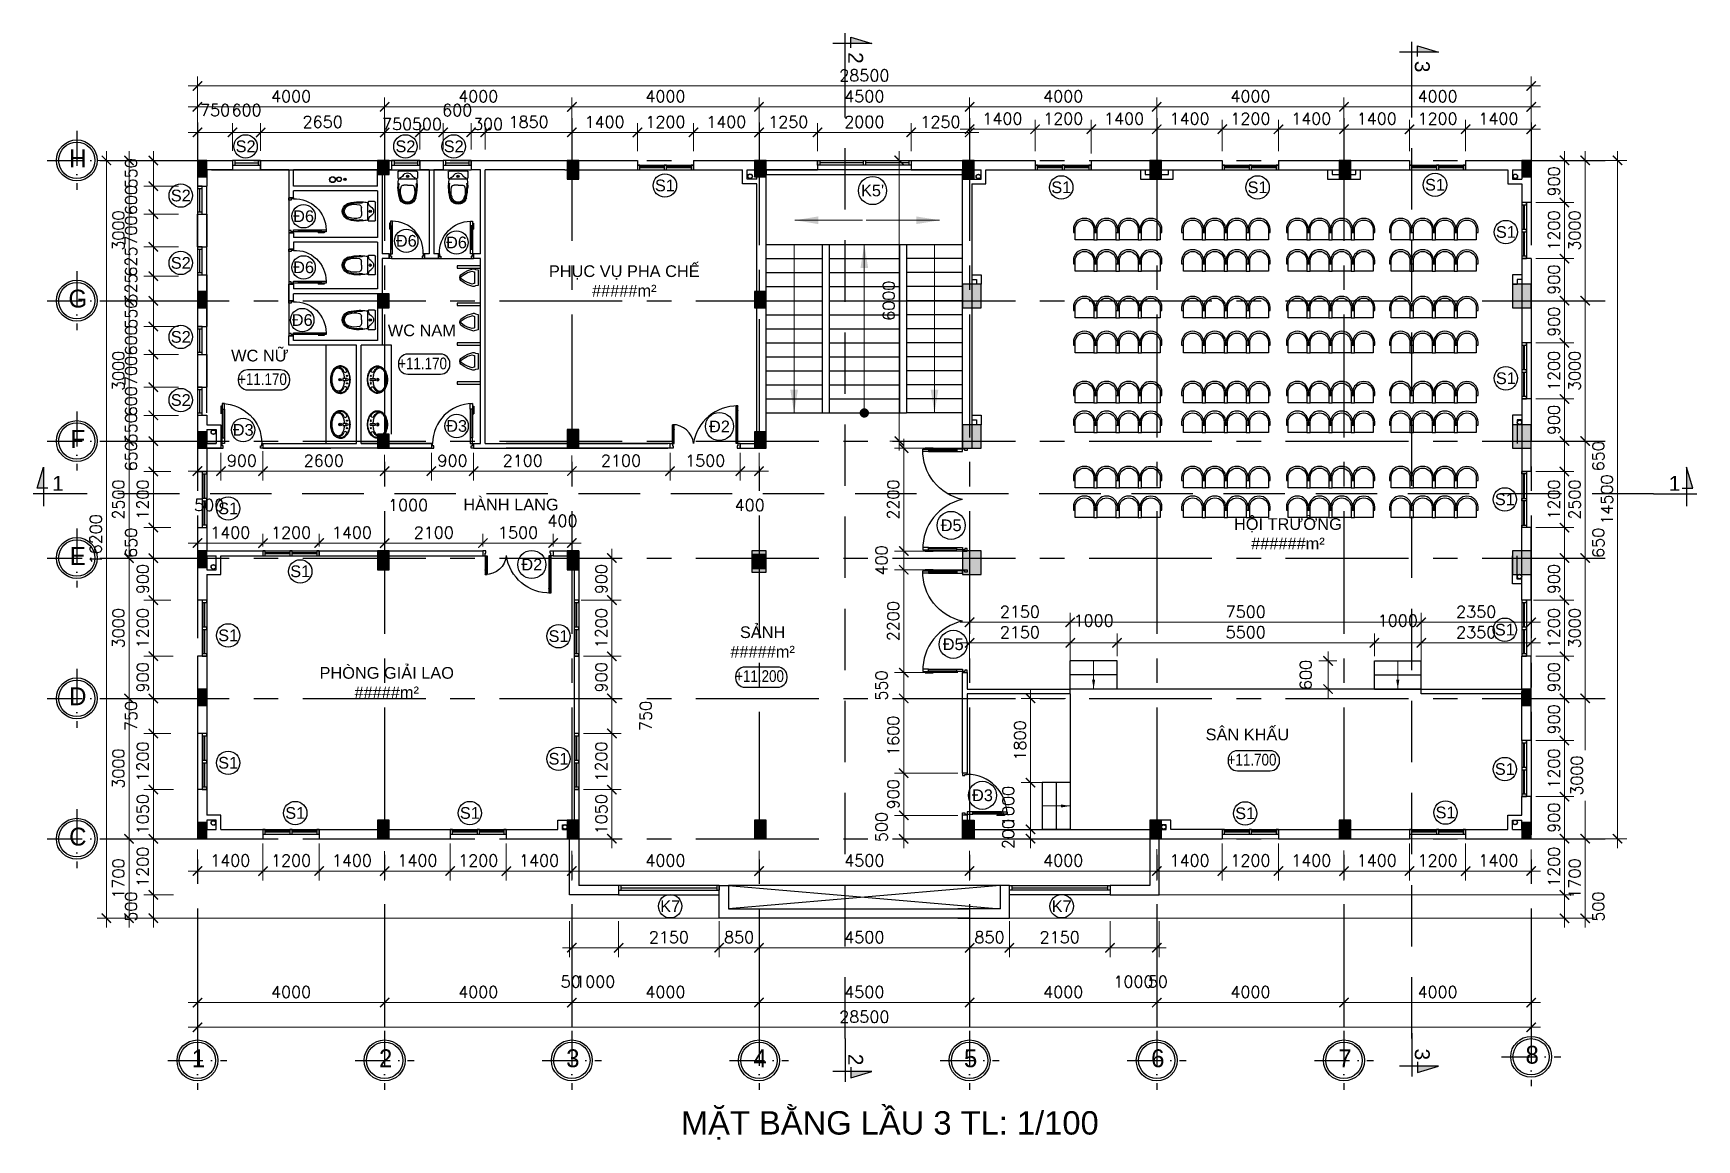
# Model space of a CAD drawing. Header units: inches. Extents: x 452443 to 881249, y 975131 to 1198310.
# Drawn here: x 733629 to 769176, y 1077002 to 1100653 of the extents above; entities that cross this region are included whole.
import ezdxf
from ezdxf.enums import TextEntityAlignment as Align

# ---------------------------------------------------------------- set-up
doc = ezdxf.new("R2010")
doc.units = ezdxf.units.IN
doc.header["$LTSCALE"] = 3.5
doc.header["$MEASUREMENT"] = 0
for name, pattern in [('ACAD_ISO10W100', [18, 12, -3, 0, -3]), ('CENTER', [2, 1.25, -0.25, 0.25, -0.25]), ('HIDDEN', [0.375, 0.25, -0.125])]:
    doc.linetypes.add(name, pattern=pattern)
for name, color, linetype in [('cot', 1, 'Continuous'), ('CUA', 4, 'Continuous'), ('DOOR-84', 84, 'Continuous'), ('hatch', 4, 'Continuous'), ('hatch vl', 4, 'Continuous'), ('HATCH47', 47, 'Continuous'), ('kich thuoc', 3, 'Continuous'), ('Net thay', 140, 'Continuous'), ('Netcat', 5, 'Continuous'), ('Netthay_126', 126, 'Continuous'), ('NOI THAT', 42, 'Continuous'), ('phong', 2, 'Continuous'), ('text', 3, 'Continuous'), ('TEXT2', 7, 'Continuous'), ('thuocdo', 3, 'Continuous'), ('TOILET', 35, 'Continuous'), ('Truc', 252, 'Continuous'), ('VISIONABLE-LINE126', 126, 'Continuous')]:
    doc.layers.add(name, color=color, linetype=linetype)
doc.styles.add('chu 1', font='VHELVEN0.TTF')
doc.styles.add('romand', font='romand.shx')
doc.styles.add('STYLE5', font='VAVON_.TTF')
doc.styles.add('THONG', font='VHELVCN0.TTF', dxfattribs={"height": 250})
doc.styles.add('VNI-HELVE', font='VHELVEN0.TTF')
doc.dimstyles.new('TL100', dxfattribs={"dimscale": 100, "dimtxt": 2.5, "dimasz": 2, "dimexe": 2, "dimexo": 1, "dimgap": 1, "dimtad": 1, "dimdec": 0, "dimzin": 0, "dimdsep": 46, "dimtxsty": 'romand', "dimblk": 'ARCHTICK', "dimcen": 2, "dimdle": 2, "dimclrd": 256, "dimclre": 256, "dimclrt": 7, "dimadec": 0, "dimazin": 0, "dimtfac": 0.004, "dimtdec": 0, "dimtmove": 2, "dimatfit": 3, "dimfxl": 1, "dimtolj": 1, "dimtzin": 0, "dimlwd": 20, "dimlwe": 20, "dimarcsym": 1})

msp = doc.modelspace()

# ---------------------------------------------------------------- texts
at = {"char_height": 250, "width": 407.041, "attachment_point": 5, "style": 'chu 1'}
for s, insert in [('S2', (738166.9, 1098234.3)), ('S2', (741581.6, 1098234.3)), ('S2', (742613.3, 1098234.3)), ('S1', (747127.2, 1097398.2)), ("K5'", (751563.5, 1097290)), ('S1', (755596.6, 1097358.2)), ('S1', (759791.2, 1097358.2)), ('S1', (763583.3, 1097413.3)), ('S2', (736781, 1097182.8)), ('Ñ6', (739405.6, 1096740.9)), ('Ñ6', (741600.1, 1096215.1)), ('Ñ6', (742673.2, 1096179.9)), ('S1', (765096.9, 1096403.7)), ('S2', (736781, 1095743.1)), ('Ñ6', (739405.6, 1095648.7)), ('Ñ6', (739376.6, 1094521.7)), ('S2', (736781, 1094161.5)), ('S1', (765096.9, 1093277.2)), ('S2', (736781, 1092811.8)), ('Ñ3', (742675.7, 1092257.9)), ('Ñ2', (748292.4, 1092249)), ('Ñ3', (738115.1, 1092173.2)), ('S1', (737793.9, 1090495.5)), ('S1', (765075, 1090688.9)), ('Ñ5', (753243.1, 1090133.8)), ('S1', (739333.6, 1089150.9)), ('Ñ2', (744282.2, 1089296.3)), ('S1', (737793.9, 1087781.8)), ('S1', (744853.6, 1087765)), ('S1', (765075, 1087903.5)), ('Ñ5', (753287.8, 1087591.3)), ('S1', (744853.6, 1085144.3)), ('S1', (737793.9, 1085058.4)), ('S1', (765075, 1084924.6)), ('Ñ3', (753912.4, 1084363.5)), ('S1', (739227, 1083985.3)), ('S1', (742958.3, 1083985.3)), ('S1', (759526.3, 1083978.4)), ('S1', (763807.8, 1083995.7)), ('K7', (747239.4, 1081992.9)), ('K7', (755605.1, 1081992.9))]:
    msp.add_mtext(s, dxfattribs=dict(at, insert=insert))
at = {"layer": 'text', "linetype": 'Continuous', "style": 'STYLE5'}
for s, p in [('H', (734581.2, 1097789.8)), ('G', (734581.2, 1094789.8)), ('F', (734581.2, 1091789.8)), ('E', (734581.2, 1089289.8)), ('D', (734581.2, 1086289.8)), ('C', (734581.2, 1083289.8)), ('1', (737159.4, 1078552.2)), ('2', (741159.4, 1078552.2)), ('3', (745159.4, 1078552.2)), ('4', (749159.4, 1078552.2)), ('5', (753659.4, 1078552.2)), ('6', (757659.4, 1078552.2)), ('7', (761659.4, 1078552.2)), ('8', (765659.4, 1078628.3))]:
    msp.add_text(s, height=382.5, dxfattribs=at).set_placement(p, align=Align.CENTER)
at = {"layer": 'TEXT2', "style": 'VNI-HELVE'}
for s, width, insert, char_height, attachment_point in [('{\\C7;PHUÏC VUÏ PHA CHEÁ\\P#####m²}', 4203.104, (746258.4, 1095692.7), 250, 2), ('{\\fArial|b0|i0|c0|p34;\\C7;WC \\fVNI-Helve|b0|i0|c0|p2;NAM}', 4203.104, (742660.2, 1094426.9), 250, 3), ('{\\fArial|b0|i0|c0|p34;\\W7.6718;\\C7;  \\W1;WC \\fVNI-Helve|b0|i0|c0|p2;N\\fArial|b0|i0|c0|p34;Ữ}', 4203.104, (736368.1, 1093888.1), 250, 1), ('{\\W5.161;\\C7;  \\W1;HAØNH LANG}', 4203.104, (741817.4, 1090704.5), 250, 1), ('{\\C7;HOÄI TRÖÔØNG\\P######m²}', 4203.104, (760439.9, 1090287.6), 250, 2), ('{\\C7;SAÛNH\\P#####m²}', 4203.104, (749214.5, 1087976.1), 250, 2), ('{\\C7;PHOØNG GIAÛI LAO\\P#####m²}', 4203.104, (741182.4, 1087106.4), 250, 2), ('{\\W5.7766;\\C7;  \\W1;SAÂN KHAÁU}', 4203.104, (757560.2, 1085536.3), 250, 7), ('{\\C7;MAËT BAÈNG LAÀU 3 TL: 1/100}', 16977.87, (747469.5, 1077612.8), 500, 1)]:
    msp.add_mtext_dynamic_manual_height_columns(s, width=width, gutter_width=1000, heights=[0], dxfattribs=dict(at, insert=insert, char_height=char_height, attachment_point=attachment_point))

# ---------------------------------------------------------------- blocks, each defined once
blk = doc.blocks.new('truc tron')
at = {"layer": 'DOOR-84', "linetype": 'ACAD_ISO10W100', "ltscale": 20}
for p, q in [((0, -710), (0, 710)), ((710, 0), (-710, 0))]:
    blk.add_line(p, q, dxfattribs=at)
at = {"layer": 'DOOR-84', "linetype": 'Continuous'}
blk.add_circle((0, 0), 492, dxfattribs=at)
at = {"layer": 'NOI THAT', "linetype": 'Continuous'}
blk.add_circle((0, 0), 437, dxfattribs=at)
blk = doc.blocks.new('CS-1200')
for p, q in [((0, 100), (1200, 100)), ((0, 0), (1200, 0)), ((575, 60), (50, 60)), ((575, 40), (50, 40)), ((1150, 60), (625, 60)), ((1150, 40), (625, 40))]:
    blk.add_line(p, q)
at = {"ltscale": 5}
for points in [[(0, 0), (50, 0), (50, 100), (0, 100)], [(575, 0), (625, 0), (625, 100), (575, 100)], [(1150, 0), (1200, 0), (1200, 100), (1150, 100)]]:
    blk.add_lwpolyline(points, close=True, dxfattribs=at)
blk = doc.blocks.new('CD900')
for p, q in [((830, 75), (220, 75)), ((220, 50), (830, 50)), ((899, 25), (871, 25))]:
    blk.add_line(p, q)
for points in [[(0, 850), (50, 850), (50, 875), (100, 875), (100, 900), (0, 900)], [(0, 50), (50, 50), (50, 25), (100, 25), (100, 0), (0, 0)]]:
    blk.add_lwpolyline(points, close=True)
for points in [[(220, 25), (220, 75), (100, 75), (100, 25), (220, 25)], [(853, 25), (220, 25)], [(899, 25), (899, -3), (730, -3)], [(871, 25), (871, 2), (730, 2), (730, -3)], [(830, 25), (830, 75), (950, 75), (950, 25), (830, 25)]]:
    blk.add_lwpolyline(points)
at = {"layer": 'hatch'}
blk.add_arc((100, 25), 850, 0, 90, dxfattribs=at)
blk = doc.blocks.new('CUAD1500')
for p, q in [((1410, 100), (1410, 900)), ((1450, 900), (1410, 900)), ((1450, 900), (1410, 800)), ((1410, 900), (1450, 800)), ((1450, 800), (1410, 800)), ((1420, 200), (1420, 800)), ((1440, 200), (1440, 800)), ((1450, 100), (1450, 900)), ((50, 500), (90, 400)), ((90, 500), (50, 400)), ((50, 100), (50, 500)), ((50, 500), (90, 500)), ((50, 400), (90, 400)), ((60, 200), (60, 400)), ((80, 200), (80, 400)), ((90, 100), (90, 500)), ((50, 200), (90, 200)), ((50, 100), (90, 200)), ((90, 100), (50, 200)), ((50, 100), (90, 100)), ((1450, 200), (1410, 200)), ((1450, 100), (1410, 200)), ((1410, 100), (1450, 200)), ((1450, 100), (1410, 100))]:
    blk.add_line(p, q)
for points in [[(0, 100), (50, 100), (50, 50), (65, 50), (65, 0), (0, 0)], [(1500, 100), (1450, 100), (1450, 50), (1435, 50), (1435, 0), (1500, 0)]]:
    blk.add_lwpolyline(points, close=True)
at = {"layer": 'hatch'}
for centre, radius, start, end in [((1430, -40), 940, 88.7553, 171.4465), ((57, 55), 445, 5.8369, 90.896)]:
    blk.add_arc(centre, radius, start, end, dxfattribs=at)
blk = doc.blocks.new('dc')
at = {"layer": 'Netcat'}
blk.add_hatch(color=256, dxfattribs=at).paths.add_polyline_path([(828, 672), (828, 147), (989, 147)])
for p, q in [((828, 672), (828, -310)), ((989, 147), (828, 672)), ((0, 0), (1087, 0)), ((717, 147), (989, 147))]:
    blk.add_line(p, q, dxfattribs=at)
at = {"style": 'VNI-HELVE', "flags": 4}
blk.add_attdef('E', text='', height=375, dxfattribs=at).set_placement((482, 272), align=Align.MIDDLE_CENTER)
blk = doc.blocks.new('_ArchTick')
at = {"color": 0, "linetype": 'ByBlock', "const_width": 0.15}
blk.add_lwpolyline([(-0.5, -0.5), (0.5, 0.5)], dxfattribs=at)
blk = doc.blocks.new('*D2977')
at = {"layer": 'DEFPOINTS', "color": 0}
for p in [(737138, 1081330), (741138, 1079958), (741138, 1079935)]:
    blk.add_point(p, dxfattribs=at)
at = {"layer": 'thuocdo', "lineweight": 20}
for p, q in [((737138, 1081230), (737138, 1079735)), ((736938, 1079935), (741338, 1079935)), ((741138, 1079858), (741138, 1079735))]:
    blk.add_line(p, q, dxfattribs=at)
at = {"layer": 'thuocdo', "lineweight": 20, "xscale": 200, "yscale": 200, "zscale": 200, "rotation": 180}
blk.add_blockref('_ArchTick', (737138, 1079935), dxfattribs=at)
at = {"layer": 'thuocdo', "lineweight": 20, "xscale": 200, "yscale": 200, "zscale": 200}
blk.add_blockref('_ArchTick', (741138, 1079935), dxfattribs=at)
at = {"layer": 'thuocdo', "color": 7, "insert": (739138, 1080160), "char_height": 250, "attachment_point": 5, "style": 'romand'}
blk.add_mtext('\\A1;4000', dxfattribs=at)
blk = doc.blocks.new('*D2978')
at = {"layer": 'DEFPOINTS', "color": 0}
for p in [(745138, 1081012), (741138, 1079958), (745138, 1079935)]:
    blk.add_point(p, dxfattribs=at)
at = {"layer": 'thuocdo', "lineweight": 20}
for p, q in [((745138, 1080912), (745138, 1079735)), ((740938, 1079935), (745338, 1079935)), ((741138, 1079858), (741138, 1079735))]:
    blk.add_line(p, q, dxfattribs=at)
at = {"layer": 'thuocdo', "lineweight": 20, "xscale": 200, "yscale": 200, "zscale": 200, "rotation": 180}
blk.add_blockref('_ArchTick', (741138, 1079935), dxfattribs=at)
at = {"layer": 'thuocdo', "lineweight": 20, "xscale": 200, "yscale": 200, "zscale": 200}
blk.add_blockref('_ArchTick', (745138, 1079935), dxfattribs=at)
at = {"layer": 'thuocdo', "color": 7, "insert": (743138, 1080160), "char_height": 250, "attachment_point": 5, "style": 'romand'}
blk.add_mtext('\\A1;4000', dxfattribs=at)
blk = doc.blocks.new('*D2979')
at = {"layer": 'DEFPOINTS', "color": 0}
for p in [(745138, 1081012), (749138, 1081012), (749138, 1079935)]:
    blk.add_point(p, dxfattribs=at)
at = {"layer": 'thuocdo', "lineweight": 20}
for p, q in [((745138, 1080912), (745138, 1079735)), ((749138, 1080912), (749138, 1079735)), ((744938, 1079935), (749338, 1079935))]:
    blk.add_line(p, q, dxfattribs=at)
at = {"layer": 'thuocdo', "lineweight": 20, "xscale": 200, "yscale": 200, "zscale": 200, "rotation": 180}
blk.add_blockref('_ArchTick', (745138, 1079935), dxfattribs=at)
at = {"layer": 'thuocdo', "lineweight": 20, "xscale": 200, "yscale": 200, "zscale": 200}
blk.add_blockref('_ArchTick', (749138, 1079935), dxfattribs=at)
at = {"layer": 'thuocdo', "color": 7, "insert": (747138, 1080160), "char_height": 250, "attachment_point": 5, "style": 'romand'}
blk.add_mtext('\\A1;4000', dxfattribs=at)
blk = doc.blocks.new('*D2980')
at = {"layer": 'DEFPOINTS', "color": 0}
for p in [(749138, 1081012), (753638, 1081012), (753638, 1079935)]:
    blk.add_point(p, dxfattribs=at)
at = {"layer": 'thuocdo', "lineweight": 20}
for p, q in [((749138, 1080912), (749138, 1079735)), ((753638, 1080912), (753638, 1079735)), ((748938, 1079935), (753838, 1079935))]:
    blk.add_line(p, q, dxfattribs=at)
at = {"layer": 'thuocdo', "lineweight": 20, "xscale": 200, "yscale": 200, "zscale": 200, "rotation": 180}
blk.add_blockref('_ArchTick', (749138, 1079935), dxfattribs=at)
at = {"layer": 'thuocdo', "lineweight": 20, "xscale": 200, "yscale": 200, "zscale": 200}
blk.add_blockref('_ArchTick', (753638, 1079935), dxfattribs=at)
at = {"layer": 'thuocdo', "color": 7, "insert": (751388, 1080160), "char_height": 250, "attachment_point": 5, "style": 'romand'}
blk.add_mtext('\\A1;4500', dxfattribs=at)
blk = doc.blocks.new('*D2981')
at = {"layer": 'DEFPOINTS', "color": 0}
for p in [(753638, 1081560), (757638, 1081560), (757638, 1079935)]:
    blk.add_point(p, dxfattribs=at)
at = {"layer": 'thuocdo', "lineweight": 20}
for p, q in [((753638, 1081460), (753638, 1079735)), ((757638, 1081460), (757638, 1079735)), ((753438, 1079935), (757838, 1079935))]:
    blk.add_line(p, q, dxfattribs=at)
at = {"layer": 'thuocdo', "lineweight": 20, "xscale": 200, "yscale": 200, "zscale": 200, "rotation": 180}
blk.add_blockref('_ArchTick', (753638, 1079935), dxfattribs=at)
at = {"layer": 'thuocdo', "lineweight": 20, "xscale": 200, "yscale": 200, "zscale": 200}
blk.add_blockref('_ArchTick', (757638, 1079935), dxfattribs=at)
at = {"layer": 'thuocdo', "color": 7, "insert": (755638, 1080160), "char_height": 250, "attachment_point": 5, "style": 'romand'}
blk.add_mtext('\\A1;4000', dxfattribs=at)
blk = doc.blocks.new('*D2982')
at = {"layer": 'DEFPOINTS', "color": 0}
for p in [(757638, 1081560), (761638, 1081560), (761638, 1079935)]:
    blk.add_point(p, dxfattribs=at)
at = {"layer": 'thuocdo', "lineweight": 20}
for p, q in [((757638, 1081460), (757638, 1079735)), ((761638, 1081460), (761638, 1079735)), ((757438, 1079935), (761838, 1079935))]:
    blk.add_line(p, q, dxfattribs=at)
at = {"layer": 'thuocdo', "lineweight": 20, "xscale": 200, "yscale": 200, "zscale": 200, "rotation": 180}
blk.add_blockref('_ArchTick', (757638, 1079935), dxfattribs=at)
at = {"layer": 'thuocdo', "lineweight": 20, "xscale": 200, "yscale": 200, "zscale": 200}
blk.add_blockref('_ArchTick', (761638, 1079935), dxfattribs=at)
at = {"layer": 'thuocdo', "color": 7, "insert": (759638, 1080160), "char_height": 250, "attachment_point": 5, "style": 'romand'}
blk.add_mtext('\\A1;4000', dxfattribs=at)
blk = doc.blocks.new('*D2983')
at = {"layer": 'DEFPOINTS', "color": 0}
for p in [(765638, 1080674), (765638, 1079935), (761638, 1079904)]:
    blk.add_point(p, dxfattribs=at)
at = {"layer": 'thuocdo', "lineweight": 20}
for p, q in [((765638, 1080574), (765638, 1079735)), ((761438, 1079935), (765838, 1079935)), ((761638, 1080004), (761638, 1080135))]:
    blk.add_line(p, q, dxfattribs=at)
at = {"layer": 'thuocdo', "lineweight": 20, "xscale": 200, "yscale": 200, "zscale": 200, "rotation": 180}
blk.add_blockref('_ArchTick', (761638, 1079935), dxfattribs=at)
at = {"layer": 'thuocdo', "lineweight": 20, "xscale": 200, "yscale": 200, "zscale": 200}
blk.add_blockref('_ArchTick', (765638, 1079935), dxfattribs=at)
at = {"layer": 'thuocdo', "color": 7, "insert": (763638, 1080160), "char_height": 250, "attachment_point": 5, "style": 'romand'}
blk.add_mtext('\\A1;4000', dxfattribs=at)
blk = doc.blocks.new('*D2984')
at = {"layer": 'DEFPOINTS', "color": 0}
for p in [(736553, 1097936), (735675, 1094936), (736553, 1094936)]:
    blk.add_point(p, dxfattribs=at)
at = {"layer": 'thuocdo', "lineweight": 20}
for p, q in [((735675, 1098136), (735675, 1094736)), ((736453, 1097936), (735475, 1097936)), ((736453, 1094936), (735475, 1094936))]:
    blk.add_line(p, q, dxfattribs=at)
at = {"layer": 'thuocdo', "lineweight": 20, "xscale": 200, "yscale": 200, "zscale": 200}
for p, rotation in [((735675, 1097936), 90), ((735675, 1094936), 270)]:
    blk.add_blockref('_ArchTick', p, dxfattribs=dict(at, rotation=rotation))
at = {"layer": 'thuocdo', "color": 7, "insert": (735450, 1096436), "char_height": 250, "attachment_point": 5, "rotation": 90, "style": 'romand'}
blk.add_mtext('\\A1;3000', dxfattribs=at)
blk = doc.blocks.new('*D2985')
at = {"layer": 'DEFPOINTS', "color": 0}
for p in [(736553, 1094936), (735675, 1091936), (735980, 1091936)]:
    blk.add_point(p, dxfattribs=at)
at = {"layer": 'thuocdo', "lineweight": 20}
for p, q in [((736453, 1094936), (735475, 1094936)), ((735675, 1095136), (735675, 1091736)), ((735880, 1091936), (735475, 1091936))]:
    blk.add_line(p, q, dxfattribs=at)
at = {"layer": 'thuocdo', "lineweight": 20, "xscale": 200, "yscale": 200, "zscale": 200}
for p, rotation in [((735675, 1094936), 90), ((735675, 1091936), 270)]:
    blk.add_blockref('_ArchTick', p, dxfattribs=dict(at, rotation=rotation))
at = {"layer": 'thuocdo', "color": 7, "insert": (735450, 1093436), "char_height": 250, "attachment_point": 5, "rotation": 90, "style": 'romand'}
blk.add_mtext('\\A1;3000', dxfattribs=at)
blk = doc.blocks.new('*D2986')
at = {"layer": 'DEFPOINTS', "color": 0}
for p in [(735980, 1091936), (735675, 1089436), (735980, 1089436)]:
    blk.add_point(p, dxfattribs=at)
at = {"layer": 'thuocdo', "lineweight": 20}
for p, q in [((735675, 1092136), (735675, 1089236)), ((735880, 1091936), (735475, 1091936)), ((735880, 1089436), (735475, 1089436))]:
    blk.add_line(p, q, dxfattribs=at)
at = {"layer": 'thuocdo', "lineweight": 20, "xscale": 200, "yscale": 200, "zscale": 200}
for p, rotation in [((735675, 1091936), 90), ((735675, 1089436), 270)]:
    blk.add_blockref('_ArchTick', p, dxfattribs=dict(at, rotation=rotation))
at = {"layer": 'thuocdo', "color": 7, "insert": (735450, 1090686), "char_height": 250, "attachment_point": 5, "rotation": 90, "style": 'romand'}
blk.add_mtext('\\A1;2500', dxfattribs=at)
blk = doc.blocks.new('*D2987')
at = {"layer": 'DEFPOINTS', "color": 0}
for p in [(735980, 1089436), (735675, 1086436), (736620, 1086436)]:
    blk.add_point(p, dxfattribs=at)
at = {"layer": 'thuocdo', "lineweight": 20}
for p, q in [((735675, 1089636), (735675, 1086236)), ((735880, 1089436), (735475, 1089436)), ((736520, 1086436), (735475, 1086436))]:
    blk.add_line(p, q, dxfattribs=at)
at = {"layer": 'thuocdo', "lineweight": 20, "xscale": 200, "yscale": 200, "zscale": 200}
for p, rotation in [((735675, 1089436), 90), ((735675, 1086436), 270)]:
    blk.add_blockref('_ArchTick', p, dxfattribs=dict(at, rotation=rotation))
at = {"layer": 'thuocdo', "color": 7, "insert": (735450, 1087936), "char_height": 250, "attachment_point": 5, "rotation": 90, "style": 'romand'}
blk.add_mtext('\\A1;3000', dxfattribs=at)
blk = doc.blocks.new('*D2988')
at = {"layer": 'DEFPOINTS', "color": 0}
for p in [(736723, 1086436), (735675, 1083436), (736723, 1083436)]:
    blk.add_point(p, dxfattribs=at)
at = {"layer": 'thuocdo', "lineweight": 20}
for p, q in [((736623, 1086436), (735475, 1086436)), ((735675, 1086636), (735675, 1083236)), ((736623, 1083436), (735475, 1083436))]:
    blk.add_line(p, q, dxfattribs=at)
at = {"layer": 'thuocdo', "lineweight": 20, "xscale": 200, "yscale": 200, "zscale": 200}
for p, rotation in [((735675, 1086436), 90), ((735675, 1083436), 270)]:
    blk.add_blockref('_ArchTick', p, dxfattribs=dict(at, rotation=rotation))
at = {"layer": 'thuocdo', "color": 7, "insert": (735450, 1084936), "char_height": 250, "attachment_point": 5, "rotation": 90, "style": 'romand'}
blk.add_mtext('\\A1;3000', dxfattribs=at)
blk = doc.blocks.new('*D2989')
at = {"layer": 'DEFPOINTS', "color": 0}
for p in [(736723, 1083436), (735675, 1081736), (736723, 1081736)]:
    blk.add_point(p, dxfattribs=at)
at = {"layer": 'thuocdo', "lineweight": 20}
for p, q in [((735675, 1083636), (735675, 1081536)), ((736623, 1083436), (735475, 1083436)), ((736623, 1081736), (735475, 1081736))]:
    blk.add_line(p, q, dxfattribs=at)
at = {"layer": 'thuocdo', "lineweight": 20, "xscale": 200, "yscale": 200, "zscale": 200}
for p, rotation in [((735675, 1083436), 90), ((735675, 1081736), 270)]:
    blk.add_blockref('_ArchTick', p, dxfattribs=dict(at, rotation=rotation))
at = {"layer": 'thuocdo', "color": 7, "insert": (735450, 1082586), "char_height": 250, "attachment_point": 5, "rotation": 90, "style": 'romand'}
blk.add_mtext('\\A1;1700', dxfattribs=at)
blk = doc.blocks.new('*D2990')
at = {"layer": 'DEFPOINTS', "color": 0}
for p in [(736988, 1097936), (735191, 1081736), (748788, 1081736)]:
    blk.add_point(p, dxfattribs=at)
at = {"layer": 'thuocdo', "lineweight": 20}
for p, q in [((735191, 1098136), (735191, 1081536)), ((736888, 1097936), (734991, 1097936)), ((748688, 1081736), (734991, 1081736))]:
    blk.add_line(p, q, dxfattribs=at)
at = {"layer": 'thuocdo', "lineweight": 20, "xscale": 200, "yscale": 200, "zscale": 200}
for p, rotation in [((735191, 1097936), 90), ((735191, 1081736), 270)]:
    blk.add_blockref('_ArchTick', p, dxfattribs=dict(at, rotation=rotation))
at = {"layer": 'thuocdo', "color": 7, "insert": (734966, 1089836), "char_height": 250, "attachment_point": 5, "rotation": 90, "style": 'romand'}
blk.add_mtext('\\A1;16200', dxfattribs=at)
blk = doc.blocks.new('*D2991')
at = {"layer": 'DEFPOINTS', "color": 0}
for p in [(737138, 1080363), (765638, 1080363), (765638, 1079406)]:
    blk.add_point(p, dxfattribs=at)
at = {"layer": 'thuocdo', "lineweight": 20}
for p, q in [((737138, 1080263), (737138, 1079206)), ((765638, 1080263), (765638, 1079206)), ((736938, 1079406), (765838, 1079406))]:
    blk.add_line(p, q, dxfattribs=at)
at = {"layer": 'thuocdo', "lineweight": 20, "xscale": 200, "yscale": 200, "zscale": 200, "rotation": 180}
blk.add_blockref('_ArchTick', (737138, 1079406), dxfattribs=at)
at = {"layer": 'thuocdo', "lineweight": 20, "xscale": 200, "yscale": 200, "zscale": 200}
blk.add_blockref('_ArchTick', (765638, 1079406), dxfattribs=at)
at = {"layer": 'thuocdo', "color": 7, "insert": (751388, 1079631), "char_height": 250, "attachment_point": 5, "style": 'romand'}
blk.add_mtext('\\A1;28500', dxfattribs=at)
blk = doc.blocks.new('*D2992')
at = {"layer": 'DEFPOINTS', "color": 0}
for p in [(765638, 1099527), (737138, 1098380), (765638, 1098380)]:
    blk.add_point(p, dxfattribs=at)
at = {"layer": 'thuocdo', "lineweight": 20}
for p, q in [((736938, 1099527), (765838, 1099527)), ((737138, 1098480), (737138, 1099727)), ((765638, 1098480), (765638, 1099727))]:
    blk.add_line(p, q, dxfattribs=at)
at = {"layer": 'thuocdo', "lineweight": 20, "xscale": 200, "yscale": 200, "zscale": 200, "rotation": 180}
blk.add_blockref('_ArchTick', (737138, 1099527), dxfattribs=at)
at = {"layer": 'thuocdo', "lineweight": 20, "xscale": 200, "yscale": 200, "zscale": 200}
blk.add_blockref('_ArchTick', (765638, 1099527), dxfattribs=at)
at = {"layer": 'thuocdo', "color": 7, "insert": (751388, 1099752), "char_height": 250, "attachment_point": 5, "style": 'romand'}
blk.add_mtext('\\A1;28500', dxfattribs=at)
blk = doc.blocks.new('*D2993')
at = {"layer": 'DEFPOINTS', "color": 0}
for p in [(741138, 1099080), (737138, 1097827), (741138, 1097827)]:
    blk.add_point(p, dxfattribs=at)
at = {"layer": 'thuocdo', "lineweight": 20}
for p, q in [((737138, 1097927), (737138, 1099280)), ((741138, 1097927), (741138, 1099280)), ((736938, 1099080), (741338, 1099080))]:
    blk.add_line(p, q, dxfattribs=at)
at = {"layer": 'thuocdo', "lineweight": 20, "xscale": 200, "yscale": 200, "zscale": 200, "rotation": 180}
blk.add_blockref('_ArchTick', (737138, 1099080), dxfattribs=at)
at = {"layer": 'thuocdo', "lineweight": 20, "xscale": 200, "yscale": 200, "zscale": 200}
blk.add_blockref('_ArchTick', (741138, 1099080), dxfattribs=at)
at = {"layer": 'thuocdo', "color": 7, "insert": (739138, 1099305), "char_height": 250, "attachment_point": 5, "style": 'romand'}
blk.add_mtext('\\A1;4000', dxfattribs=at)
blk = doc.blocks.new('*D2994')
at = {"layer": 'DEFPOINTS', "color": 0}
for p in [(749138, 1099080), (745138, 1097941), (749138, 1097941)]:
    blk.add_point(p, dxfattribs=at)
at = {"layer": 'thuocdo', "lineweight": 20}
for p, q in [((745138, 1098041), (745138, 1099280)), ((749138, 1098041), (749138, 1099280)), ((744938, 1099080), (749338, 1099080))]:
    blk.add_line(p, q, dxfattribs=at)
at = {"layer": 'thuocdo', "lineweight": 20, "xscale": 200, "yscale": 200, "zscale": 200, "rotation": 180}
blk.add_blockref('_ArchTick', (745138, 1099080), dxfattribs=at)
at = {"layer": 'thuocdo', "lineweight": 20, "xscale": 200, "yscale": 200, "zscale": 200}
blk.add_blockref('_ArchTick', (749138, 1099080), dxfattribs=at)
at = {"layer": 'thuocdo', "color": 7, "insert": (747138, 1099305), "char_height": 250, "attachment_point": 5, "style": 'romand'}
blk.add_mtext('\\A1;4000', dxfattribs=at)
blk = doc.blocks.new('*D2995')
at = {"layer": 'DEFPOINTS', "color": 0}
for p in [(761638, 1099080), (757638, 1097746), (761638, 1097746)]:
    blk.add_point(p, dxfattribs=at)
at = {"layer": 'thuocdo', "lineweight": 20}
for p, q in [((757638, 1097846), (757638, 1099280)), ((761638, 1097846), (761638, 1099280)), ((757438, 1099080), (761838, 1099080))]:
    blk.add_line(p, q, dxfattribs=at)
at = {"layer": 'thuocdo', "lineweight": 20, "xscale": 200, "yscale": 200, "zscale": 200, "rotation": 180}
blk.add_blockref('_ArchTick', (757638, 1099080), dxfattribs=at)
at = {"layer": 'thuocdo', "lineweight": 20, "xscale": 200, "yscale": 200, "zscale": 200}
blk.add_blockref('_ArchTick', (761638, 1099080), dxfattribs=at)
at = {"layer": 'thuocdo', "color": 7, "insert": (759638, 1099305), "char_height": 250, "attachment_point": 5, "style": 'romand'}
blk.add_mtext('\\A1;4000', dxfattribs=at)
blk = doc.blocks.new('*D2996')
at = {"layer": 'DEFPOINTS', "color": 0}
for p in [(745138, 1099080), (741138, 1097827), (745138, 1097941)]:
    blk.add_point(p, dxfattribs=at)
at = {"layer": 'thuocdo', "lineweight": 20}
for p, q in [((741138, 1097927), (741138, 1099280)), ((745138, 1098041), (745138, 1099280)), ((740938, 1099080), (745338, 1099080))]:
    blk.add_line(p, q, dxfattribs=at)
at = {"layer": 'thuocdo', "lineweight": 20, "xscale": 200, "yscale": 200, "zscale": 200, "rotation": 180}
blk.add_blockref('_ArchTick', (741138, 1099080), dxfattribs=at)
at = {"layer": 'thuocdo', "lineweight": 20, "xscale": 200, "yscale": 200, "zscale": 200}
blk.add_blockref('_ArchTick', (745138, 1099080), dxfattribs=at)
at = {"layer": 'thuocdo', "color": 7, "insert": (743138, 1099305), "char_height": 250, "attachment_point": 5, "style": 'romand'}
blk.add_mtext('\\A1;4000', dxfattribs=at)
blk = doc.blocks.new('*D2997')
at = {"layer": 'DEFPOINTS', "color": 0}
for p in [(753638, 1099080), (749138, 1097941), (753638, 1097941)]:
    blk.add_point(p, dxfattribs=at)
at = {"layer": 'thuocdo', "lineweight": 20}
for p, q in [((749138, 1098041), (749138, 1099280)), ((753638, 1098041), (753638, 1099280)), ((748938, 1099080), (753838, 1099080))]:
    blk.add_line(p, q, dxfattribs=at)
at = {"layer": 'thuocdo', "lineweight": 20, "xscale": 200, "yscale": 200, "zscale": 200, "rotation": 180}
blk.add_blockref('_ArchTick', (749138, 1099080), dxfattribs=at)
at = {"layer": 'thuocdo', "lineweight": 20, "xscale": 200, "yscale": 200, "zscale": 200}
blk.add_blockref('_ArchTick', (753638, 1099080), dxfattribs=at)
at = {"layer": 'thuocdo', "color": 7, "insert": (751388, 1099305), "char_height": 250, "attachment_point": 5, "style": 'romand'}
blk.add_mtext('\\A1;4500', dxfattribs=at)
blk = doc.blocks.new('*D2998')
at = {"layer": 'DEFPOINTS', "color": 0}
for p in [(757638, 1099080), (753638, 1097941), (757638, 1097746)]:
    blk.add_point(p, dxfattribs=at)
at = {"layer": 'thuocdo', "lineweight": 20}
for p, q in [((753638, 1098041), (753638, 1099280)), ((757638, 1097846), (757638, 1099280)), ((753438, 1099080), (757838, 1099080))]:
    blk.add_line(p, q, dxfattribs=at)
at = {"layer": 'thuocdo', "lineweight": 20, "xscale": 200, "yscale": 200, "zscale": 200, "rotation": 180}
blk.add_blockref('_ArchTick', (753638, 1099080), dxfattribs=at)
at = {"layer": 'thuocdo', "lineweight": 20, "xscale": 200, "yscale": 200, "zscale": 200}
blk.add_blockref('_ArchTick', (757638, 1099080), dxfattribs=at)
at = {"layer": 'thuocdo', "color": 7, "insert": (755638, 1099305), "char_height": 250, "attachment_point": 5, "style": 'romand'}
blk.add_mtext('\\A1;4000', dxfattribs=at)
blk = doc.blocks.new('*D2999')
at = {"layer": 'DEFPOINTS', "color": 0}
for p in [(765897, 1083436), (766792, 1083436), (765780, 1081736)]:
    blk.add_point(p, dxfattribs=at)
at = {"layer": 'thuocdo', "lineweight": 20}
for p, q in [((766792, 1081536), (766792, 1083636)), ((765997, 1083436), (766992, 1083436)), ((765880, 1081736), (766992, 1081736))]:
    blk.add_line(p, q, dxfattribs=at)
at = {"layer": 'thuocdo', "lineweight": 20, "xscale": 200, "yscale": 200, "zscale": 200}
for p, rotation in [((766792, 1083436), 90), ((766792, 1081736), 270)]:
    blk.add_blockref('_ArchTick', p, dxfattribs=dict(at, rotation=rotation))
at = {"layer": 'thuocdo', "color": 7, "insert": (766567, 1082586), "char_height": 250, "attachment_point": 5, "rotation": 90, "style": 'romand'}
blk.add_mtext('\\A1;1700', dxfattribs=at)
blk = doc.blocks.new('*D3000')
at = {"layer": 'DEFPOINTS', "color": 0}
for p in [(765410, 1094936), (766792, 1094936), (765410, 1091936)]:
    blk.add_point(p, dxfattribs=at)
at = {"layer": 'thuocdo', "lineweight": 20}
for p, q in [((765510, 1094936), (766992, 1094936)), ((766792, 1091736), (766792, 1095136)), ((765510, 1091936), (766992, 1091936))]:
    blk.add_line(p, q, dxfattribs=at)
at = {"layer": 'thuocdo', "lineweight": 20, "xscale": 200, "yscale": 200, "zscale": 200}
for p, rotation in [((766792, 1094936), 90), ((766792, 1091936), 270)]:
    blk.add_blockref('_ArchTick', p, dxfattribs=dict(at, rotation=rotation))
at = {"layer": 'thuocdo', "color": 7, "insert": (766567, 1093436), "char_height": 250, "attachment_point": 5, "rotation": 90, "style": 'romand'}
blk.add_mtext('\\A1;3000', dxfattribs=at)
blk = doc.blocks.new('*D3001')
at = {"layer": 'DEFPOINTS', "color": 0}
for p in [(765410, 1091936), (766792, 1091936), (765410, 1089436)]:
    blk.add_point(p, dxfattribs=at)
at = {"layer": 'thuocdo', "lineweight": 20}
for p, q in [((766792, 1089236), (766792, 1092136)), ((765510, 1091936), (766992, 1091936)), ((765510, 1089436), (766992, 1089436))]:
    blk.add_line(p, q, dxfattribs=at)
at = {"layer": 'thuocdo', "lineweight": 20, "xscale": 200, "yscale": 200, "zscale": 200}
for p, rotation in [((766792, 1091936), 90), ((766792, 1089436), 270)]:
    blk.add_blockref('_ArchTick', p, dxfattribs=dict(at, rotation=rotation))
at = {"layer": 'thuocdo', "color": 7, "insert": (766567, 1090686), "char_height": 250, "attachment_point": 5, "rotation": 90, "style": 'romand'}
blk.add_mtext('\\A1;2500', dxfattribs=at)
blk = doc.blocks.new('*D3002')
at = {"layer": 'DEFPOINTS', "color": 0}
for p in [(765638, 1099080), (761638, 1097746), (765638, 1097941)]:
    blk.add_point(p, dxfattribs=at)
at = {"layer": 'thuocdo', "lineweight": 20}
for p, q in [((761638, 1097846), (761638, 1099280)), ((765638, 1098041), (765638, 1099280)), ((761438, 1099080), (765838, 1099080))]:
    blk.add_line(p, q, dxfattribs=at)
at = {"layer": 'thuocdo', "lineweight": 20, "xscale": 200, "yscale": 200, "zscale": 200, "rotation": 180}
blk.add_blockref('_ArchTick', (761638, 1099080), dxfattribs=at)
at = {"layer": 'thuocdo', "lineweight": 20, "xscale": 200, "yscale": 200, "zscale": 200}
blk.add_blockref('_ArchTick', (765638, 1099080), dxfattribs=at)
at = {"layer": 'thuocdo', "color": 7, "insert": (763638, 1099305), "char_height": 250, "attachment_point": 5, "style": 'romand'}
blk.add_mtext('\\A1;4000', dxfattribs=at)
blk = doc.blocks.new('*D3003')
at = {"layer": 'DEFPOINTS', "color": 0}
for p in [(766611, 1086436), (766792, 1086436), (765897, 1083436)]:
    blk.add_point(p, dxfattribs=at)
at = {"layer": 'thuocdo', "lineweight": 20}
for p, q in [((766711, 1086436), (766992, 1086436)), ((766792, 1086636), (766792, 1085327)), ((766792, 1083236), (766792, 1084246)), ((765997, 1083436), (766992, 1083436))]:
    blk.add_line(p, q, dxfattribs=at)
at = {"layer": 'thuocdo', "lineweight": 20, "xscale": 200, "yscale": 200, "zscale": 200}
for p, rotation in [((766792, 1086436), 90), ((766792, 1083436), 270)]:
    blk.add_blockref('_ArchTick', p, dxfattribs=dict(at, rotation=rotation))
at = {"layer": 'thuocdo', "color": 7, "insert": (766614, 1084786), "char_height": 250, "attachment_point": 5, "rotation": 90, "style": 'romand'}
blk.add_mtext('\\A1;3000', dxfattribs=at)
blk = doc.blocks.new('*D3004')
at = {"layer": 'DEFPOINTS', "color": 0}
for p in [(765410, 1089436), (766792, 1089436), (766611, 1086436)]:
    blk.add_point(p, dxfattribs=at)
at = {"layer": 'thuocdo', "lineweight": 20}
for p, q in [((766792, 1086236), (766792, 1089636)), ((765510, 1089436), (766992, 1089436)), ((766711, 1086436), (766992, 1086436))]:
    blk.add_line(p, q, dxfattribs=at)
at = {"layer": 'thuocdo', "lineweight": 20, "xscale": 200, "yscale": 200, "zscale": 200}
for p, rotation in [((766792, 1089436), 90), ((766792, 1086436), 270)]:
    blk.add_blockref('_ArchTick', p, dxfattribs=dict(at, rotation=rotation))
at = {"layer": 'thuocdo', "color": 7, "insert": (766567, 1087936), "char_height": 250, "attachment_point": 5, "rotation": 90, "style": 'romand'}
blk.add_mtext('\\A1;3000', dxfattribs=at)
blk = doc.blocks.new('*D3005')
at = {"layer": 'DEFPOINTS', "color": 0}
for p in [(765410, 1097936), (766792, 1097936), (765410, 1094936)]:
    blk.add_point(p, dxfattribs=at)
at = {"layer": 'thuocdo', "lineweight": 20}
for p, q in [((766792, 1094736), (766792, 1098136)), ((765510, 1097936), (766992, 1097936)), ((765510, 1094936), (766992, 1094936))]:
    blk.add_line(p, q, dxfattribs=at)
at = {"layer": 'thuocdo', "lineweight": 20, "xscale": 200, "yscale": 200, "zscale": 200}
for p, rotation in [((766792, 1097936), 90), ((766792, 1094936), 270)]:
    blk.add_blockref('_ArchTick', p, dxfattribs=dict(at, rotation=rotation))
at = {"layer": 'thuocdo', "color": 7, "insert": (766567, 1096436), "char_height": 250, "attachment_point": 5, "rotation": 90, "style": 'romand'}
blk.add_mtext('\\A1;3000', dxfattribs=at)
blk = doc.blocks.new('*D3006')
at = {"layer": 'DEFPOINTS', "color": 0}
for p in [(766222, 1097936), (765256, 1083436), (767481, 1083436)]:
    blk.add_point(p, dxfattribs=at)
at = {"layer": 'thuocdo', "lineweight": 20}
for p, q in [((767481, 1098136), (767481, 1083236)), ((766322, 1097936), (767681, 1097936)), ((765356, 1083436), (767681, 1083436))]:
    blk.add_line(p, q, dxfattribs=at)
at = {"layer": 'thuocdo', "lineweight": 20, "xscale": 200, "yscale": 200, "zscale": 200}
for p, rotation in [((767481, 1097936), 90), ((767481, 1083436), 270)]:
    blk.add_blockref('_ArchTick', p, dxfattribs=dict(at, rotation=rotation))
at = {"layer": 'thuocdo', "color": 7, "insert": (767256, 1090686), "char_height": 250, "attachment_point": 5, "rotation": 90, "style": 'romand'}
blk.add_mtext('\\A1;14500', dxfattribs=at)
blk = doc.blocks.new('*D3007')
at = {"layer": 'DEFPOINTS', "color": 0}
for p in [(737138, 1083306), (738538, 1083436), (738538, 1082746)]:
    blk.add_point(p, dxfattribs=at)
at = {"layer": 'thuocdo', "lineweight": 20}
for p, q in [((737138, 1083206), (737138, 1082546)), ((738538, 1083336), (738538, 1082546)), ((736938, 1082746), (738738, 1082746))]:
    blk.add_line(p, q, dxfattribs=at)
at = {"layer": 'thuocdo', "lineweight": 20, "xscale": 200, "yscale": 200, "zscale": 200, "rotation": 180}
blk.add_blockref('_ArchTick', (737138, 1082746), dxfattribs=at)
at = {"layer": 'thuocdo', "lineweight": 20, "xscale": 200, "yscale": 200, "zscale": 200}
blk.add_blockref('_ArchTick', (738538, 1082746), dxfattribs=at)
at = {"layer": 'thuocdo', "color": 7, "insert": (737838, 1082971), "char_height": 250, "attachment_point": 5, "style": 'romand'}
blk.add_mtext('\\A1;1400', dxfattribs=at)
blk = doc.blocks.new('*D3008')
at = {"layer": 'DEFPOINTS', "color": 0}
for p in [(738538, 1083436), (739738, 1083436), (739738, 1082746)]:
    blk.add_point(p, dxfattribs=at)
at = {"layer": 'thuocdo', "lineweight": 20}
for p, q in [((738538, 1083336), (738538, 1082546)), ((739738, 1083336), (739738, 1082546)), ((738338, 1082746), (739938, 1082746))]:
    blk.add_line(p, q, dxfattribs=at)
at = {"layer": 'thuocdo', "lineweight": 20, "xscale": 200, "yscale": 200, "zscale": 200, "rotation": 180}
blk.add_blockref('_ArchTick', (738538, 1082746), dxfattribs=at)
at = {"layer": 'thuocdo', "lineweight": 20, "xscale": 200, "yscale": 200, "zscale": 200}
blk.add_blockref('_ArchTick', (739738, 1082746), dxfattribs=at)
at = {"layer": 'thuocdo', "color": 7, "insert": (739138, 1082971), "char_height": 250, "attachment_point": 5, "style": 'romand'}
blk.add_mtext('\\A1;1200', dxfattribs=at)
blk = doc.blocks.new('*D3009')
at = {"layer": 'DEFPOINTS', "color": 0}
for p in [(739738, 1083436), (741138, 1083273), (741138, 1082746)]:
    blk.add_point(p, dxfattribs=at)
at = {"layer": 'thuocdo', "lineweight": 20}
for p, q in [((739738, 1083336), (739738, 1082546)), ((741138, 1083173), (741138, 1082546)), ((739538, 1082746), (741338, 1082746))]:
    blk.add_line(p, q, dxfattribs=at)
at = {"layer": 'thuocdo', "lineweight": 20, "xscale": 200, "yscale": 200, "zscale": 200, "rotation": 180}
blk.add_blockref('_ArchTick', (739738, 1082746), dxfattribs=at)
at = {"layer": 'thuocdo', "lineweight": 20, "xscale": 200, "yscale": 200, "zscale": 200}
blk.add_blockref('_ArchTick', (741138, 1082746), dxfattribs=at)
at = {"layer": 'thuocdo', "color": 7, "insert": (740438, 1082971), "char_height": 250, "attachment_point": 5, "style": 'romand'}
blk.add_mtext('\\A1;1400', dxfattribs=at)
blk = doc.blocks.new('*D3010')
at = {"layer": 'DEFPOINTS', "color": 0}
for p in [(741138, 1083273), (742538, 1083436), (742538, 1082746)]:
    blk.add_point(p, dxfattribs=at)
at = {"layer": 'thuocdo', "lineweight": 20}
for p, q in [((741138, 1083173), (741138, 1082546)), ((742538, 1083336), (742538, 1082546)), ((740938, 1082746), (742738, 1082746))]:
    blk.add_line(p, q, dxfattribs=at)
at = {"layer": 'thuocdo', "lineweight": 20, "xscale": 200, "yscale": 200, "zscale": 200, "rotation": 180}
blk.add_blockref('_ArchTick', (741138, 1082746), dxfattribs=at)
at = {"layer": 'thuocdo', "lineweight": 20, "xscale": 200, "yscale": 200, "zscale": 200}
blk.add_blockref('_ArchTick', (742538, 1082746), dxfattribs=at)
at = {"layer": 'thuocdo', "color": 7, "insert": (741838, 1082971), "char_height": 250, "attachment_point": 5, "style": 'romand'}
blk.add_mtext('\\A1;1400', dxfattribs=at)
blk = doc.blocks.new('*D3011')
at = {"layer": 'DEFPOINTS', "color": 0}
for p in [(742538, 1083436), (743738, 1083436), (743738, 1082746)]:
    blk.add_point(p, dxfattribs=at)
at = {"layer": 'thuocdo', "lineweight": 20}
for p, q in [((742538, 1083336), (742538, 1082546)), ((743738, 1083336), (743738, 1082546)), ((742338, 1082746), (743938, 1082746))]:
    blk.add_line(p, q, dxfattribs=at)
at = {"layer": 'thuocdo', "lineweight": 20, "xscale": 200, "yscale": 200, "zscale": 200, "rotation": 180}
blk.add_blockref('_ArchTick', (742538, 1082746), dxfattribs=at)
at = {"layer": 'thuocdo', "lineweight": 20, "xscale": 200, "yscale": 200, "zscale": 200}
blk.add_blockref('_ArchTick', (743738, 1082746), dxfattribs=at)
at = {"layer": 'thuocdo', "color": 7, "insert": (743138, 1082971), "char_height": 250, "attachment_point": 5, "style": 'romand'}
blk.add_mtext('\\A1;1200', dxfattribs=at)
blk = doc.blocks.new('*D3012')
at = {"layer": 'DEFPOINTS', "color": 0}
for p in [(743738, 1083436), (745138, 1083280), (745138, 1082746)]:
    blk.add_point(p, dxfattribs=at)
at = {"layer": 'thuocdo', "lineweight": 20}
for p, q in [((743738, 1083336), (743738, 1082546)), ((745138, 1083180), (745138, 1082546)), ((743538, 1082746), (745338, 1082746))]:
    blk.add_line(p, q, dxfattribs=at)
at = {"layer": 'thuocdo', "lineweight": 20, "xscale": 200, "yscale": 200, "zscale": 200, "rotation": 180}
blk.add_blockref('_ArchTick', (743738, 1082746), dxfattribs=at)
at = {"layer": 'thuocdo', "lineweight": 20, "xscale": 200, "yscale": 200, "zscale": 200}
blk.add_blockref('_ArchTick', (745138, 1082746), dxfattribs=at)
at = {"layer": 'thuocdo', "color": 7, "insert": (744438, 1082971), "char_height": 250, "attachment_point": 5, "style": 'romand'}
blk.add_mtext('\\A1;1400', dxfattribs=at)
blk = doc.blocks.new('*D3013')
at = {"layer": 'DEFPOINTS', "color": 0}
for p in [(745138, 1083280), (749138, 1083280), (749138, 1082746)]:
    blk.add_point(p, dxfattribs=at)
at = {"layer": 'thuocdo', "lineweight": 20}
for p, q in [((745138, 1083180), (745138, 1082546)), ((749138, 1083180), (749138, 1082546)), ((744938, 1082746), (749338, 1082746))]:
    blk.add_line(p, q, dxfattribs=at)
at = {"layer": 'thuocdo', "lineweight": 20, "xscale": 200, "yscale": 200, "zscale": 200, "rotation": 180}
blk.add_blockref('_ArchTick', (745138, 1082746), dxfattribs=at)
at = {"layer": 'thuocdo', "lineweight": 20, "xscale": 200, "yscale": 200, "zscale": 200}
blk.add_blockref('_ArchTick', (749138, 1082746), dxfattribs=at)
at = {"layer": 'thuocdo', "color": 7, "insert": (747138, 1082971), "char_height": 250, "attachment_point": 5, "style": 'romand'}
blk.add_mtext('\\A1;4000', dxfattribs=at)
blk = doc.blocks.new('*D3014')
at = {"layer": 'DEFPOINTS', "color": 0}
for p in [(749138, 1083280), (753638, 1083280), (753638, 1082746)]:
    blk.add_point(p, dxfattribs=at)
at = {"layer": 'thuocdo', "lineweight": 20}
for p, q in [((749138, 1083180), (749138, 1082546)), ((753638, 1083180), (753638, 1082546)), ((748938, 1082746), (753838, 1082746))]:
    blk.add_line(p, q, dxfattribs=at)
at = {"layer": 'thuocdo', "lineweight": 20, "xscale": 200, "yscale": 200, "zscale": 200, "rotation": 180}
blk.add_blockref('_ArchTick', (749138, 1082746), dxfattribs=at)
at = {"layer": 'thuocdo', "lineweight": 20, "xscale": 200, "yscale": 200, "zscale": 200}
blk.add_blockref('_ArchTick', (753638, 1082746), dxfattribs=at)
at = {"layer": 'thuocdo', "color": 7, "insert": (751388, 1082971), "char_height": 250, "attachment_point": 5, "style": 'romand'}
blk.add_mtext('\\A1;4500', dxfattribs=at)
blk = doc.blocks.new('*D3015')
at = {"layer": 'DEFPOINTS', "color": 0}
for p in [(753638, 1083280), (757638, 1083310), (757638, 1082746)]:
    blk.add_point(p, dxfattribs=at)
at = {"layer": 'thuocdo', "lineweight": 20}
for p, q in [((753638, 1083180), (753638, 1082546)), ((757638, 1083210), (757638, 1082546)), ((753438, 1082746), (757838, 1082746))]:
    blk.add_line(p, q, dxfattribs=at)
at = {"layer": 'thuocdo', "lineweight": 20, "xscale": 200, "yscale": 200, "zscale": 200, "rotation": 180}
blk.add_blockref('_ArchTick', (753638, 1082746), dxfattribs=at)
at = {"layer": 'thuocdo', "lineweight": 20, "xscale": 200, "yscale": 200, "zscale": 200}
blk.add_blockref('_ArchTick', (757638, 1082746), dxfattribs=at)
at = {"layer": 'thuocdo', "color": 7, "insert": (755638, 1082971), "char_height": 250, "attachment_point": 5, "style": 'romand'}
blk.add_mtext('\\A1;4000', dxfattribs=at)
blk = doc.blocks.new('*D3016')
at = {"layer": 'DEFPOINTS', "color": 0}
for p in [(757638, 1083310), (759038, 1083436), (759038, 1082746)]:
    blk.add_point(p, dxfattribs=at)
at = {"layer": 'thuocdo', "lineweight": 20}
for p, q in [((757638, 1083210), (757638, 1082546)), ((759038, 1083336), (759038, 1082546)), ((757438, 1082746), (759238, 1082746))]:
    blk.add_line(p, q, dxfattribs=at)
at = {"layer": 'thuocdo', "lineweight": 20, "xscale": 200, "yscale": 200, "zscale": 200, "rotation": 180}
blk.add_blockref('_ArchTick', (757638, 1082746), dxfattribs=at)
at = {"layer": 'thuocdo', "lineweight": 20, "xscale": 200, "yscale": 200, "zscale": 200}
blk.add_blockref('_ArchTick', (759038, 1082746), dxfattribs=at)
at = {"layer": 'thuocdo', "color": 7, "insert": (758338, 1082971), "char_height": 250, "attachment_point": 5, "style": 'romand'}
blk.add_mtext('\\A1;1400', dxfattribs=at)
blk = doc.blocks.new('*D3017')
at = {"layer": 'DEFPOINTS', "color": 0}
for p in [(759038, 1083436), (760238, 1083436), (760238, 1082746)]:
    blk.add_point(p, dxfattribs=at)
at = {"layer": 'thuocdo', "lineweight": 20}
for p, q in [((759038, 1083336), (759038, 1082546)), ((760238, 1083336), (760238, 1082546)), ((758838, 1082746), (760438, 1082746))]:
    blk.add_line(p, q, dxfattribs=at)
at = {"layer": 'thuocdo', "lineweight": 20, "xscale": 200, "yscale": 200, "zscale": 200, "rotation": 180}
blk.add_blockref('_ArchTick', (759038, 1082746), dxfattribs=at)
at = {"layer": 'thuocdo', "lineweight": 20, "xscale": 200, "yscale": 200, "zscale": 200}
blk.add_blockref('_ArchTick', (760238, 1082746), dxfattribs=at)
at = {"layer": 'thuocdo', "color": 7, "insert": (759638, 1082971), "char_height": 250, "attachment_point": 5, "style": 'romand'}
blk.add_mtext('\\A1;1200', dxfattribs=at)
blk = doc.blocks.new('*D3018')
at = {"layer": 'DEFPOINTS', "color": 0}
for p in [(760238, 1083436), (761638, 1083282), (761638, 1082746)]:
    blk.add_point(p, dxfattribs=at)
at = {"layer": 'thuocdo', "lineweight": 20}
for p, q in [((760238, 1083336), (760238, 1082546)), ((761638, 1083182), (761638, 1082546)), ((760038, 1082746), (761838, 1082746))]:
    blk.add_line(p, q, dxfattribs=at)
at = {"layer": 'thuocdo', "lineweight": 20, "xscale": 200, "yscale": 200, "zscale": 200, "rotation": 180}
blk.add_blockref('_ArchTick', (760238, 1082746), dxfattribs=at)
at = {"layer": 'thuocdo', "lineweight": 20, "xscale": 200, "yscale": 200, "zscale": 200}
blk.add_blockref('_ArchTick', (761638, 1082746), dxfattribs=at)
at = {"layer": 'thuocdo', "color": 7, "insert": (760938, 1082971), "char_height": 250, "attachment_point": 5, "style": 'romand'}
blk.add_mtext('\\A1;1400', dxfattribs=at)
blk = doc.blocks.new('*D3019')
at = {"layer": 'DEFPOINTS', "color": 0}
for p in [(761638, 1083282), (763038, 1083436), (763038, 1082746)]:
    blk.add_point(p, dxfattribs=at)
at = {"layer": 'thuocdo', "lineweight": 20}
for p, q in [((761638, 1083182), (761638, 1082546)), ((763038, 1083336), (763038, 1082546)), ((761438, 1082746), (763238, 1082746))]:
    blk.add_line(p, q, dxfattribs=at)
at = {"layer": 'thuocdo', "lineweight": 20, "xscale": 200, "yscale": 200, "zscale": 200, "rotation": 180}
blk.add_blockref('_ArchTick', (761638, 1082746), dxfattribs=at)
at = {"layer": 'thuocdo', "lineweight": 20, "xscale": 200, "yscale": 200, "zscale": 200}
blk.add_blockref('_ArchTick', (763038, 1082746), dxfattribs=at)
at = {"layer": 'thuocdo', "color": 7, "insert": (762338, 1082971), "char_height": 250, "attachment_point": 5, "style": 'romand'}
blk.add_mtext('\\A1;1400', dxfattribs=at)
blk = doc.blocks.new('*D3020')
at = {"layer": 'DEFPOINTS', "color": 0}
for p in [(763038, 1083436), (764238, 1083436), (764238, 1082746)]:
    blk.add_point(p, dxfattribs=at)
at = {"layer": 'thuocdo', "lineweight": 20}
for p, q in [((763038, 1083336), (763038, 1082546)), ((764238, 1083336), (764238, 1082546)), ((762838, 1082746), (764438, 1082746))]:
    blk.add_line(p, q, dxfattribs=at)
at = {"layer": 'thuocdo', "lineweight": 20, "xscale": 200, "yscale": 200, "zscale": 200, "rotation": 180}
blk.add_blockref('_ArchTick', (763038, 1082746), dxfattribs=at)
at = {"layer": 'thuocdo', "lineweight": 20, "xscale": 200, "yscale": 200, "zscale": 200}
blk.add_blockref('_ArchTick', (764238, 1082746), dxfattribs=at)
at = {"layer": 'thuocdo', "color": 7, "insert": (763638, 1082971), "char_height": 250, "attachment_point": 5, "style": 'romand'}
blk.add_mtext('\\A1;1200', dxfattribs=at)
blk = doc.blocks.new('*D3021')
at = {"layer": 'DEFPOINTS', "color": 0}
for p in [(764238, 1083436), (765638, 1083305), (765638, 1082746)]:
    blk.add_point(p, dxfattribs=at)
at = {"layer": 'thuocdo', "lineweight": 20}
for p, q in [((764238, 1083336), (764238, 1082546)), ((765638, 1083205), (765638, 1082546)), ((764038, 1082746), (765838, 1082746))]:
    blk.add_line(p, q, dxfattribs=at)
at = {"layer": 'thuocdo', "lineweight": 20, "xscale": 200, "yscale": 200, "zscale": 200, "rotation": 180}
blk.add_blockref('_ArchTick', (764238, 1082746), dxfattribs=at)
at = {"layer": 'thuocdo', "lineweight": 20, "xscale": 200, "yscale": 200, "zscale": 200}
blk.add_blockref('_ArchTick', (765638, 1082746), dxfattribs=at)
at = {"layer": 'thuocdo', "color": 7, "insert": (764938, 1082971), "char_height": 250, "attachment_point": 5, "style": 'romand'}
blk.add_mtext('\\A1;1400', dxfattribs=at)
blk = doc.blocks.new('*D3022')
at = {"layer": 'DEFPOINTS', "color": 0}
for p in [(745088, 1081777), (745138, 1081777), (745138, 1081106)]:
    blk.add_point(p, dxfattribs=at)
at = {"layer": 'thuocdo', "lineweight": 20}
for p, q in [((745088, 1081677), (745088, 1080906)), ((745138, 1081677), (745138, 1080906)), ((745088, 1081106), (745138, 1081106))]:
    blk.add_line(p, q, dxfattribs=at)
at = {"layer": 'thuocdo', "color": 7, "insert": (745113, 1080381), "char_height": 250, "attachment_point": 5, "style": 'romand'}
blk.add_mtext('\\A1;50', dxfattribs=at)
blk = doc.blocks.new('*D3023')
at = {"layer": 'DEFPOINTS', "color": 0}
for p in [(745138, 1081777), (746137, 1081777), (746137, 1081106)]:
    blk.add_point(p, dxfattribs=at)
at = {"layer": 'thuocdo', "lineweight": 20}
for p, q in [((745138, 1081677), (745138, 1080906)), ((746137, 1081677), (746137, 1080906)), ((744938, 1081106), (746337, 1081106))]:
    blk.add_line(p, q, dxfattribs=at)
at = {"layer": 'thuocdo', "lineweight": 20, "xscale": 200, "yscale": 200, "zscale": 200, "rotation": 180}
blk.add_blockref('_ArchTick', (745138, 1081106), dxfattribs=at)
at = {"layer": 'thuocdo', "lineweight": 20, "xscale": 200, "yscale": 200, "zscale": 200}
blk.add_blockref('_ArchTick', (746137, 1081106), dxfattribs=at)
at = {"layer": 'thuocdo', "color": 7, "insert": (745637, 1080381), "char_height": 250, "attachment_point": 5, "style": 'romand'}
blk.add_mtext('\\A1;1000', dxfattribs=at)
blk = doc.blocks.new('*D3024')
at = {"layer": 'DEFPOINTS', "color": 0}
for p in [(746137, 1081777), (748287, 1081777), (748287, 1081106)]:
    blk.add_point(p, dxfattribs=at)
at = {"layer": 'thuocdo', "lineweight": 20}
for p, q in [((746137, 1081677), (746137, 1080906)), ((748287, 1081677), (748287, 1080906)), ((745937, 1081106), (748487, 1081106))]:
    blk.add_line(p, q, dxfattribs=at)
at = {"layer": 'thuocdo', "lineweight": 20, "xscale": 200, "yscale": 200, "zscale": 200, "rotation": 180}
blk.add_blockref('_ArchTick', (746137, 1081106), dxfattribs=at)
at = {"layer": 'thuocdo', "lineweight": 20, "xscale": 200, "yscale": 200, "zscale": 200}
blk.add_blockref('_ArchTick', (748287, 1081106), dxfattribs=at)
at = {"layer": 'thuocdo', "color": 7, "insert": (747212, 1081331), "char_height": 250, "attachment_point": 5, "style": 'romand'}
blk.add_mtext('\\A1;2150', dxfattribs=at)
blk = doc.blocks.new('*D3025')
at = {"layer": 'DEFPOINTS', "color": 0}
for p in [(748287, 1081777), (749138, 1081777), (749138, 1081106)]:
    blk.add_point(p, dxfattribs=at)
at = {"layer": 'thuocdo', "lineweight": 20}
for p, q in [((748287, 1081677), (748287, 1080906)), ((749138, 1081677), (749138, 1080906)), ((748087, 1081106), (749338, 1081106))]:
    blk.add_line(p, q, dxfattribs=at)
at = {"layer": 'thuocdo', "lineweight": 20, "xscale": 200, "yscale": 200, "zscale": 200, "rotation": 180}
blk.add_blockref('_ArchTick', (748287, 1081106), dxfattribs=at)
at = {"layer": 'thuocdo', "lineweight": 20, "xscale": 200, "yscale": 200, "zscale": 200}
blk.add_blockref('_ArchTick', (749138, 1081106), dxfattribs=at)
at = {"layer": 'thuocdo', "color": 7, "insert": (748712, 1081331), "char_height": 250, "attachment_point": 5, "style": 'romand'}
blk.add_mtext('\\A1;850', dxfattribs=at)
blk = doc.blocks.new('*D3026')
at = {"layer": 'DEFPOINTS', "color": 0}
for p in [(749138, 1081777), (753638, 1081777), (753638, 1081106)]:
    blk.add_point(p, dxfattribs=at)
at = {"layer": 'thuocdo', "lineweight": 20}
for p, q in [((749138, 1081677), (749138, 1080906)), ((753638, 1081677), (753638, 1080906)), ((748938, 1081106), (753838, 1081106))]:
    blk.add_line(p, q, dxfattribs=at)
at = {"layer": 'thuocdo', "lineweight": 20, "xscale": 200, "yscale": 200, "zscale": 200, "rotation": 180}
blk.add_blockref('_ArchTick', (749138, 1081106), dxfattribs=at)
at = {"layer": 'thuocdo', "lineweight": 20, "xscale": 200, "yscale": 200, "zscale": 200}
blk.add_blockref('_ArchTick', (753638, 1081106), dxfattribs=at)
at = {"layer": 'thuocdo', "color": 7, "insert": (751388, 1081331), "char_height": 250, "attachment_point": 5, "style": 'romand'}
blk.add_mtext('\\A1;4500', dxfattribs=at)
blk = doc.blocks.new('*D3027')
at = {"layer": 'DEFPOINTS', "color": 0}
for p in [(753638, 1081777), (754488, 1081777), (754488, 1081106)]:
    blk.add_point(p, dxfattribs=at)
at = {"layer": 'thuocdo', "lineweight": 20}
for p, q in [((753638, 1081677), (753638, 1080906)), ((754488, 1081677), (754488, 1080906)), ((753438, 1081106), (754688, 1081106))]:
    blk.add_line(p, q, dxfattribs=at)
at = {"layer": 'thuocdo', "lineweight": 20, "xscale": 200, "yscale": 200, "zscale": 200, "rotation": 180}
blk.add_blockref('_ArchTick', (753638, 1081106), dxfattribs=at)
at = {"layer": 'thuocdo', "lineweight": 20, "xscale": 200, "yscale": 200, "zscale": 200}
blk.add_blockref('_ArchTick', (754488, 1081106), dxfattribs=at)
at = {"layer": 'thuocdo', "color": 7, "insert": (754063, 1081331), "char_height": 250, "attachment_point": 5, "style": 'romand'}
blk.add_mtext('\\A1;850', dxfattribs=at)
blk = doc.blocks.new('*D3028')
at = {"layer": 'DEFPOINTS', "color": 0}
for p in [(754488, 1081777), (756638, 1081777), (756638, 1081106)]:
    blk.add_point(p, dxfattribs=at)
at = {"layer": 'thuocdo', "lineweight": 20}
for p, q in [((754488, 1081677), (754488, 1080906)), ((756638, 1081677), (756638, 1080906)), ((754288, 1081106), (756838, 1081106))]:
    blk.add_line(p, q, dxfattribs=at)
at = {"layer": 'thuocdo', "lineweight": 20, "xscale": 200, "yscale": 200, "zscale": 200, "rotation": 180}
blk.add_blockref('_ArchTick', (754488, 1081106), dxfattribs=at)
at = {"layer": 'thuocdo', "lineweight": 20, "xscale": 200, "yscale": 200, "zscale": 200}
blk.add_blockref('_ArchTick', (756638, 1081106), dxfattribs=at)
at = {"layer": 'thuocdo', "color": 7, "insert": (755563, 1081331), "char_height": 250, "attachment_point": 5, "style": 'romand'}
blk.add_mtext('\\A1;2150', dxfattribs=at)
blk = doc.blocks.new('*D3029')
at = {"layer": 'DEFPOINTS', "color": 0}
for p in [(756638, 1081777), (757638, 1081777), (757638, 1081106)]:
    blk.add_point(p, dxfattribs=at)
at = {"layer": 'thuocdo', "lineweight": 20}
for p, q in [((756638, 1081677), (756638, 1080906)), ((757638, 1081677), (757638, 1080906)), ((756438, 1081106), (757838, 1081106))]:
    blk.add_line(p, q, dxfattribs=at)
at = {"layer": 'thuocdo', "lineweight": 20, "xscale": 200, "yscale": 200, "zscale": 200, "rotation": 180}
blk.add_blockref('_ArchTick', (756638, 1081106), dxfattribs=at)
at = {"layer": 'thuocdo', "lineweight": 20, "xscale": 200, "yscale": 200, "zscale": 200}
blk.add_blockref('_ArchTick', (757638, 1081106), dxfattribs=at)
at = {"layer": 'thuocdo', "color": 7, "insert": (757138, 1080381), "char_height": 250, "attachment_point": 5, "style": 'romand'}
blk.add_mtext('\\A1;1000', dxfattribs=at)
blk = doc.blocks.new('*D3030')
at = {"layer": 'DEFPOINTS', "color": 0}
for p in [(757638, 1081777), (757688, 1081777), (757688, 1081106)]:
    blk.add_point(p, dxfattribs=at)
at = {"layer": 'thuocdo', "lineweight": 20}
for p, q in [((757638, 1081677), (757638, 1080906)), ((757688, 1081677), (757688, 1080906)), ((757638, 1081106), (757688, 1081106))]:
    blk.add_line(p, q, dxfattribs=at)
at = {"layer": 'thuocdo', "color": 7, "insert": (757663, 1080381), "char_height": 250, "attachment_point": 5, "style": 'romand'}
blk.add_mtext('\\A1;50', dxfattribs=at)
blk = doc.blocks.new('*D3031')
at = {"layer": 'DEFPOINTS', "color": 0}
for p in [(736195, 1084486), (736723, 1084486), (736723, 1083436)]:
    blk.add_point(p, dxfattribs=at)
at = {"layer": 'thuocdo', "lineweight": 20}
for p, q in [((736195, 1083236), (736195, 1084686)), ((736623, 1084486), (735995, 1084486)), ((736623, 1083436), (735995, 1083436))]:
    blk.add_line(p, q, dxfattribs=at)
at = {"layer": 'thuocdo', "lineweight": 20, "xscale": 200, "yscale": 200, "zscale": 200}
for p, rotation in [((736195, 1084486), 90), ((736195, 1083436), 270)]:
    blk.add_blockref('_ArchTick', p, dxfattribs=dict(at, rotation=rotation))
at = {"layer": 'thuocdo', "color": 7, "insert": (735970, 1083961), "char_height": 250, "attachment_point": 5, "rotation": 90, "style": 'romand'}
blk.add_mtext('\\A1;1050', dxfattribs=at)
blk = doc.blocks.new('*D3032')
at = {"layer": 'DEFPOINTS', "color": 0}
for p in [(736195, 1085686), (736667, 1085686), (736667, 1084486)]:
    blk.add_point(p, dxfattribs=at)
at = {"layer": 'thuocdo', "lineweight": 20}
for p, q in [((736567, 1085686), (735995, 1085686)), ((736195, 1084286), (736195, 1085886)), ((736567, 1084486), (735995, 1084486))]:
    blk.add_line(p, q, dxfattribs=at)
at = {"layer": 'thuocdo', "lineweight": 20, "xscale": 200, "yscale": 200, "zscale": 200}
for p, rotation in [((736195, 1085686), 90), ((736195, 1084486), 270)]:
    blk.add_blockref('_ArchTick', p, dxfattribs=dict(at, rotation=rotation))
at = {"layer": 'thuocdo', "color": 7, "insert": (735970, 1085086), "char_height": 250, "attachment_point": 5, "rotation": 90, "style": 'romand'}
blk.add_mtext('\\A1;1200', dxfattribs=at)
blk = doc.blocks.new('*D3033')
at = {"layer": 'DEFPOINTS', "color": 0}
for p in [(736195, 1086436), (736581, 1086436), (736667, 1085686)]:
    blk.add_point(p, dxfattribs=at)
at = {"layer": 'thuocdo', "lineweight": 20}
for p, q in [((736481, 1086436), (735995, 1086436)), ((736195, 1085486), (736195, 1086636)), ((736567, 1085686), (735995, 1085686))]:
    blk.add_line(p, q, dxfattribs=at)
at = {"layer": 'thuocdo', "lineweight": 20, "xscale": 200, "yscale": 200, "zscale": 200}
for p, rotation in [((736195, 1086436), 90), ((736195, 1085686), 270)]:
    blk.add_blockref('_ArchTick', p, dxfattribs=dict(at, rotation=rotation))
at = {"layer": 'thuocdo', "color": 7, "insert": (735720, 1086061), "char_height": 250, "attachment_point": 5, "rotation": 90, "style": 'romand'}
blk.add_mtext('\\A1;750', dxfattribs=at)
blk = doc.blocks.new('*D3034')
at = {"layer": 'DEFPOINTS', "color": 0}
for p in [(736195, 1087336), (736717, 1087336), (736581, 1086436)]:
    blk.add_point(p, dxfattribs=at)
at = {"layer": 'thuocdo', "lineweight": 20}
for p, q in [((736195, 1086236), (736195, 1087536)), ((736617, 1087336), (735995, 1087336)), ((736481, 1086436), (735995, 1086436))]:
    blk.add_line(p, q, dxfattribs=at)
at = {"layer": 'thuocdo', "lineweight": 20, "xscale": 200, "yscale": 200, "zscale": 200}
for p, rotation in [((736195, 1087336), 90), ((736195, 1086436), 270)]:
    blk.add_blockref('_ArchTick', p, dxfattribs=dict(at, rotation=rotation))
at = {"layer": 'thuocdo', "color": 7, "insert": (735970, 1086886), "char_height": 250, "attachment_point": 5, "rotation": 90, "style": 'romand'}
blk.add_mtext('\\A1;900', dxfattribs=at)
blk = doc.blocks.new('*D3035')
at = {"layer": 'DEFPOINTS', "color": 0}
for p in [(736195, 1088536), (736667, 1088536), (736717, 1087336)]:
    blk.add_point(p, dxfattribs=at)
at = {"layer": 'thuocdo', "lineweight": 20}
for p, q in [((736567, 1088536), (735995, 1088536)), ((736195, 1087136), (736195, 1088736)), ((736617, 1087336), (735995, 1087336))]:
    blk.add_line(p, q, dxfattribs=at)
at = {"layer": 'thuocdo', "lineweight": 20, "xscale": 200, "yscale": 200, "zscale": 200}
for p, rotation in [((736195, 1088536), 90), ((736195, 1087336), 270)]:
    blk.add_blockref('_ArchTick', p, dxfattribs=dict(at, rotation=rotation))
at = {"layer": 'thuocdo', "color": 7, "insert": (735970, 1087936), "char_height": 250, "attachment_point": 5, "rotation": 90, "style": 'romand'}
blk.add_mtext('\\A1;1200', dxfattribs=at)
blk = doc.blocks.new('*D3036')
at = {"layer": 'DEFPOINTS', "color": 0}
for p in [(736195, 1089436), (736667, 1089436), (736667, 1088536)]:
    blk.add_point(p, dxfattribs=at)
at = {"layer": 'thuocdo', "lineweight": 20}
for p, q in [((736195, 1088336), (736195, 1089636)), ((736567, 1089436), (735995, 1089436)), ((736567, 1088536), (735995, 1088536))]:
    blk.add_line(p, q, dxfattribs=at)
at = {"layer": 'thuocdo', "lineweight": 20, "xscale": 200, "yscale": 200, "zscale": 200}
for p, rotation in [((736195, 1089436), 90), ((736195, 1088536), 270)]:
    blk.add_blockref('_ArchTick', p, dxfattribs=dict(at, rotation=rotation))
at = {"layer": 'thuocdo', "color": 7, "insert": (735970, 1088986), "char_height": 250, "attachment_point": 5, "rotation": 90, "style": 'romand'}
blk.add_mtext('\\A1;900', dxfattribs=at)
blk = doc.blocks.new('*D3037')
at = {"layer": 'DEFPOINTS', "color": 0}
for p in [(736195, 1090086), (736667, 1090086), (736667, 1089436)]:
    blk.add_point(p, dxfattribs=at)
at = {"layer": 'thuocdo', "lineweight": 20}
for p, q in [((736195, 1089236), (736195, 1090286)), ((736567, 1090086), (735995, 1090086)), ((736567, 1089436), (735995, 1089436))]:
    blk.add_line(p, q, dxfattribs=at)
at = {"layer": 'thuocdo', "lineweight": 20, "xscale": 200, "yscale": 200, "zscale": 200}
for p, rotation in [((736195, 1090086), 90), ((736195, 1089436), 270)]:
    blk.add_blockref('_ArchTick', p, dxfattribs=dict(at, rotation=rotation))
at = {"layer": 'thuocdo', "color": 7, "insert": (735720, 1089761), "char_height": 250, "attachment_point": 5, "rotation": 90, "style": 'romand'}
blk.add_mtext('\\A1;650', dxfattribs=at)
blk = doc.blocks.new('*D3038')
at = {"layer": 'DEFPOINTS', "color": 0}
for p in [(736195, 1091286), (736667, 1091286), (736667, 1090086)]:
    blk.add_point(p, dxfattribs=at)
at = {"layer": 'thuocdo', "lineweight": 20}
for p, q in [((736567, 1091286), (735995, 1091286)), ((736195, 1089886), (736195, 1091486)), ((736567, 1090086), (735995, 1090086))]:
    blk.add_line(p, q, dxfattribs=at)
at = {"layer": 'thuocdo', "lineweight": 20, "xscale": 200, "yscale": 200, "zscale": 200}
for p, rotation in [((736195, 1091286), 90), ((736195, 1090086), 270)]:
    blk.add_blockref('_ArchTick', p, dxfattribs=dict(at, rotation=rotation))
at = {"layer": 'thuocdo', "color": 7, "insert": (735970, 1090686), "char_height": 250, "attachment_point": 5, "rotation": 90, "style": 'romand'}
blk.add_mtext('\\A1;1200', dxfattribs=at)
blk = doc.blocks.new('*D3039')
at = {"layer": 'DEFPOINTS', "color": 0}
for p in [(736195, 1091936), (736594, 1091936), (736667, 1091286)]:
    blk.add_point(p, dxfattribs=at)
at = {"layer": 'thuocdo', "lineweight": 20}
for p, q in [((736195, 1091086), (736195, 1092136)), ((736494, 1091936), (735995, 1091936)), ((736567, 1091286), (735995, 1091286))]:
    blk.add_line(p, q, dxfattribs=at)
at = {"layer": 'thuocdo', "lineweight": 20, "xscale": 200, "yscale": 200, "zscale": 200}
for p, rotation in [((736195, 1091936), 90), ((736195, 1091286), 270)]:
    blk.add_blockref('_ArchTick', p, dxfattribs=dict(at, rotation=rotation))
at = {"layer": 'thuocdo', "color": 7, "insert": (735720, 1091611), "char_height": 250, "attachment_point": 5, "rotation": 90, "style": 'romand'}
blk.add_mtext('\\A1;650', dxfattribs=at)
blk = doc.blocks.new('*D3040')
at = {"layer": 'DEFPOINTS', "color": 0}
for p in [(765638, 1084336), (766349, 1084336), (765748, 1083436)]:
    blk.add_point(p, dxfattribs=at)
at = {"layer": 'thuocdo', "lineweight": 20}
for p, q in [((766349, 1083236), (766349, 1084536)), ((765738, 1084336), (766549, 1084336)), ((765848, 1083436), (766549, 1083436))]:
    blk.add_line(p, q, dxfattribs=at)
at = {"layer": 'thuocdo', "lineweight": 20, "xscale": 200, "yscale": 200, "zscale": 200}
for p, rotation in [((766349, 1084336), 90), ((766349, 1083436), 270)]:
    blk.add_blockref('_ArchTick', p, dxfattribs=dict(at, rotation=rotation))
at = {"layer": 'thuocdo', "color": 7, "insert": (766124, 1083886), "char_height": 250, "attachment_point": 5, "rotation": 90, "style": 'romand'}
blk.add_mtext('\\A1;900', dxfattribs=at)
blk = doc.blocks.new('*D3041')
at = {"layer": 'DEFPOINTS', "color": 0}
for p in [(765638, 1085536), (766349, 1085536), (765638, 1084336)]:
    blk.add_point(p, dxfattribs=at)
at = {"layer": 'thuocdo', "lineweight": 20}
for p, q in [((766349, 1084136), (766349, 1085736)), ((765738, 1085536), (766549, 1085536)), ((765738, 1084336), (766549, 1084336))]:
    blk.add_line(p, q, dxfattribs=at)
at = {"layer": 'thuocdo', "lineweight": 20, "xscale": 200, "yscale": 200, "zscale": 200}
for p, rotation in [((766349, 1085536), 90), ((766349, 1084336), 270)]:
    blk.add_blockref('_ArchTick', p, dxfattribs=dict(at, rotation=rotation))
at = {"layer": 'thuocdo', "color": 7, "insert": (766124, 1084936), "char_height": 250, "attachment_point": 5, "rotation": 90, "style": 'romand'}
blk.add_mtext('\\A1;1200', dxfattribs=at)
blk = doc.blocks.new('*D3042')
at = {"layer": 'DEFPOINTS', "color": 0}
for p in [(765739, 1086436), (766349, 1086436), (765638, 1085536)]:
    blk.add_point(p, dxfattribs=at)
at = {"layer": 'thuocdo', "lineweight": 20}
for p, q in [((765839, 1086436), (766549, 1086436)), ((766349, 1085336), (766349, 1086636)), ((765738, 1085536), (766549, 1085536))]:
    blk.add_line(p, q, dxfattribs=at)
at = {"layer": 'thuocdo', "lineweight": 20, "xscale": 200, "yscale": 200, "zscale": 200}
for p, rotation in [((766349, 1086436), 90), ((766349, 1085536), 270)]:
    blk.add_blockref('_ArchTick', p, dxfattribs=dict(at, rotation=rotation))
at = {"layer": 'thuocdo', "color": 7, "insert": (766124, 1085986), "char_height": 250, "attachment_point": 5, "rotation": 90, "style": 'romand'}
blk.add_mtext('\\A1;900', dxfattribs=at)
blk = doc.blocks.new('*D3043')
at = {"layer": 'DEFPOINTS', "color": 0}
for p in [(765638, 1087336), (766349, 1087336), (765739, 1086436)]:
    blk.add_point(p, dxfattribs=at)
at = {"layer": 'thuocdo', "lineweight": 20}
for p, q in [((766349, 1086236), (766349, 1087536)), ((765738, 1087336), (766549, 1087336)), ((765839, 1086436), (766549, 1086436))]:
    blk.add_line(p, q, dxfattribs=at)
at = {"layer": 'thuocdo', "lineweight": 20, "xscale": 200, "yscale": 200, "zscale": 200}
for p, rotation in [((766349, 1087336), 90), ((766349, 1086436), 270)]:
    blk.add_blockref('_ArchTick', p, dxfattribs=dict(at, rotation=rotation))
at = {"layer": 'thuocdo', "color": 7, "insert": (766124, 1086886), "char_height": 250, "attachment_point": 5, "rotation": 90, "style": 'romand'}
blk.add_mtext('\\A1;900', dxfattribs=at)
blk = doc.blocks.new('*D3044')
at = {"layer": 'DEFPOINTS', "color": 0}
for p in [(765588, 1088536), (766349, 1088536), (765638, 1087336)]:
    blk.add_point(p, dxfattribs=at)
at = {"layer": 'thuocdo', "lineweight": 20}
for p, q in [((765688, 1088536), (766549, 1088536)), ((766349, 1087136), (766349, 1088736)), ((765738, 1087336), (766549, 1087336))]:
    blk.add_line(p, q, dxfattribs=at)
at = {"layer": 'thuocdo', "lineweight": 20, "xscale": 200, "yscale": 200, "zscale": 200}
for p, rotation in [((766349, 1088536), 90), ((766349, 1087336), 270)]:
    blk.add_blockref('_ArchTick', p, dxfattribs=dict(at, rotation=rotation))
at = {"layer": 'thuocdo', "color": 7, "insert": (766124, 1087936), "char_height": 250, "attachment_point": 5, "rotation": 90, "style": 'romand'}
blk.add_mtext('\\A1;1200', dxfattribs=at)
blk = doc.blocks.new('*D3045')
at = {"layer": 'DEFPOINTS', "color": 0}
for p in [(765840, 1089436), (766349, 1089436), (765588, 1088536)]:
    blk.add_point(p, dxfattribs=at)
at = {"layer": 'thuocdo', "lineweight": 20}
for p, q in [((766349, 1088336), (766349, 1089636)), ((765940, 1089436), (766549, 1089436)), ((765688, 1088536), (766549, 1088536))]:
    blk.add_line(p, q, dxfattribs=at)
at = {"layer": 'thuocdo', "lineweight": 20, "xscale": 200, "yscale": 200, "zscale": 200}
for p, rotation in [((766349, 1089436), 90), ((766349, 1088536), 270)]:
    blk.add_blockref('_ArchTick', p, dxfattribs=dict(at, rotation=rotation))
at = {"layer": 'thuocdo', "color": 7, "insert": (766124, 1088986), "char_height": 250, "attachment_point": 5, "rotation": 90, "style": 'romand'}
blk.add_mtext('\\A1;900', dxfattribs=at)
blk = doc.blocks.new('*D3046')
at = {"layer": 'DEFPOINTS', "color": 0}
for p in [(765638, 1090086), (766349, 1090086), (765840, 1089436)]:
    blk.add_point(p, dxfattribs=at)
at = {"layer": 'thuocdo', "lineweight": 20}
for p, q in [((766349, 1089236), (766349, 1090286)), ((765738, 1090086), (766549, 1090086)), ((765940, 1089436), (766549, 1089436))]:
    blk.add_line(p, q, dxfattribs=at)
at = {"layer": 'thuocdo', "lineweight": 20, "xscale": 200, "yscale": 200, "zscale": 200}
for p, rotation in [((766349, 1090086), 90), ((766349, 1089436), 270)]:
    blk.add_blockref('_ArchTick', p, dxfattribs=dict(at, rotation=rotation))
at = {"layer": 'thuocdo', "color": 7, "insert": (767074, 1089761), "char_height": 250, "attachment_point": 5, "rotation": 90, "style": 'romand'}
blk.add_mtext('\\A1;650', dxfattribs=at)
blk = doc.blocks.new('*D3047')
at = {"layer": 'DEFPOINTS', "color": 0}
for p in [(765638, 1091286), (766349, 1091286), (765638, 1090086)]:
    blk.add_point(p, dxfattribs=at)
at = {"layer": 'thuocdo', "lineweight": 20}
for p, q in [((765738, 1091286), (766549, 1091286)), ((766349, 1089886), (766349, 1091486)), ((765738, 1090086), (766549, 1090086))]:
    blk.add_line(p, q, dxfattribs=at)
at = {"layer": 'thuocdo', "lineweight": 20, "xscale": 200, "yscale": 200, "zscale": 200}
for p, rotation in [((766349, 1091286), 90), ((766349, 1090086), 270)]:
    blk.add_blockref('_ArchTick', p, dxfattribs=dict(at, rotation=rotation))
at = {"layer": 'thuocdo', "color": 7, "insert": (766124, 1090686), "char_height": 250, "attachment_point": 5, "rotation": 90, "style": 'romand'}
blk.add_mtext('\\A1;1200', dxfattribs=at)
blk = doc.blocks.new('*D3048')
at = {"layer": 'DEFPOINTS', "color": 0}
for p in [(765780, 1091936), (766349, 1091936), (765638, 1091286)]:
    blk.add_point(p, dxfattribs=at)
at = {"layer": 'thuocdo', "lineweight": 20}
for p, q in [((766349, 1091086), (766349, 1092136)), ((765880, 1091936), (766549, 1091936)), ((765738, 1091286), (766549, 1091286))]:
    blk.add_line(p, q, dxfattribs=at)
at = {"layer": 'thuocdo', "lineweight": 20, "xscale": 200, "yscale": 200, "zscale": 200}
for p, rotation in [((766349, 1091936), 90), ((766349, 1091286), 270)]:
    blk.add_blockref('_ArchTick', p, dxfattribs=dict(at, rotation=rotation))
at = {"layer": 'thuocdo', "color": 7, "insert": (767074, 1091611), "char_height": 250, "attachment_point": 5, "rotation": 90, "style": 'romand'}
blk.add_mtext('\\A1;650', dxfattribs=at)
blk = doc.blocks.new('*D3049')
at = {"layer": 'DEFPOINTS', "color": 0}
for p in [(765638, 1092836), (766349, 1092836), (765780, 1091936)]:
    blk.add_point(p, dxfattribs=at)
at = {"layer": 'thuocdo', "lineweight": 20}
for p, q in [((765738, 1092836), (766549, 1092836)), ((766349, 1091736), (766349, 1093036)), ((765880, 1091936), (766549, 1091936))]:
    blk.add_line(p, q, dxfattribs=at)
at = {"layer": 'thuocdo', "lineweight": 20, "xscale": 200, "yscale": 200, "zscale": 200}
for p, rotation in [((766349, 1092836), 90), ((766349, 1091936), 270)]:
    blk.add_blockref('_ArchTick', p, dxfattribs=dict(at, rotation=rotation))
at = {"layer": 'thuocdo', "color": 7, "insert": (766124, 1092386), "char_height": 250, "attachment_point": 5, "rotation": 90, "style": 'romand'}
blk.add_mtext('\\A1;900', dxfattribs=at)
blk = doc.blocks.new('*D3050')
at = {"layer": 'DEFPOINTS', "color": 0}
for p in [(765638, 1094036), (766349, 1094036), (765638, 1092836)]:
    blk.add_point(p, dxfattribs=at)
at = {"layer": 'thuocdo', "lineweight": 20}
for p, q in [((766349, 1092636), (766349, 1094236)), ((765738, 1094036), (766549, 1094036)), ((765738, 1092836), (766549, 1092836))]:
    blk.add_line(p, q, dxfattribs=at)
at = {"layer": 'thuocdo', "lineweight": 20, "xscale": 200, "yscale": 200, "zscale": 200}
for p, rotation in [((766349, 1094036), 90), ((766349, 1092836), 270)]:
    blk.add_blockref('_ArchTick', p, dxfattribs=dict(at, rotation=rotation))
at = {"layer": 'thuocdo', "color": 7, "insert": (766124, 1093436), "char_height": 250, "attachment_point": 5, "rotation": 90, "style": 'romand'}
blk.add_mtext('\\A1;1200', dxfattribs=at)
blk = doc.blocks.new('*D3051')
at = {"layer": 'DEFPOINTS', "color": 0}
for p in [(765821, 1094936), (766349, 1094936), (765638, 1094036)]:
    blk.add_point(p, dxfattribs=at)
at = {"layer": 'thuocdo', "lineweight": 20}
for p, q in [((765921, 1094936), (766549, 1094936)), ((766349, 1093836), (766349, 1095136)), ((765738, 1094036), (766549, 1094036))]:
    blk.add_line(p, q, dxfattribs=at)
at = {"layer": 'thuocdo', "lineweight": 20, "xscale": 200, "yscale": 200, "zscale": 200}
for p, rotation in [((766349, 1094936), 90), ((766349, 1094036), 270)]:
    blk.add_blockref('_ArchTick', p, dxfattribs=dict(at, rotation=rotation))
at = {"layer": 'thuocdo', "color": 7, "insert": (766124, 1094486), "char_height": 250, "attachment_point": 5, "rotation": 90, "style": 'romand'}
blk.add_mtext('\\A1;900', dxfattribs=at)
blk = doc.blocks.new('*D3052')
at = {"layer": 'DEFPOINTS', "color": 0}
for p in [(745138, 1098534), (743288, 1098071), (745138, 1098071)]:
    blk.add_point(p, dxfattribs=at)
at = {"layer": 'thuocdo', "lineweight": 20}
for p, q in [((743088, 1098534), (745338, 1098534)), ((743288, 1098171), (743288, 1098734)), ((745138, 1098171), (745138, 1098734))]:
    blk.add_line(p, q, dxfattribs=at)
at = {"layer": 'thuocdo', "lineweight": 20, "xscale": 200, "yscale": 200, "zscale": 200, "rotation": 180}
blk.add_blockref('_ArchTick', (743288, 1098534), dxfattribs=at)
at = {"layer": 'thuocdo', "lineweight": 20, "xscale": 200, "yscale": 200, "zscale": 200}
blk.add_blockref('_ArchTick', (745138, 1098534), dxfattribs=at)
at = {"layer": 'thuocdo', "color": 7, "insert": (744213, 1098759), "char_height": 250, "attachment_point": 5, "style": 'romand'}
blk.add_mtext('\\A1;1850', dxfattribs=at)
blk = doc.blocks.new('*D3053')
at = {"layer": 'DEFPOINTS', "color": 0}
for p in [(746538, 1098534), (745138, 1098144), (746538, 1098032)]:
    blk.add_point(p, dxfattribs=at)
at = {"layer": 'thuocdo', "lineweight": 20}
for p, q in [((744938, 1098534), (746738, 1098534)), ((745138, 1098244), (745138, 1098734)), ((746538, 1098132), (746538, 1098734))]:
    blk.add_line(p, q, dxfattribs=at)
at = {"layer": 'thuocdo', "lineweight": 20, "xscale": 200, "yscale": 200, "zscale": 200, "rotation": 180}
blk.add_blockref('_ArchTick', (745138, 1098534), dxfattribs=at)
at = {"layer": 'thuocdo', "lineweight": 20, "xscale": 200, "yscale": 200, "zscale": 200}
blk.add_blockref('_ArchTick', (746538, 1098534), dxfattribs=at)
at = {"layer": 'thuocdo', "color": 7, "insert": (745838, 1098759), "char_height": 250, "attachment_point": 5, "style": 'romand'}
blk.add_mtext('\\A1;1400', dxfattribs=at)
blk = doc.blocks.new('*D3054')
at = {"layer": 'DEFPOINTS', "color": 0}
for p in [(747738, 1098534), (746538, 1098032), (747738, 1098032)]:
    blk.add_point(p, dxfattribs=at)
at = {"layer": 'thuocdo', "lineweight": 20}
for p, q in [((746338, 1098534), (747938, 1098534)), ((746538, 1098132), (746538, 1098734)), ((747738, 1098132), (747738, 1098734))]:
    blk.add_line(p, q, dxfattribs=at)
at = {"layer": 'thuocdo', "lineweight": 20, "xscale": 200, "yscale": 200, "zscale": 200, "rotation": 180}
blk.add_blockref('_ArchTick', (746538, 1098534), dxfattribs=at)
at = {"layer": 'thuocdo', "lineweight": 20, "xscale": 200, "yscale": 200, "zscale": 200}
blk.add_blockref('_ArchTick', (747738, 1098534), dxfattribs=at)
at = {"layer": 'thuocdo', "color": 7, "insert": (747138, 1098759), "char_height": 250, "attachment_point": 5, "style": 'romand'}
blk.add_mtext('\\A1;1200', dxfattribs=at)
blk = doc.blocks.new('*D3055')
at = {"layer": 'DEFPOINTS', "color": 0}
for p in [(749138, 1098534), (749138, 1098092), (747738, 1098032)]:
    blk.add_point(p, dxfattribs=at)
at = {"layer": 'thuocdo', "lineweight": 20}
for p, q in [((747538, 1098534), (749338, 1098534)), ((747738, 1098132), (747738, 1098734)), ((749138, 1098192), (749138, 1098734))]:
    blk.add_line(p, q, dxfattribs=at)
at = {"layer": 'thuocdo', "lineweight": 20, "xscale": 200, "yscale": 200, "zscale": 200, "rotation": 180}
blk.add_blockref('_ArchTick', (747738, 1098534), dxfattribs=at)
at = {"layer": 'thuocdo', "lineweight": 20, "xscale": 200, "yscale": 200, "zscale": 200}
blk.add_blockref('_ArchTick', (749138, 1098534), dxfattribs=at)
at = {"layer": 'thuocdo', "color": 7, "insert": (748438, 1098759), "char_height": 250, "attachment_point": 5, "style": 'romand'}
blk.add_mtext('\\A1;1400', dxfattribs=at)
blk = doc.blocks.new('*D3056')
at = {"layer": 'DEFPOINTS', "color": 0}
for p in [(750388, 1098534), (749138, 1098092), (750388, 1098032)]:
    blk.add_point(p, dxfattribs=at)
at = {"layer": 'thuocdo', "lineweight": 20}
for p, q in [((748938, 1098534), (750588, 1098534)), ((749138, 1098192), (749138, 1098734)), ((750388, 1098132), (750388, 1098734))]:
    blk.add_line(p, q, dxfattribs=at)
at = {"layer": 'thuocdo', "lineweight": 20, "xscale": 200, "yscale": 200, "zscale": 200, "rotation": 180}
blk.add_blockref('_ArchTick', (749138, 1098534), dxfattribs=at)
at = {"layer": 'thuocdo', "lineweight": 20, "xscale": 200, "yscale": 200, "zscale": 200}
blk.add_blockref('_ArchTick', (750388, 1098534), dxfattribs=at)
at = {"layer": 'thuocdo', "color": 7, "insert": (749763, 1098759), "char_height": 250, "attachment_point": 5, "style": 'romand'}
blk.add_mtext('\\A1;1250', dxfattribs=at)
blk = doc.blocks.new('*D3057')
at = {"layer": 'DEFPOINTS', "color": 0}
for p in [(752388, 1098534), (750388, 1098032), (752388, 1098032)]:
    blk.add_point(p, dxfattribs=at)
at = {"layer": 'thuocdo', "lineweight": 20}
for p, q in [((750188, 1098534), (752588, 1098534)), ((750388, 1098132), (750388, 1098734)), ((752388, 1098132), (752388, 1098734))]:
    blk.add_line(p, q, dxfattribs=at)
at = {"layer": 'thuocdo', "lineweight": 20, "xscale": 200, "yscale": 200, "zscale": 200, "rotation": 180}
blk.add_blockref('_ArchTick', (750388, 1098534), dxfattribs=at)
at = {"layer": 'thuocdo', "lineweight": 20, "xscale": 200, "yscale": 200, "zscale": 200}
blk.add_blockref('_ArchTick', (752388, 1098534), dxfattribs=at)
at = {"layer": 'thuocdo', "color": 7, "insert": (751388, 1098759), "char_height": 250, "attachment_point": 5, "style": 'romand'}
blk.add_mtext('\\A1;2000', dxfattribs=at)
blk = doc.blocks.new('*D3058')
at = {"layer": 'DEFPOINTS', "color": 0}
for p in [(753638, 1098534), (753638, 1098118), (752388, 1098032)]:
    blk.add_point(p, dxfattribs=at)
at = {"layer": 'thuocdo', "lineweight": 20}
for p, q in [((752188, 1098534), (753838, 1098534)), ((752388, 1098132), (752388, 1098734)), ((753638, 1098218), (753638, 1098734))]:
    blk.add_line(p, q, dxfattribs=at)
at = {"layer": 'thuocdo', "lineweight": 20, "xscale": 200, "yscale": 200, "zscale": 200, "rotation": 180}
blk.add_blockref('_ArchTick', (752388, 1098534), dxfattribs=at)
at = {"layer": 'thuocdo', "lineweight": 20, "xscale": 200, "yscale": 200, "zscale": 200}
blk.add_blockref('_ArchTick', (753638, 1098534), dxfattribs=at)
at = {"layer": 'thuocdo', "color": 7, "insert": (753013, 1098759), "char_height": 250, "attachment_point": 5, "style": 'romand'}
blk.add_mtext('\\A1;1250', dxfattribs=at)
blk = doc.blocks.new('*D3059')
at = {"layer": 'DEFPOINTS', "color": 0}
for p in [(745288, 1084486), (745993, 1084486), (745555, 1083436)]:
    blk.add_point(p, dxfattribs=at)
at = {"layer": 'thuocdo', "lineweight": 20}
for p, q in [((745993, 1083236), (745993, 1084686)), ((745388, 1084486), (746193, 1084486)), ((745655, 1083436), (746193, 1083436))]:
    blk.add_line(p, q, dxfattribs=at)
at = {"layer": 'thuocdo', "lineweight": 20, "xscale": 200, "yscale": 200, "zscale": 200}
for p, rotation in [((745993, 1084486), 90), ((745993, 1083436), 270)]:
    blk.add_blockref('_ArchTick', p, dxfattribs=dict(at, rotation=rotation))
at = {"layer": 'thuocdo', "color": 7, "insert": (745768, 1083961), "char_height": 250, "attachment_point": 5, "rotation": 90, "style": 'romand'}
blk.add_mtext('\\A1;1050', dxfattribs=at)
blk = doc.blocks.new('*D3060')
at = {"layer": 'DEFPOINTS', "color": 0}
for p in [(745288, 1085686), (745993, 1085686), (745288, 1084486)]:
    blk.add_point(p, dxfattribs=at)
at = {"layer": 'thuocdo', "lineweight": 20}
for p, q in [((745388, 1085686), (746193, 1085686)), ((745993, 1084286), (745993, 1085886)), ((745388, 1084486), (746193, 1084486))]:
    blk.add_line(p, q, dxfattribs=at)
at = {"layer": 'thuocdo', "lineweight": 20, "xscale": 200, "yscale": 200, "zscale": 200}
for p, rotation in [((745993, 1085686), 90), ((745993, 1084486), 270)]:
    blk.add_blockref('_ArchTick', p, dxfattribs=dict(at, rotation=rotation))
at = {"layer": 'thuocdo', "color": 7, "insert": (745768, 1085086), "char_height": 250, "attachment_point": 5, "rotation": 90, "style": 'romand'}
blk.add_mtext('\\A1;1200', dxfattribs=at)
blk = doc.blocks.new('*D3061')
at = {"layer": 'DEFPOINTS', "color": 0}
for p in [(745489, 1086436), (745993, 1086436), (745288, 1085686)]:
    blk.add_point(p, dxfattribs=at)
at = {"layer": 'thuocdo', "lineweight": 20}
for p, q in [((745589, 1086436), (746193, 1086436)), ((745993, 1085486), (745993, 1086636)), ((745388, 1085686), (746193, 1085686))]:
    blk.add_line(p, q, dxfattribs=at)
at = {"layer": 'thuocdo', "lineweight": 20, "xscale": 200, "yscale": 200, "zscale": 200}
for p, rotation in [((745993, 1086436), 90), ((745993, 1085686), 270)]:
    blk.add_blockref('_ArchTick', p, dxfattribs=dict(at, rotation=rotation))
at = {"layer": 'thuocdo', "color": 7, "insert": (746718, 1086061), "char_height": 250, "attachment_point": 5, "rotation": 90, "style": 'romand'}
blk.add_mtext('\\A1;750', dxfattribs=at)
blk = doc.blocks.new('*D3062')
at = {"layer": 'DEFPOINTS', "color": 0}
for p in [(745288, 1087336), (745993, 1087336), (745489, 1086436)]:
    blk.add_point(p, dxfattribs=at)
at = {"layer": 'thuocdo', "lineweight": 20}
for p, q in [((745993, 1086236), (745993, 1087536)), ((745388, 1087336), (746193, 1087336)), ((745589, 1086436), (746193, 1086436))]:
    blk.add_line(p, q, dxfattribs=at)
at = {"layer": 'thuocdo', "lineweight": 20, "xscale": 200, "yscale": 200, "zscale": 200}
for p, rotation in [((745993, 1087336), 90), ((745993, 1086436), 270)]:
    blk.add_blockref('_ArchTick', p, dxfattribs=dict(at, rotation=rotation))
at = {"layer": 'thuocdo', "color": 7, "insert": (745768, 1086886), "char_height": 250, "attachment_point": 5, "rotation": 90, "style": 'romand'}
blk.add_mtext('\\A1;900', dxfattribs=at)
blk = doc.blocks.new('*D3063')
at = {"layer": 'DEFPOINTS', "color": 0}
for p in [(745238, 1088536), (745993, 1088536), (745288, 1087336)]:
    blk.add_point(p, dxfattribs=at)
at = {"layer": 'thuocdo', "lineweight": 20}
for p, q in [((745338, 1088536), (746193, 1088536)), ((745993, 1087136), (745993, 1088736)), ((745388, 1087336), (746193, 1087336))]:
    blk.add_line(p, q, dxfattribs=at)
at = {"layer": 'thuocdo', "lineweight": 20, "xscale": 200, "yscale": 200, "zscale": 200}
for p, rotation in [((745993, 1088536), 90), ((745993, 1087336), 270)]:
    blk.add_blockref('_ArchTick', p, dxfattribs=dict(at, rotation=rotation))
at = {"layer": 'thuocdo', "color": 7, "insert": (745768, 1087936), "char_height": 250, "attachment_point": 5, "rotation": 90, "style": 'romand'}
blk.add_mtext('\\A1;1200', dxfattribs=at)
blk = doc.blocks.new('*D3064')
at = {"layer": 'DEFPOINTS', "color": 0}
for p in [(745404, 1089436), (745993, 1089436), (745238, 1088536)]:
    blk.add_point(p, dxfattribs=at)
at = {"layer": 'thuocdo', "lineweight": 20}
for p, q in [((745993, 1088336), (745993, 1089636)), ((745504, 1089436), (746193, 1089436)), ((745338, 1088536), (746193, 1088536))]:
    blk.add_line(p, q, dxfattribs=at)
at = {"layer": 'thuocdo', "lineweight": 20, "xscale": 200, "yscale": 200, "zscale": 200}
for p, rotation in [((745993, 1089436), 90), ((745993, 1088536), 270)]:
    blk.add_blockref('_ArchTick', p, dxfattribs=dict(at, rotation=rotation))
at = {"layer": 'thuocdo', "color": 7, "insert": (745768, 1088986), "char_height": 250, "attachment_point": 5, "rotation": 90, "style": 'romand'}
blk.add_mtext('\\A1;900', dxfattribs=at)
blk = doc.blocks.new('*D3065')
at = {"layer": 'DEFPOINTS', "color": 0}
for p in [(737138, 1089670), (738538, 1089756), (738538, 1089586)]:
    blk.add_point(p, dxfattribs=at)
at = {"layer": 'thuocdo', "lineweight": 20}
for p, q in [((737138, 1089770), (737138, 1089956)), ((738538, 1089686), (738538, 1089956)), ((736938, 1089756), (738738, 1089756))]:
    blk.add_line(p, q, dxfattribs=at)
at = {"layer": 'thuocdo', "lineweight": 20, "xscale": 200, "yscale": 200, "zscale": 200, "rotation": 180}
blk.add_blockref('_ArchTick', (737138, 1089756), dxfattribs=at)
at = {"layer": 'thuocdo', "lineweight": 20, "xscale": 200, "yscale": 200, "zscale": 200}
blk.add_blockref('_ArchTick', (738538, 1089756), dxfattribs=at)
at = {"layer": 'thuocdo', "color": 7, "insert": (737838, 1089981), "char_height": 250, "attachment_point": 5, "style": 'romand'}
blk.add_mtext('\\A1;1400', dxfattribs=at)
blk = doc.blocks.new('*D3066')
at = {"layer": 'DEFPOINTS', "color": 0}
for p in [(738538, 1089586), (739738, 1089756), (739738, 1089586)]:
    blk.add_point(p, dxfattribs=at)
at = {"layer": 'thuocdo', "lineweight": 20}
for p, q in [((738538, 1089686), (738538, 1089956)), ((739738, 1089686), (739738, 1089956)), ((738338, 1089756), (739938, 1089756))]:
    blk.add_line(p, q, dxfattribs=at)
at = {"layer": 'thuocdo', "lineweight": 20, "xscale": 200, "yscale": 200, "zscale": 200, "rotation": 180}
blk.add_blockref('_ArchTick', (738538, 1089756), dxfattribs=at)
at = {"layer": 'thuocdo', "lineweight": 20, "xscale": 200, "yscale": 200, "zscale": 200}
blk.add_blockref('_ArchTick', (739738, 1089756), dxfattribs=at)
at = {"layer": 'thuocdo', "color": 7, "insert": (739138, 1089981), "char_height": 250, "attachment_point": 5, "style": 'romand'}
blk.add_mtext('\\A1;1200', dxfattribs=at)
blk = doc.blocks.new('*D3067')
at = {"layer": 'DEFPOINTS', "color": 0}
for p in [(739738, 1089586), (741138, 1089756), (741138, 1089683)]:
    blk.add_point(p, dxfattribs=at)
at = {"layer": 'thuocdo', "lineweight": 20}
for p, q in [((739738, 1089686), (739738, 1089956)), ((741138, 1089783), (741138, 1089956)), ((739538, 1089756), (741338, 1089756))]:
    blk.add_line(p, q, dxfattribs=at)
at = {"layer": 'thuocdo', "lineweight": 20, "xscale": 200, "yscale": 200, "zscale": 200, "rotation": 180}
blk.add_blockref('_ArchTick', (739738, 1089756), dxfattribs=at)
at = {"layer": 'thuocdo', "lineweight": 20, "xscale": 200, "yscale": 200, "zscale": 200}
blk.add_blockref('_ArchTick', (741138, 1089756), dxfattribs=at)
at = {"layer": 'thuocdo', "color": 7, "insert": (740438, 1089981), "char_height": 250, "attachment_point": 5, "style": 'romand'}
blk.add_mtext('\\A1;1400', dxfattribs=at)
blk = doc.blocks.new('*D3068')
at = {"layer": 'DEFPOINTS', "color": 0}
for p in [(741138, 1089683), (743238, 1089756), (743238, 1089586)]:
    blk.add_point(p, dxfattribs=at)
at = {"layer": 'thuocdo', "lineweight": 20}
for p, q in [((741138, 1089783), (741138, 1089956)), ((743238, 1089686), (743238, 1089956)), ((740938, 1089756), (743438, 1089756))]:
    blk.add_line(p, q, dxfattribs=at)
at = {"layer": 'thuocdo', "lineweight": 20, "xscale": 200, "yscale": 200, "zscale": 200, "rotation": 180}
blk.add_blockref('_ArchTick', (741138, 1089756), dxfattribs=at)
at = {"layer": 'thuocdo', "lineweight": 20, "xscale": 200, "yscale": 200, "zscale": 200}
blk.add_blockref('_ArchTick', (743238, 1089756), dxfattribs=at)
at = {"layer": 'thuocdo', "color": 7, "insert": (742188, 1089981), "char_height": 250, "attachment_point": 5, "style": 'romand'}
blk.add_mtext('\\A1;2100', dxfattribs=at)
blk = doc.blocks.new('*D3069')
at = {"layer": 'DEFPOINTS', "color": 0}
for p in [(743238, 1089586), (744738, 1089756), (744738, 1089586)]:
    blk.add_point(p, dxfattribs=at)
at = {"layer": 'thuocdo', "lineweight": 20}
for p, q in [((743238, 1089686), (743238, 1089956)), ((744738, 1089686), (744738, 1089956)), ((743038, 1089756), (744938, 1089756))]:
    blk.add_line(p, q, dxfattribs=at)
at = {"layer": 'thuocdo', "lineweight": 20, "xscale": 200, "yscale": 200, "zscale": 200, "rotation": 180}
blk.add_blockref('_ArchTick', (743238, 1089756), dxfattribs=at)
at = {"layer": 'thuocdo', "lineweight": 20, "xscale": 200, "yscale": 200, "zscale": 200}
blk.add_blockref('_ArchTick', (744738, 1089756), dxfattribs=at)
at = {"layer": 'thuocdo', "color": 7, "insert": (743988, 1089981), "char_height": 250, "attachment_point": 5, "style": 'romand'}
blk.add_mtext('\\A1;1500', dxfattribs=at)
blk = doc.blocks.new('*D3070')
at = {"layer": 'DEFPOINTS', "color": 0}
for p in [(744738, 1089586), (745138, 1089756), (745138, 1089650)]:
    blk.add_point(p, dxfattribs=at)
at = {"layer": 'thuocdo', "lineweight": 20}
for p, q in [((744738, 1089686), (744738, 1089956)), ((745138, 1089750), (745138, 1089956)), ((744538, 1089756), (745338, 1089756))]:
    blk.add_line(p, q, dxfattribs=at)
at = {"layer": 'thuocdo', "lineweight": 20, "xscale": 200, "yscale": 200, "zscale": 200, "rotation": 180}
blk.add_blockref('_ArchTick', (744738, 1089756), dxfattribs=at)
at = {"layer": 'thuocdo', "lineweight": 20, "xscale": 200, "yscale": 200, "zscale": 200}
blk.add_blockref('_ArchTick', (745138, 1089756), dxfattribs=at)
at = {"layer": 'thuocdo', "color": 7, "insert": (744938, 1090231), "char_height": 250, "attachment_point": 5, "style": 'romand'}
blk.add_mtext('\\A1;400', dxfattribs=at)
blk = doc.blocks.new('*D3071')
at = {"layer": 'DEFPOINTS', "color": 0}
for p in [(745138, 1091725), (747238, 1091786), (747238, 1091293)]:
    blk.add_point(p, dxfattribs=at)
at = {"layer": 'thuocdo', "lineweight": 20}
for p, q in [((747238, 1091686), (747238, 1091093)), ((744938, 1091293), (747438, 1091293)), ((745138, 1091625), (745138, 1091093))]:
    blk.add_line(p, q, dxfattribs=at)
at = {"layer": 'thuocdo', "lineweight": 20, "xscale": 200, "yscale": 200, "zscale": 200, "rotation": 180}
blk.add_blockref('_ArchTick', (745138, 1091293), dxfattribs=at)
at = {"layer": 'thuocdo', "lineweight": 20, "xscale": 200, "yscale": 200, "zscale": 200}
blk.add_blockref('_ArchTick', (747238, 1091293), dxfattribs=at)
at = {"layer": 'thuocdo', "color": 7, "insert": (746188, 1091518), "char_height": 250, "attachment_point": 5, "style": 'romand'}
blk.add_mtext('\\A1;2100', dxfattribs=at)
blk = doc.blocks.new('*D3072')
at = {"layer": 'DEFPOINTS', "color": 0}
for p in [(747238, 1091786), (748738, 1091786), (748738, 1091293)]:
    blk.add_point(p, dxfattribs=at)
at = {"layer": 'thuocdo', "lineweight": 20}
for p, q in [((747238, 1091686), (747238, 1091093)), ((748738, 1091686), (748738, 1091093)), ((747038, 1091293), (748938, 1091293))]:
    blk.add_line(p, q, dxfattribs=at)
at = {"layer": 'thuocdo', "lineweight": 20, "xscale": 200, "yscale": 200, "zscale": 200, "rotation": 180}
blk.add_blockref('_ArchTick', (747238, 1091293), dxfattribs=at)
at = {"layer": 'thuocdo', "lineweight": 20, "xscale": 200, "yscale": 200, "zscale": 200}
blk.add_blockref('_ArchTick', (748738, 1091293), dxfattribs=at)
at = {"layer": 'thuocdo', "color": 7, "insert": (747988, 1091518), "char_height": 250, "attachment_point": 5, "style": 'romand'}
blk.add_mtext('\\A1;1500', dxfattribs=at)
blk = doc.blocks.new('*D3073')
at = {"layer": 'DEFPOINTS', "color": 0}
for p in [(748738, 1091786), (749138, 1091786), (749138, 1091293)]:
    blk.add_point(p, dxfattribs=at)
at = {"layer": 'thuocdo', "lineweight": 20}
for p, q in [((748738, 1091686), (748738, 1091093)), ((749138, 1091686), (749138, 1091093)), ((748538, 1091293), (749338, 1091293))]:
    blk.add_line(p, q, dxfattribs=at)
at = {"layer": 'thuocdo', "lineweight": 20, "xscale": 200, "yscale": 200, "zscale": 200, "rotation": 180}
blk.add_blockref('_ArchTick', (748738, 1091293), dxfattribs=at)
at = {"layer": 'thuocdo', "lineweight": 20, "xscale": 200, "yscale": 200, "zscale": 200}
blk.add_blockref('_ArchTick', (749138, 1091293), dxfattribs=at)
at = {"layer": 'thuocdo', "color": 7, "insert": (748938, 1090568), "char_height": 250, "attachment_point": 5, "style": 'romand'}
blk.add_mtext('\\A1;400', dxfattribs=at)
blk = doc.blocks.new('*D3074')
at = {"layer": 'DEFPOINTS', "color": 0}
for p in [(752230, 1086436), (753414, 1086436), (753488, 1084836)]:
    blk.add_point(p, dxfattribs=at)
at = {"layer": 'thuocdo', "lineweight": 20}
for p, q in [((753314, 1086436), (752030, 1086436)), ((752230, 1084636), (752230, 1086636)), ((753388, 1084836), (752030, 1084836))]:
    blk.add_line(p, q, dxfattribs=at)
at = {"layer": 'thuocdo', "lineweight": 20, "xscale": 200, "yscale": 200, "zscale": 200}
for p, rotation in [((752230, 1086436), 90), ((752230, 1084836), 270)]:
    blk.add_blockref('_ArchTick', p, dxfattribs=dict(at, rotation=rotation))
at = {"layer": 'thuocdo', "color": 7, "insert": (752005, 1085636), "char_height": 250, "attachment_point": 5, "rotation": 90, "style": 'romand'}
blk.add_mtext('\\A1;1600', dxfattribs=at)
blk = doc.blocks.new('*D3075')
at = {"layer": 'DEFPOINTS', "color": 0}
for p in [(756820, 1083436), (766349, 1083436), (756957, 1082236)]:
    blk.add_point(p, dxfattribs=at)
at = {"layer": 'thuocdo', "lineweight": 20}
for p, q in [((766349, 1082036), (766349, 1083636)), ((756920, 1083436), (766549, 1083436)), ((757057, 1082236), (766549, 1082236))]:
    blk.add_line(p, q, dxfattribs=at)
at = {"layer": 'thuocdo', "lineweight": 20, "xscale": 200, "yscale": 200, "zscale": 200}
for p, rotation in [((766349, 1083436), 90), ((766349, 1082236), 270)]:
    blk.add_blockref('_ArchTick', p, dxfattribs=dict(at, rotation=rotation))
at = {"layer": 'thuocdo', "color": 7, "insert": (766124, 1082836), "char_height": 250, "attachment_point": 5, "rotation": 90, "style": 'romand'}
blk.add_mtext('\\A1;1200', dxfattribs=at)
blk = doc.blocks.new('*D3076')
at = {"layer": 'DEFPOINTS', "color": 0}
for p in [(756718, 1082236), (766349, 1082236), (753779, 1081736)]:
    blk.add_point(p, dxfattribs=at)
at = {"layer": 'thuocdo', "lineweight": 20}
for p, q in [((766349, 1081536), (766349, 1082436)), ((756818, 1082236), (766549, 1082236)), ((753879, 1081736), (766549, 1081736))]:
    blk.add_line(p, q, dxfattribs=at)
at = {"layer": 'thuocdo', "lineweight": 20, "xscale": 200, "yscale": 200, "zscale": 200}
for p, rotation in [((766349, 1082236), 90), ((766349, 1081736), 270)]:
    blk.add_blockref('_ArchTick', p, dxfattribs=dict(at, rotation=rotation))
at = {"layer": 'thuocdo', "color": 7, "insert": (767074, 1081986), "char_height": 250, "attachment_point": 5, "rotation": 90, "style": 'romand'}
blk.add_mtext('\\A1;500', dxfattribs=at)
blk = doc.blocks.new('*D3077')
at = {"layer": 'DEFPOINTS', "color": 0}
for p in [(755038, 1098602), (753638, 1098112), (755038, 1098032)]:
    blk.add_point(p, dxfattribs=at)
at = {"layer": 'thuocdo', "lineweight": 20}
for p, q in [((753638, 1098212), (753638, 1098802)), ((755038, 1098132), (755038, 1098802)), ((753438, 1098602), (755238, 1098602))]:
    blk.add_line(p, q, dxfattribs=at)
at = {"layer": 'thuocdo', "lineweight": 20, "xscale": 200, "yscale": 200, "zscale": 200, "rotation": 180}
blk.add_blockref('_ArchTick', (753638, 1098602), dxfattribs=at)
at = {"layer": 'thuocdo', "lineweight": 20, "xscale": 200, "yscale": 200, "zscale": 200}
blk.add_blockref('_ArchTick', (755038, 1098602), dxfattribs=at)
at = {"layer": 'thuocdo', "color": 7, "insert": (754338, 1098827), "char_height": 250, "attachment_point": 5, "style": 'romand'}
blk.add_mtext('\\A1;1400', dxfattribs=at)
blk = doc.blocks.new('*D3078')
at = {"layer": 'DEFPOINTS', "color": 0}
for p in [(756238, 1098602), (755038, 1098032), (756238, 1097982)]:
    blk.add_point(p, dxfattribs=at)
at = {"layer": 'thuocdo', "lineweight": 20}
for p, q in [((755038, 1098132), (755038, 1098802)), ((756238, 1098082), (756238, 1098802)), ((754838, 1098602), (756438, 1098602))]:
    blk.add_line(p, q, dxfattribs=at)
at = {"layer": 'thuocdo', "lineweight": 20, "xscale": 200, "yscale": 200, "zscale": 200, "rotation": 180}
blk.add_blockref('_ArchTick', (755038, 1098602), dxfattribs=at)
at = {"layer": 'thuocdo', "lineweight": 20, "xscale": 200, "yscale": 200, "zscale": 200}
blk.add_blockref('_ArchTick', (756238, 1098602), dxfattribs=at)
at = {"layer": 'thuocdo', "color": 7, "insert": (755638, 1098827), "char_height": 250, "attachment_point": 5, "style": 'romand'}
blk.add_mtext('\\A1;1200', dxfattribs=at)
blk = doc.blocks.new('*D3079')
at = {"layer": 'DEFPOINTS', "color": 0}
for p in [(757638, 1098602), (757638, 1098128), (756238, 1097982)]:
    blk.add_point(p, dxfattribs=at)
at = {"layer": 'thuocdo', "lineweight": 20}
for p, q in [((756238, 1098082), (756238, 1098802)), ((757638, 1098228), (757638, 1098802)), ((756038, 1098602), (757838, 1098602))]:
    blk.add_line(p, q, dxfattribs=at)
at = {"layer": 'thuocdo', "lineweight": 20, "xscale": 200, "yscale": 200, "zscale": 200, "rotation": 180}
blk.add_blockref('_ArchTick', (756238, 1098602), dxfattribs=at)
at = {"layer": 'thuocdo', "lineweight": 20, "xscale": 200, "yscale": 200, "zscale": 200}
blk.add_blockref('_ArchTick', (757638, 1098602), dxfattribs=at)
at = {"layer": 'thuocdo', "color": 7, "insert": (756938, 1098827), "char_height": 250, "attachment_point": 5, "style": 'romand'}
blk.add_mtext('\\A1;1400', dxfattribs=at)
blk = doc.blocks.new('*D3080')
at = {"layer": 'DEFPOINTS', "color": 0}
for p in [(759038, 1098602), (757638, 1098128), (759038, 1098032)]:
    blk.add_point(p, dxfattribs=at)
at = {"layer": 'thuocdo', "lineweight": 20}
for p, q in [((757638, 1098228), (757638, 1098802)), ((759038, 1098132), (759038, 1098802)), ((757438, 1098602), (759238, 1098602))]:
    blk.add_line(p, q, dxfattribs=at)
at = {"layer": 'thuocdo', "lineweight": 20, "xscale": 200, "yscale": 200, "zscale": 200, "rotation": 180}
blk.add_blockref('_ArchTick', (757638, 1098602), dxfattribs=at)
at = {"layer": 'thuocdo', "lineweight": 20, "xscale": 200, "yscale": 200, "zscale": 200}
blk.add_blockref('_ArchTick', (759038, 1098602), dxfattribs=at)
at = {"layer": 'thuocdo', "color": 7, "insert": (758338, 1098827), "char_height": 250, "attachment_point": 5, "style": 'romand'}
blk.add_mtext('\\A1;1400', dxfattribs=at)
blk = doc.blocks.new('*D3081')
at = {"layer": 'DEFPOINTS', "color": 0}
for p in [(760238, 1098602), (759038, 1098032), (760238, 1098032)]:
    blk.add_point(p, dxfattribs=at)
at = {"layer": 'thuocdo', "lineweight": 20}
for p, q in [((759038, 1098132), (759038, 1098802)), ((760238, 1098132), (760238, 1098802)), ((758838, 1098602), (760438, 1098602))]:
    blk.add_line(p, q, dxfattribs=at)
at = {"layer": 'thuocdo', "lineweight": 20, "xscale": 200, "yscale": 200, "zscale": 200, "rotation": 180}
blk.add_blockref('_ArchTick', (759038, 1098602), dxfattribs=at)
at = {"layer": 'thuocdo', "lineweight": 20, "xscale": 200, "yscale": 200, "zscale": 200}
blk.add_blockref('_ArchTick', (760238, 1098602), dxfattribs=at)
at = {"layer": 'thuocdo', "color": 7, "insert": (759638, 1098827), "char_height": 250, "attachment_point": 5, "style": 'romand'}
blk.add_mtext('\\A1;1200', dxfattribs=at)
blk = doc.blocks.new('*D3082')
at = {"layer": 'DEFPOINTS', "color": 0}
for p in [(761638, 1098602), (761638, 1098113), (760238, 1098032)]:
    blk.add_point(p, dxfattribs=at)
at = {"layer": 'thuocdo', "lineweight": 20}
for p, q in [((760238, 1098132), (760238, 1098802)), ((761638, 1098213), (761638, 1098802)), ((760038, 1098602), (761838, 1098602))]:
    blk.add_line(p, q, dxfattribs=at)
at = {"layer": 'thuocdo', "lineweight": 20, "xscale": 200, "yscale": 200, "zscale": 200, "rotation": 180}
blk.add_blockref('_ArchTick', (760238, 1098602), dxfattribs=at)
at = {"layer": 'thuocdo', "lineweight": 20, "xscale": 200, "yscale": 200, "zscale": 200}
blk.add_blockref('_ArchTick', (761638, 1098602), dxfattribs=at)
at = {"layer": 'thuocdo', "color": 7, "insert": (760938, 1098827), "char_height": 250, "attachment_point": 5, "style": 'romand'}
blk.add_mtext('\\A1;1400', dxfattribs=at)
blk = doc.blocks.new('*D3083')
at = {"layer": 'DEFPOINTS', "color": 0}
for p in [(763038, 1098602), (761638, 1098113), (763038, 1098032)]:
    blk.add_point(p, dxfattribs=at)
at = {"layer": 'thuocdo', "lineweight": 20}
for p, q in [((761638, 1098213), (761638, 1098802)), ((763038, 1098132), (763038, 1098802)), ((761438, 1098602), (763238, 1098602))]:
    blk.add_line(p, q, dxfattribs=at)
at = {"layer": 'thuocdo', "lineweight": 20, "xscale": 200, "yscale": 200, "zscale": 200, "rotation": 180}
blk.add_blockref('_ArchTick', (761638, 1098602), dxfattribs=at)
at = {"layer": 'thuocdo', "lineweight": 20, "xscale": 200, "yscale": 200, "zscale": 200}
blk.add_blockref('_ArchTick', (763038, 1098602), dxfattribs=at)
at = {"layer": 'thuocdo', "color": 7, "insert": (762338, 1098827), "char_height": 250, "attachment_point": 5, "style": 'romand'}
blk.add_mtext('\\A1;1400', dxfattribs=at)
blk = doc.blocks.new('*D3084')
at = {"layer": 'DEFPOINTS', "color": 0}
for p in [(764238, 1098602), (763038, 1098032), (764238, 1098032)]:
    blk.add_point(p, dxfattribs=at)
at = {"layer": 'thuocdo', "lineweight": 20}
for p, q in [((763038, 1098132), (763038, 1098802)), ((764238, 1098132), (764238, 1098802)), ((762838, 1098602), (764438, 1098602))]:
    blk.add_line(p, q, dxfattribs=at)
at = {"layer": 'thuocdo', "lineweight": 20, "xscale": 200, "yscale": 200, "zscale": 200, "rotation": 180}
blk.add_blockref('_ArchTick', (763038, 1098602), dxfattribs=at)
at = {"layer": 'thuocdo', "lineweight": 20, "xscale": 200, "yscale": 200, "zscale": 200}
blk.add_blockref('_ArchTick', (764238, 1098602), dxfattribs=at)
at = {"layer": 'thuocdo', "color": 7, "insert": (763638, 1098827), "char_height": 250, "attachment_point": 5, "style": 'romand'}
blk.add_mtext('\\A1;1200', dxfattribs=at)
blk = doc.blocks.new('*D3085')
at = {"layer": 'DEFPOINTS', "color": 0}
for p in [(765638, 1098602), (765638, 1098098), (764238, 1098032)]:
    blk.add_point(p, dxfattribs=at)
at = {"layer": 'thuocdo', "lineweight": 20}
for p, q in [((764238, 1098132), (764238, 1098802)), ((765638, 1098198), (765638, 1098802)), ((764038, 1098602), (765838, 1098602))]:
    blk.add_line(p, q, dxfattribs=at)
at = {"layer": 'thuocdo', "lineweight": 20, "xscale": 200, "yscale": 200, "zscale": 200, "rotation": 180}
blk.add_blockref('_ArchTick', (764238, 1098602), dxfattribs=at)
at = {"layer": 'thuocdo', "lineweight": 20, "xscale": 200, "yscale": 200, "zscale": 200}
blk.add_blockref('_ArchTick', (765638, 1098602), dxfattribs=at)
at = {"layer": 'thuocdo', "color": 7, "insert": (764938, 1098827), "char_height": 250, "attachment_point": 5, "style": 'romand'}
blk.add_mtext('\\A1;1400', dxfattribs=at)
blk = doc.blocks.new('*D3086')
at = {"layer": 'DEFPOINTS', "color": 0}
for p in [(765638, 1095836), (766349, 1095836), (765780, 1094936)]:
    blk.add_point(p, dxfattribs=at)
at = {"layer": 'thuocdo', "lineweight": 20}
for p, q in [((766349, 1094736), (766349, 1096036)), ((765738, 1095836), (766549, 1095836)), ((765880, 1094936), (766549, 1094936))]:
    blk.add_line(p, q, dxfattribs=at)
at = {"layer": 'thuocdo', "lineweight": 20, "xscale": 200, "yscale": 200, "zscale": 200}
for p, rotation in [((766349, 1095836), 90), ((766349, 1094936), 270)]:
    blk.add_blockref('_ArchTick', p, dxfattribs=dict(at, rotation=rotation))
at = {"layer": 'thuocdo', "color": 7, "insert": (766124, 1095386), "char_height": 250, "attachment_point": 5, "rotation": 90, "style": 'romand'}
blk.add_mtext('\\A1;900', dxfattribs=at)
blk = doc.blocks.new('*D3087')
at = {"layer": 'DEFPOINTS', "color": 0}
for p in [(765638, 1097036), (766349, 1097036), (765638, 1095836)]:
    blk.add_point(p, dxfattribs=at)
at = {"layer": 'thuocdo', "lineweight": 20}
for p, q in [((765738, 1097036), (766549, 1097036)), ((766349, 1095636), (766349, 1097236)), ((765738, 1095836), (766549, 1095836))]:
    blk.add_line(p, q, dxfattribs=at)
at = {"layer": 'thuocdo', "lineweight": 20, "xscale": 200, "yscale": 200, "zscale": 200}
for p, rotation in [((766349, 1097036), 90), ((766349, 1095836), 270)]:
    blk.add_blockref('_ArchTick', p, dxfattribs=dict(at, rotation=rotation))
at = {"layer": 'thuocdo', "color": 7, "insert": (766124, 1096436), "char_height": 250, "attachment_point": 5, "rotation": 90, "style": 'romand'}
blk.add_mtext('\\A1;1200', dxfattribs=at)
blk = doc.blocks.new('*D3088')
at = {"layer": 'DEFPOINTS', "color": 0}
for p in [(765821, 1097936), (766349, 1097936), (765638, 1097036)]:
    blk.add_point(p, dxfattribs=at)
at = {"layer": 'thuocdo', "lineweight": 20}
for p, q in [((766349, 1096836), (766349, 1098136)), ((765921, 1097936), (766549, 1097936)), ((765738, 1097036), (766549, 1097036))]:
    blk.add_line(p, q, dxfattribs=at)
at = {"layer": 'thuocdo', "lineweight": 20, "xscale": 200, "yscale": 200, "zscale": 200}
for p, rotation in [((766349, 1097936), 90), ((766349, 1097036), 270)]:
    blk.add_blockref('_ArchTick', p, dxfattribs=dict(at, rotation=rotation))
at = {"layer": 'thuocdo', "color": 7, "insert": (766124, 1097486), "char_height": 250, "attachment_point": 5, "rotation": 90, "style": 'romand'}
blk.add_mtext('\\A1;900', dxfattribs=at)
blk = doc.blocks.new('*D3089')
at = {"layer": 'DEFPOINTS', "color": 0}
for p in [(743038, 1091786), (745138, 1091665), (743038, 1091293)]:
    blk.add_point(p, dxfattribs=at)
at = {"layer": 'thuocdo', "linetype": 'Continuous', "lineweight": 20}
for p, q in [((743038, 1091686), (743038, 1091093)), ((745338, 1091293), (742838, 1091293)), ((745138, 1091565), (745138, 1091093))]:
    blk.add_line(p, q, dxfattribs=at)
at = {"layer": 'thuocdo', "lineweight": 20, "xscale": 200, "yscale": 200, "zscale": 200, "rotation": 180}
blk.add_blockref('_ArchTick', (743038, 1091293), dxfattribs=at)
at = {"layer": 'thuocdo', "lineweight": 20, "xscale": 200, "yscale": 200, "zscale": 200}
blk.add_blockref('_ArchTick', (745138, 1091293), dxfattribs=at)
at = {"layer": 'thuocdo', "color": 7, "insert": (744088, 1091518), "char_height": 250, "attachment_point": 5, "style": 'romand'}
blk.add_mtext('\\A1;2100', dxfattribs=at)
blk = doc.blocks.new('*D3090')
at = {"layer": 'DEFPOINTS', "color": 0}
for p in [(742138, 1091786), (743038, 1091786), (742138, 1091293)]:
    blk.add_point(p, dxfattribs=at)
at = {"layer": 'thuocdo', "linetype": 'Continuous', "lineweight": 20}
for p, q in [((742138, 1091686), (742138, 1091093)), ((743038, 1091686), (743038, 1091093)), ((743238, 1091293), (741938, 1091293))]:
    blk.add_line(p, q, dxfattribs=at)
at = {"layer": 'thuocdo', "lineweight": 20, "xscale": 200, "yscale": 200, "zscale": 200, "rotation": 180}
blk.add_blockref('_ArchTick', (742138, 1091293), dxfattribs=at)
at = {"layer": 'thuocdo', "lineweight": 20, "xscale": 200, "yscale": 200, "zscale": 200}
blk.add_blockref('_ArchTick', (743038, 1091293), dxfattribs=at)
at = {"layer": 'thuocdo', "color": 7, "insert": (742588, 1091518), "char_height": 250, "attachment_point": 5, "style": 'romand'}
blk.add_mtext('\\A1;900', dxfattribs=at)
blk = doc.blocks.new('*D3091')
at = {"layer": 'DEFPOINTS', "color": 0}
for p in [(741138, 1091740), (742138, 1091786), (741138, 1091293)]:
    blk.add_point(p, dxfattribs=at)
at = {"layer": 'thuocdo', "linetype": 'Continuous', "lineweight": 20}
for p, q in [((742138, 1091686), (742138, 1091093)), ((742338, 1091293), (740938, 1091293)), ((741138, 1091640), (741138, 1091093))]:
    blk.add_line(p, q, dxfattribs=at)
at = {"layer": 'thuocdo', "lineweight": 20, "xscale": 200, "yscale": 200, "zscale": 200, "rotation": 180}
blk.add_blockref('_ArchTick', (741138, 1091293), dxfattribs=at)
at = {"layer": 'thuocdo', "lineweight": 20, "xscale": 200, "yscale": 200, "zscale": 200}
blk.add_blockref('_ArchTick', (742138, 1091293), dxfattribs=at)
at = {"layer": 'thuocdo', "color": 7, "insert": (741638, 1090568), "char_height": 250, "attachment_point": 5, "style": 'romand'}
blk.add_mtext('\\A1;1000', dxfattribs=at)
blk = doc.blocks.new('*D3092')
at = {"layer": 'DEFPOINTS', "color": 0}
for p in [(738538, 1091786), (741138, 1091740), (738538, 1091293)]:
    blk.add_point(p, dxfattribs=at)
at = {"layer": 'thuocdo', "linetype": 'Continuous', "lineweight": 20}
for p, q in [((738538, 1091686), (738538, 1091093)), ((741338, 1091293), (738338, 1091293)), ((741138, 1091640), (741138, 1091093))]:
    blk.add_line(p, q, dxfattribs=at)
at = {"layer": 'thuocdo', "lineweight": 20, "xscale": 200, "yscale": 200, "zscale": 200, "rotation": 180}
blk.add_blockref('_ArchTick', (738538, 1091293), dxfattribs=at)
at = {"layer": 'thuocdo', "lineweight": 20, "xscale": 200, "yscale": 200, "zscale": 200}
blk.add_blockref('_ArchTick', (741138, 1091293), dxfattribs=at)
at = {"layer": 'thuocdo', "color": 7, "insert": (739838, 1091518), "char_height": 250, "attachment_point": 5, "style": 'romand'}
blk.add_mtext('\\A1;2600', dxfattribs=at)
blk = doc.blocks.new('*D3093')
at = {"layer": 'DEFPOINTS', "color": 0}
for p in [(736723, 1083436), (736195, 1082236), (736723, 1082236)]:
    blk.add_point(p, dxfattribs=at)
at = {"layer": 'thuocdo', "lineweight": 20}
for p, q in [((736195, 1083636), (736195, 1082036)), ((736623, 1083436), (735995, 1083436)), ((736623, 1082236), (735995, 1082236))]:
    blk.add_line(p, q, dxfattribs=at)
at = {"layer": 'thuocdo', "lineweight": 20, "xscale": 200, "yscale": 200, "zscale": 200}
for p, rotation in [((736195, 1083436), 90), ((736195, 1082236), 270)]:
    blk.add_blockref('_ArchTick', p, dxfattribs=dict(at, rotation=rotation))
at = {"layer": 'thuocdo', "color": 7, "insert": (735970, 1082836), "char_height": 250, "attachment_point": 5, "rotation": 90, "style": 'romand'}
blk.add_mtext('\\A1;1200', dxfattribs=at)
blk = doc.blocks.new('*D3094')
at = {"layer": 'DEFPOINTS', "color": 0}
for p in [(736723, 1082236), (736195, 1081736), (736723, 1081736)]:
    blk.add_point(p, dxfattribs=at)
at = {"layer": 'thuocdo', "lineweight": 20}
for p, q in [((736195, 1082436), (736195, 1081536)), ((736623, 1082236), (735995, 1082236)), ((736623, 1081736), (735995, 1081736))]:
    blk.add_line(p, q, dxfattribs=at)
at = {"layer": 'thuocdo', "lineweight": 20, "xscale": 200, "yscale": 200, "zscale": 200}
for p, rotation in [((736195, 1082236), 90), ((736195, 1081736), 270)]:
    blk.add_blockref('_ArchTick', p, dxfattribs=dict(at, rotation=rotation))
at = {"layer": 'thuocdo', "color": 7, "insert": (735720, 1081986), "char_height": 250, "attachment_point": 5, "rotation": 90, "style": 'romand'}
blk.add_mtext('\\A1;500', dxfattribs=at)
blk = doc.blocks.new('mb-tieunam1')
at = {"linetype": 'Continuous'}
for points in [[(-166, 0), (-175, -55), (-189, -89), (-190, -100), (-187, -115), (-153, -219), (-112, -301), (-62, -370), (-37, -389), (0, -395), (37, -389), (62, -370), (112, -301), (153, -219), (187, -115), (190, -100), (189, -89), (175, -55), (166, 0)], [(-123, -79), (-126, -97), (-139, -128), (-138, -131), (-107, -229), (-69, -304), (-25, -364), (-16, -371), (0, -373), (16, -371), (25, -364), (69, -304), (107, -229), (138, -131), (139, -128), (126, -97), (123, -79)]]:
    blk.add_lwpolyline(points, close=True, dxfattribs=at)
blk = doc.blocks.new('CD-800')
blk.add_line((45, 200), (45, 700))
for points in [[(25, 756), (3, 756), (3, 627)], [(25, 735), (8, 735), (8, 627), (3, 627)], [(25, 700), (65, 700), (65, 800), (25, 800), (25, 700)], [(25, 713), (25, 187)], [(65, 200), (65, 727)], [(65, 200), (25, 200), (25, 100), (65, 100), (65, 200)]]:
    blk.add_lwpolyline(points)
for points in [[(0, 0), (0, 100), (25, 100), (25, 50), (50, 50), (50, 0)], [(750, 0), (750, 100), (725, 100), (725, 50), (700, 50), (700, 0)]]:
    blk.add_lwpolyline(points, close=True)
at = {"layer": 'hatch'}
blk.add_arc((62, 135), 664, 357.0187, 89.6993, dxfattribs=at)
blk = doc.blocks.new('A$C6F812289')
at = {"layer": 'TOILET', "linetype": 'Continuous'}
for p, q in [((0, 20), (0, 400)), ((20, 420), (150, 420)), ((170, 400), (170, 20)), ((20, 0), (150, 0)), ((20, 0), (150, 0)), ((300, 210), (300, 292)), ((300, 210), (300, 128))]:
    blk.add_line(p, q, dxfattribs=at)
for points in [[(280, 413, 0.02753), (170, 400, 0.02753)], [(570, 386, 0.054905), (350, 415, 0.054905)], [(565, 366, 0.054905), (350, 395, 0.054905)], [(170, 20, 0.02753), (280, 7, 0.02753)], [(300, 210), (300, 290, 0.704392)], [(300, 210), (300, 130, -0.704392)], [(565, 54, -0.054905), (350, 25, -0.054905)], [(570, 34, -0.054905), (350, 5, -0.054905)]]:
    blk.add_lwpolyline(points, format="xyb", dxfattribs=at)
for centre, radius, start, end in [((20, 400), 20, 90, 180), ((51, 395), 100, 298.1382, 352.7323), ((170, 420), 20, 180, 270), ((170, 380), 20, 90, 172.7323), ((280, 413), 20, 184.5905, 273.8823), ((350, -585), 1000, 90, 94.0204), ((350, -585), 980, 90, 94.0204), ((439, 15), 348, 69.701, 105.9249), ((530, 210), 160, 60, 77.2425), ((530, 210), 180, 60, 77.2425), ((530, 210), 180, 0, 60), ((20, 20), 20, 180, 270), ((150, 210), 110, 118.1382, 180), ((150, 210), 110, 180, 241.8618), ((150, 210), 110, 180, 241.8618), ((110, 210), 25, 0, 180), ((110, 210), 25, 0, 180), ((110, 210), 25, 180, 0), ((110, 210), 25, 180, 0), ((110, 210), 15, 0, 180), ((110, 210), 15, 0, 180), ((110, 210), 15, 180, 0), ((110, 210), 15, 180, 0), ((51, 25), 100, 7.2677, 61.8618), ((51, 25), 100, 7.2677, 61.8618), ((170, 40), 20, 187.2677, 270), ((170, 40), 20, 187.2677, 270), ((170, 0), 20, 90, 180), ((280, 7), 20, 86.1177, 175.4095), ((350, 1005), 1000, 265.9796, 270), ((350, 1005), 980, 265.9796, 270), ((360, 292), 60, 105.9249, 180), ((360, 128), 60, 180, 254.0751), ((439, 405), 348, 254.0751, 290.299), ((530, 210), 135, 0, 77.2425), ((530, 210), 135, 282.7575, 0), ((530, 210), 160, 282.7575, 300), ((530, 210), 180, 282.7575, 300), ((530, 210), 160, 0, 60), ((530, 210), 160, 300, 0), ((530, 210), 180, 300, 0)]:
    blk.add_arc(centre, radius, start, end, dxfattribs=at)
blk = doc.blocks.new('A$C2CB1778A')
at = {"layer": 'TOILET'}
for p, q in [((56, 303), (44, 258)), ((44, 258), (60, 211)), ((271, 72), (271, 154)), ((278, 162), (309, 162)), ((316, 162), (316, 154)), ((316, 154), (316, 72)), ((542, 258), (526, 306)), ((526, 211), (542, 258))]:
    blk.add_line(p, q, dxfattribs=at)
at = {"layer": 'TOILET', "extrusion": (0, 0, -1)}
for centre, major_axis, start_param, end_param in [((223, 176), (165, 165), 4.445087, 4.869402), ((223, 176), (-158, 158), 6.015883, 6.440199), ((266, 117), (-216, 216), 0.157013, 0.493037), ((266, 117), (-210, 210), 0.157013, 0.493037), ((257, 100), (-206, 206), 0.281772, 0.561002), ((294, 24), (285, 285), -1.077759, -0.785398), ((294, 24), (278, 278), -1.077759, -0.785398), ((293, -55), (318, 318), -1.009794, -0.785398), ((293, -55), (318, 318), -0.785398, -0.561002), ((294, 24), (285, 285), -0.785398, -0.493037), ((294, 24), (-278, 278), 0.785398, 1.077759), ((328, 100), (-206, 206), 1.009794, 1.289024), ((322, 117), (210, 210), -0.493037, -0.157013), ((322, 117), (-216, 216), 1.077759, 1.413783), ((364, 176), (158, 158), -0.157013, 0.267302), ((364, 176), (-165, 165), 1.413783, 1.838098), ((157, 213), (-111, 111), 5.497787, 6.015883), ((157, 213), (111, 111), 3.408895, 3.926991), ((157, 213), (-105, 105), 5.497787, 6.015883), ((157, 213), (105, 105), 3.408895, 3.926991), ((155, 206), (97.3, 97.3), 2.817461, 4.520374), ((223, 251), (-165, 165), 4.555375, 4.979691), ((223, 251), (158, 158), 2.984579, 3.408895), ((68, 225), (-21, 21), 4.644345, 6.303292), ((175, 268), (-100, 100), 4.292217, 5.018399), ((209, 188), (135, 135), 4.571592, 4.994161), ((204, 319), (-127, 127), 4.430617, 4.853186), ((266, 310), (-216, 216), 4.219352, 4.555375), ((266, 310), (-210, 210), 4.219352, 4.555375), ((111, 107), (21.7, 21.7), -0.365201, 2.982554), ((257, 416), (-206, 206), 4.151387, 4.430617), ((294, 403), (285, 285), 2.356194, 2.648555), ((294, 403), (-278, 278), 3.926991, 4.219352), ((293, 571), (-318, 318), 3.974615, 4.151387), ((214, 72), (-8.62, 8.62), 5.497787, 11.780972), ((294, 219), (19.4, 19.4), 3.926991, 10.210176), ((278, 154), (5.03, 5.03), 3.926991, 5.497787), ((294, 72), (15.9, 15.9), 3.926991, 10.210176), ((294, 219), (-12.9, 12.9), 5.497787, 11.780972), ((294, 403), (278, 278), 2.063834, 2.356194), ((294, 403), (-285, 285), 3.63463, 3.926991), ((313, 158), (-3.56, 3.56), 6.283185, 7.853982), ((293, 571), (318, 318), 2.131798, 2.304052), ((373, 72), (-8.62, 8.62), 5.497787, 11.780972), ((328, 416), (206, 206), 1.852568, 2.131798), ((322, 310), (210, 210), 1.72781, 2.063834), ((322, 310), (216, 216), 1.72781, 2.063834), ((476, 107), (-21.7, 21.7), 3.300631, 6.648387), ((413, 268), (100, 100), 1.264786, 1.990968), ((382, 197), (127, 127), -0.281772, 0.140797), ((382, 319), (-127, 127), 3.000796, 3.423365), ((433, 206), (-97.3, 97.3), 1.762811, 3.465724), ((355, 264), (170, 170), 1.303494, 1.72781), ((355, 264), (176, 176), 1.303494, 1.72781), ((519, 225), (-21, 21), 1.48001, 3.209636), ((430, 213), (105, 105), 0.267302, 0.788031), ((462, 203), (82.1, 82.1), 0.697174, 1.303494), ((430, 213), (111, 111), 0.267302, 0.785398), ((462, 203), (88.6, 88.6), 0.700504, 1.303494)]:
    blk.add_ellipse(centre, major_axis=major_axis, ratio=1, start_param=start_param, end_param=end_param, dxfattribs=at)
blk = doc.blocks.new('*D3095')
at = {"layer": 'DEFPOINTS', "color": 0}
for p in [(752230, 1083936), (753488, 1083936), (753245, 1083436)]:
    blk.add_point(p, dxfattribs=at)
at = {"layer": 'thuocdo', "lineweight": 20}
for p, q in [((753388, 1083936), (752030, 1083936)), ((752230, 1083236), (752230, 1084136)), ((753145, 1083436), (752030, 1083436))]:
    blk.add_line(p, q, dxfattribs=at)
at = {"layer": 'thuocdo', "lineweight": 20, "xscale": 200, "yscale": 200, "zscale": 200}
for p, rotation in [((752230, 1083936), 90), ((752230, 1083436), 270)]:
    blk.add_blockref('_ArchTick', p, dxfattribs=dict(at, rotation=rotation))
at = {"layer": 'thuocdo', "color": 7, "insert": (751755, 1083686), "char_height": 250, "attachment_point": 5, "rotation": 90, "style": 'romand'}
blk.add_mtext('\\A1;500', dxfattribs=at)
blk = doc.blocks.new('*D3096')
at = {"layer": 'DEFPOINTS', "color": 0}
for p in [(752230, 1084836), (753488, 1084836), (753488, 1083936)]:
    blk.add_point(p, dxfattribs=at)
at = {"layer": 'thuocdo', "lineweight": 20}
for p, q in [((752230, 1083736), (752230, 1085036)), ((753388, 1084836), (752030, 1084836)), ((753388, 1083936), (752030, 1083936))]:
    blk.add_line(p, q, dxfattribs=at)
at = {"layer": 'thuocdo', "lineweight": 20, "xscale": 200, "yscale": 200, "zscale": 200}
for p, rotation in [((752230, 1084836), 90), ((752230, 1083936), 270)]:
    blk.add_blockref('_ArchTick', p, dxfattribs=dict(at, rotation=rotation))
at = {"layer": 'thuocdo', "color": 7, "insert": (752005, 1084386), "char_height": 250, "attachment_point": 5, "rotation": 90, "style": 'romand'}
blk.add_mtext('\\A1;900', dxfattribs=at)
blk = doc.blocks.new('4ghe 400')
for p, q in [((-1418, 0), (-1345, 0)), ((-945, 0), (-873, 0)), ((-473, 0), (-400, 0))]:
    blk.add_line(p, q)
for points in [[(-1418, -159), (-1418, 0), (-1818, 0), (-1818, -159)], [(-945, -159), (-945, 0), (-1345, 0), (-1345, -159)], [(-473, -159), (-473, 0), (-873, 0), (-873, -159)], [(0, -159), (0, 0), (-400, 0), (-400, -159)]]:
    blk.add_lwpolyline(points)
for points in [[(-1382, -222, -1), (-1855, -222), (-1855, -159), (-1818, -159), (-1818, -222, 1), (-1418, -222), (-1418, -159), (-1382, -159)], [(-909, -222, -1), (-1382, -222), (-1382, -159), (-1345, -159), (-1345, -222, 1), (-945, -222), (-945, -159), (-909, -159)], [(-436, -222, -1), (-909, -222), (-909, -159), (-873, -159), (-873, -222, 1), (-473, -222), (-473, -159), (-436, -159)], [(36, -222, -1), (-436, -222), (-436, -159), (-400, -159), (-400, -222, 1), (0, -222), (0, -159), (36, -159)]]:
    blk.add_lwpolyline(points, format="xyb", close=True)
blk = doc.blocks.new('D666')
at = {"layer": 'hatch'}
for p, q in [((12059, 9424), (12088, 9424)), ((12128, 9474), (12738, 9474)), ((12738, 9449), (12128, 9449))]:
    blk.add_line(p, q, dxfattribs=at)
for points in [[(12128, 9424), (12128, 9474), (12008, 9474), (12008, 9424), (12128, 9424)], [(12059, 9424), (12059, 9396), (12229, 9396)], [(12088, 9424), (12088, 9402), (12229, 9402), (12229, 9396)], [(12106, 9424), (12738, 9424)], [(12738, 9424), (12738, 9474), (12858, 9474), (12858, 9424), (12738, 9424)]]:
    blk.add_lwpolyline(points, dxfattribs=at)
blk.add_lwpolyline([(12958, 9449), (12908, 9449), (12908, 9424), (12858, 9424), (12858, 9399), (12958, 9399)], close=True, dxfattribs=at)
blk.add_arc((13075, 9454), 1067, 101.7319, 181.6014, dxfattribs=at)
blk = doc.blocks.new('*D3097')
at = {"layer": 'DEFPOINTS', "color": 0}
for p in [(752230, 1086986), (753488, 1086986), (753488, 1086436)]:
    blk.add_point(p, dxfattribs=at)
at = {"layer": 'thuocdo', "linetype": 'Continuous', "lineweight": 20}
for p, q in [((752230, 1086236), (752230, 1087186)), ((753388, 1086986), (752030, 1086986)), ((753388, 1086436), (752030, 1086436))]:
    blk.add_line(p, q, dxfattribs=at)
at = {"layer": 'thuocdo', "lineweight": 20, "xscale": 200, "yscale": 200, "zscale": 200}
for p, rotation in [((752230, 1086986), 90), ((752230, 1086436), 270)]:
    blk.add_blockref('_ArchTick', p, dxfattribs=dict(at, rotation=rotation))
at = {"layer": 'thuocdo', "color": 7, "insert": (751755, 1086711), "char_height": 250, "attachment_point": 5, "rotation": 90, "style": 'romand'}
blk.add_mtext('\\A1;550', dxfattribs=at)
blk = doc.blocks.new('*D3098')
at = {"layer": 'DEFPOINTS', "color": 0}
for p in [(752230, 1089186), (753588, 1089186), (753488, 1086986)]:
    blk.add_point(p, dxfattribs=at)
at = {"layer": 'thuocdo', "linetype": 'Continuous', "lineweight": 20}
for p, q in [((753488, 1089186), (752030, 1089186)), ((752230, 1086786), (752230, 1089386)), ((753388, 1086986), (752030, 1086986))]:
    blk.add_line(p, q, dxfattribs=at)
at = {"layer": 'thuocdo', "lineweight": 20, "xscale": 200, "yscale": 200, "zscale": 200}
for p, rotation in [((752230, 1089186), 90), ((752230, 1086986), 270)]:
    blk.add_blockref('_ArchTick', p, dxfattribs=dict(at, rotation=rotation))
at = {"layer": 'thuocdo', "color": 7, "insert": (752005, 1088086), "char_height": 250, "attachment_point": 5, "rotation": 90, "style": 'romand'}
blk.add_mtext('\\A1;2200', dxfattribs=at)
blk = doc.blocks.new('*D3099')
at = {"layer": 'DEFPOINTS', "color": 0}
for p in [(752230, 1089586), (753638, 1089586), (753588, 1089186)]:
    blk.add_point(p, dxfattribs=at)
at = {"layer": 'thuocdo', "linetype": 'Continuous', "lineweight": 20}
for p, q in [((753538, 1089586), (752030, 1089586)), ((752230, 1088986), (752230, 1089786)), ((753488, 1089186), (752030, 1089186))]:
    blk.add_line(p, q, dxfattribs=at)
at = {"layer": 'thuocdo', "lineweight": 20, "xscale": 200, "yscale": 200, "zscale": 200}
for p, rotation in [((752230, 1089586), 90), ((752230, 1089186), 270)]:
    blk.add_blockref('_ArchTick', p, dxfattribs=dict(at, rotation=rotation))
at = {"layer": 'thuocdo', "color": 7, "insert": (751755, 1089386), "char_height": 250, "attachment_point": 5, "rotation": 90, "style": 'romand'}
blk.add_mtext('\\A1;400', dxfattribs=at)
blk = doc.blocks.new('*D3100')
at = {"layer": 'DEFPOINTS', "color": 0}
for p in [(752230, 1091786), (753588, 1091786), (753638, 1089586)]:
    blk.add_point(p, dxfattribs=at)
at = {"layer": 'thuocdo', "linetype": 'Continuous', "lineweight": 20}
for p, q in [((753488, 1091786), (752030, 1091786)), ((752230, 1089386), (752230, 1091986)), ((753538, 1089586), (752030, 1089586))]:
    blk.add_line(p, q, dxfattribs=at)
at = {"layer": 'thuocdo', "lineweight": 20, "xscale": 200, "yscale": 200, "zscale": 200}
for p, rotation in [((752230, 1091786), 90), ((752230, 1089586), 270)]:
    blk.add_blockref('_ArchTick', p, dxfattribs=dict(at, rotation=rotation))
at = {"layer": 'thuocdo', "color": 7, "insert": (752005, 1090686), "char_height": 250, "attachment_point": 5, "rotation": 90, "style": 'romand'}
blk.add_mtext('\\A1;2200', dxfattribs=at)
blk = doc.blocks.new('*D3101')
at = {"layer": 'DEFPOINTS', "color": 0}
for p in [(755788, 1087624), (755788, 1087059), (753638, 1086855)]:
    blk.add_point(p, dxfattribs=at)
at = {"layer": 'thuocdo', "linetype": 'Continuous', "lineweight": 20}
for p, q in [((753638, 1086955), (753638, 1087824)), ((755788, 1087159), (755788, 1087824)), ((753438, 1087624), (755988, 1087624))]:
    blk.add_line(p, q, dxfattribs=at)
at = {"layer": 'thuocdo', "lineweight": 20, "xscale": 200, "yscale": 200, "zscale": 200, "rotation": 180}
blk.add_blockref('_ArchTick', (753638, 1087624), dxfattribs=at)
at = {"layer": 'thuocdo', "lineweight": 20, "xscale": 200, "yscale": 200, "zscale": 200}
blk.add_blockref('_ArchTick', (755788, 1087624), dxfattribs=at)
at = {"layer": 'thuocdo', "color": 7, "insert": (754713, 1087849), "char_height": 250, "attachment_point": 5, "style": 'romand'}
blk.add_mtext('\\A1;2150', dxfattribs=at)
blk = doc.blocks.new('*D3102')
at = {"layer": 'DEFPOINTS', "color": 0}
for p in [(756788, 1087624), (755788, 1087059), (756788, 1087236)]:
    blk.add_point(p, dxfattribs=at)
at = {"layer": 'thuocdo', "linetype": 'Continuous', "lineweight": 20}
for p, q in [((755788, 1087159), (755788, 1087824)), ((756788, 1087336), (756788, 1087824)), ((755588, 1087624), (756988, 1087624))]:
    blk.add_line(p, q, dxfattribs=at)
at = {"layer": 'thuocdo', "lineweight": 20, "xscale": 200, "yscale": 200, "zscale": 200, "rotation": 180}
blk.add_blockref('_ArchTick', (755788, 1087624), dxfattribs=at)
at = {"layer": 'thuocdo', "lineweight": 20, "xscale": 200, "yscale": 200, "zscale": 200}
blk.add_blockref('_ArchTick', (756788, 1087624), dxfattribs=at)
at = {"layer": 'thuocdo', "color": 7, "insert": (756288, 1088099), "char_height": 250, "attachment_point": 5, "style": 'romand'}
blk.add_mtext('\\A1;1000', dxfattribs=at)
blk = doc.blocks.new('*D3103')
at = {"layer": 'DEFPOINTS', "color": 0}
for p in [(762288, 1087624), (756788, 1087236), (762288, 1087236)]:
    blk.add_point(p, dxfattribs=at)
at = {"layer": 'thuocdo', "linetype": 'Continuous', "lineweight": 20}
for p, q in [((756788, 1087336), (756788, 1087824)), ((762288, 1087336), (762288, 1087824)), ((756588, 1087624), (762488, 1087624))]:
    blk.add_line(p, q, dxfattribs=at)
at = {"layer": 'thuocdo', "lineweight": 20, "xscale": 200, "yscale": 200, "zscale": 200, "rotation": 180}
blk.add_blockref('_ArchTick', (756788, 1087624), dxfattribs=at)
at = {"layer": 'thuocdo', "lineweight": 20, "xscale": 200, "yscale": 200, "zscale": 200}
blk.add_blockref('_ArchTick', (762288, 1087624), dxfattribs=at)
at = {"layer": 'thuocdo', "color": 7, "insert": (759538, 1087849), "char_height": 250, "attachment_point": 5, "style": 'romand'}
blk.add_mtext('\\A1;5500', dxfattribs=at)
blk = doc.blocks.new('*D3104')
at = {"layer": 'DEFPOINTS', "color": 0}
for p in [(763288, 1087624), (762288, 1087236), (763288, 1087236)]:
    blk.add_point(p, dxfattribs=at)
at = {"layer": 'thuocdo', "linetype": 'Continuous', "lineweight": 20}
for p, q in [((762288, 1087336), (762288, 1087824)), ((763288, 1087336), (763288, 1087824)), ((762088, 1087624), (763488, 1087624))]:
    blk.add_line(p, q, dxfattribs=at)
at = {"layer": 'thuocdo', "lineweight": 20, "xscale": 200, "yscale": 200, "zscale": 200, "rotation": 180}
blk.add_blockref('_ArchTick', (762288, 1087624), dxfattribs=at)
at = {"layer": 'thuocdo', "lineweight": 20, "xscale": 200, "yscale": 200, "zscale": 200}
blk.add_blockref('_ArchTick', (763288, 1087624), dxfattribs=at)
at = {"layer": 'thuocdo', "color": 7, "insert": (762788, 1088099), "char_height": 250, "attachment_point": 5, "style": 'romand'}
blk.add_mtext('\\A1;1000', dxfattribs=at)
blk = doc.blocks.new('*D3105')
at = {"layer": 'DEFPOINTS', "color": 0}
for p in [(765638, 1087624), (763288, 1087236), (765638, 1087036)]:
    blk.add_point(p, dxfattribs=at)
at = {"layer": 'thuocdo', "linetype": 'Continuous', "lineweight": 20}
for p, q in [((763288, 1087336), (763288, 1087824)), ((765638, 1087136), (765638, 1087824)), ((763088, 1087624), (765838, 1087624))]:
    blk.add_line(p, q, dxfattribs=at)
at = {"layer": 'thuocdo', "lineweight": 20, "xscale": 200, "yscale": 200, "zscale": 200, "rotation": 180}
blk.add_blockref('_ArchTick', (763288, 1087624), dxfattribs=at)
at = {"layer": 'thuocdo', "lineweight": 20, "xscale": 200, "yscale": 200, "zscale": 200}
blk.add_blockref('_ArchTick', (765638, 1087624), dxfattribs=at)
at = {"layer": 'thuocdo', "color": 7, "insert": (764463, 1087849), "char_height": 250, "attachment_point": 5, "style": 'romand'}
blk.add_mtext('\\A1;2350', dxfattribs=at)
blk = doc.blocks.new('*D3106')
at = {"layer": 'DEFPOINTS', "color": 0}
for p in [(761297, 1087236), (761586, 1087236), (761907, 1086636)]:
    blk.add_point(p, dxfattribs=at)
at = {"layer": 'thuocdo', "linetype": 'Continuous', "lineweight": 20}
for p, q in [((761297, 1086436), (761297, 1087436)), ((761486, 1087236), (761097, 1087236)), ((761807, 1086636), (761097, 1086636))]:
    blk.add_line(p, q, dxfattribs=at)
at = {"layer": 'thuocdo', "lineweight": 20, "xscale": 200, "yscale": 200, "zscale": 200}
for p, rotation in [((761297, 1087236), 90), ((761297, 1086636), 270)]:
    blk.add_blockref('_ArchTick', p, dxfattribs=dict(at, rotation=rotation))
at = {"layer": 'thuocdo', "color": 7, "insert": (760822, 1086936), "char_height": 250, "attachment_point": 5, "rotation": 90, "style": 'romand'}
blk.add_mtext('\\A1;600', dxfattribs=at)
blk = doc.blocks.new('CAODO2')
at = {"layer": 'Net thay', "ltscale": 3}
blk.add_lwpolyline([(0, 0), (701, 0, 0.414214), (901, 200), (901, 229, 0.414214), (701, 429), (0, 429, 0.414214), (-200, 229), (-200, 200, 0.414214)], format="xyb", close=True, dxfattribs=at)
at = {"style": 'THONG', "flags": 4}
blk.add_attdef('%%P0.000', (-115, 111, 803), '', height=250, dxfattribs=at)
blk = doc.blocks.new('*D2942')
at = {"layer": 'DEFPOINTS', "color": 0}
for p in [(742388, 1098534), (742388, 1098071), (742988, 1098071)]:
    blk.add_point(p, dxfattribs=at)
at = {"layer": 'thuocdo', "lineweight": 20}
blk.add_line((743188, 1098534), (742188, 1098534), dxfattribs=at)
at = {"layer": 'thuocdo', "linetype": 'Continuous', "lineweight": 20}
for p, q in [((742388, 1098171), (742388, 1098734)), ((742988, 1098171), (742988, 1098734))]:
    blk.add_line(p, q, dxfattribs=at)
at = {"layer": 'thuocdo', "lineweight": 20, "xscale": 200, "yscale": 200, "zscale": 200, "rotation": 180}
blk.add_blockref('_ArchTick', (742388, 1098534), dxfattribs=at)
at = {"layer": 'thuocdo', "lineweight": 20, "xscale": 200, "yscale": 200, "zscale": 200}
blk.add_blockref('_ArchTick', (742988, 1098534), dxfattribs=at)
at = {"layer": 'thuocdo', "color": 7, "insert": (742688, 1099009), "char_height": 250, "attachment_point": 5, "style": 'romand'}
blk.add_mtext('\\A1;600', dxfattribs=at)
blk = doc.blocks.new('*D2943')
at = {"layer": 'DEFPOINTS', "color": 0}
for p in [(741888, 1098534), (741888, 1098071), (742388, 1098071)]:
    blk.add_point(p, dxfattribs=at)
at = {"layer": 'thuocdo', "lineweight": 20}
blk.add_line((742588, 1098534), (741688, 1098534), dxfattribs=at)
at = {"layer": 'thuocdo', "linetype": 'Continuous', "lineweight": 20}
for p, q in [((741888, 1098171), (741888, 1098734)), ((742388, 1098171), (742388, 1098734))]:
    blk.add_line(p, q, dxfattribs=at)
at = {"layer": 'thuocdo', "lineweight": 20, "xscale": 200, "yscale": 200, "zscale": 200, "rotation": 180}
blk.add_blockref('_ArchTick', (741888, 1098534), dxfattribs=at)
at = {"layer": 'thuocdo', "lineweight": 20, "xscale": 200, "yscale": 200, "zscale": 200}
blk.add_blockref('_ArchTick', (742388, 1098534), dxfattribs=at)
at = {"layer": 'thuocdo', "color": 7, "insert": (742042, 1098712), "char_height": 250, "attachment_point": 5, "style": 'romand'}
blk.add_mtext('\\A1;500', dxfattribs=at)
blk = doc.blocks.new('*D2944')
at = {"layer": 'DEFPOINTS', "color": 0}
for p in [(741138, 1098534), (741138, 1098071), (741888, 1098071)]:
    blk.add_point(p, dxfattribs=at)
at = {"layer": 'thuocdo', "lineweight": 20}
for p, q in [((741138, 1098534), (740938, 1098534)), ((741888, 1098534), (741138, 1098534)), ((741888, 1098534), (742088, 1098534))]:
    blk.add_line(p, q, dxfattribs=at)
at = {"layer": 'thuocdo', "linetype": 'Continuous', "lineweight": 20}
for p, q in [((741138, 1098171), (741138, 1098734)), ((741888, 1098171), (741888, 1098734))]:
    blk.add_line(p, q, dxfattribs=at)
at = {"layer": 'thuocdo', "lineweight": 20, "xscale": 200, "yscale": 200, "zscale": 200}
blk.add_blockref('_ArchTick', (741138, 1098534), dxfattribs=at)
at = {"layer": 'thuocdo', "lineweight": 20, "xscale": 200, "yscale": 200, "zscale": 200, "rotation": 180}
blk.add_blockref('_ArchTick', (741888, 1098534), dxfattribs=at)
at = {"layer": 'thuocdo', "color": 7, "insert": (741403, 1098712), "char_height": 250, "attachment_point": 5, "style": 'romand'}
blk.add_mtext('\\A1;750', dxfattribs=at)
blk = doc.blocks.new('*D2945')
at = {"layer": 'DEFPOINTS', "color": 0}
for p in [(738488, 1098534), (738488, 1098043), (741138, 1098043)]:
    blk.add_point(p, dxfattribs=at)
at = {"layer": 'thuocdo', "lineweight": 20}
blk.add_line((741338, 1098534), (738288, 1098534), dxfattribs=at)
at = {"layer": 'thuocdo', "linetype": 'Continuous', "lineweight": 20}
for p, q in [((738488, 1098143), (738488, 1098734)), ((741138, 1098143), (741138, 1098734))]:
    blk.add_line(p, q, dxfattribs=at)
at = {"layer": 'thuocdo', "lineweight": 20, "xscale": 200, "yscale": 200, "zscale": 200, "rotation": 180}
blk.add_blockref('_ArchTick', (738488, 1098534), dxfattribs=at)
at = {"layer": 'thuocdo', "lineweight": 20, "xscale": 200, "yscale": 200, "zscale": 200}
blk.add_blockref('_ArchTick', (741138, 1098534), dxfattribs=at)
at = {"layer": 'thuocdo', "color": 7, "insert": (739813, 1098759), "char_height": 250, "attachment_point": 5, "style": 'romand'}
blk.add_mtext('\\A1;2650', dxfattribs=at)
blk = doc.blocks.new('*D2946')
at = {"layer": 'DEFPOINTS', "color": 0}
for p in [(737888, 1098534), (737888, 1098043), (738488, 1098043)]:
    blk.add_point(p, dxfattribs=at)
at = {"layer": 'thuocdo', "lineweight": 20}
blk.add_line((738688, 1098534), (737688, 1098534), dxfattribs=at)
at = {"layer": 'thuocdo', "linetype": 'Continuous', "lineweight": 20}
for p, q in [((737888, 1098143), (737888, 1098734)), ((738488, 1098143), (738488, 1098734))]:
    blk.add_line(p, q, dxfattribs=at)
at = {"layer": 'thuocdo', "lineweight": 20, "xscale": 200, "yscale": 200, "zscale": 200, "rotation": 180}
blk.add_blockref('_ArchTick', (737888, 1098534), dxfattribs=at)
at = {"layer": 'thuocdo', "lineweight": 20, "xscale": 200, "yscale": 200, "zscale": 200}
blk.add_blockref('_ArchTick', (738488, 1098534), dxfattribs=at)
at = {"layer": 'thuocdo', "color": 7, "insert": (738188, 1099009), "char_height": 250, "attachment_point": 5, "style": 'romand'}
blk.add_mtext('\\A1;600', dxfattribs=at)
blk = doc.blocks.new('*D2947')
at = {"layer": 'DEFPOINTS', "color": 0}
for p in [(737138, 1098534), (737138, 1098043), (737888, 1098043)]:
    blk.add_point(p, dxfattribs=at)
at = {"layer": 'thuocdo', "lineweight": 20}
blk.add_line((738088, 1098534), (736938, 1098534), dxfattribs=at)
at = {"layer": 'thuocdo', "linetype": 'Continuous', "lineweight": 20}
for p, q in [((737138, 1098143), (737138, 1098734)), ((737888, 1098143), (737888, 1098734))]:
    blk.add_line(p, q, dxfattribs=at)
at = {"layer": 'thuocdo', "lineweight": 20, "xscale": 200, "yscale": 200, "zscale": 200, "rotation": 180}
blk.add_blockref('_ArchTick', (737138, 1098534), dxfattribs=at)
at = {"layer": 'thuocdo', "lineweight": 20, "xscale": 200, "yscale": 200, "zscale": 200}
blk.add_blockref('_ArchTick', (737888, 1098534), dxfattribs=at)
at = {"layer": 'thuocdo', "color": 7, "insert": (737513, 1099009), "char_height": 250, "attachment_point": 5, "style": 'romand'}
blk.add_mtext('\\A1;750', dxfattribs=at)
blk = doc.blocks.new('*D2948')
at = {"layer": 'DEFPOINTS', "color": 0}
for p in [(743288, 1098534), (742988, 1098071), (743288, 1098071)]:
    blk.add_point(p, dxfattribs=at)
at = {"layer": 'thuocdo', "lineweight": 20}
blk.add_line((742788, 1098534), (743488, 1098534), dxfattribs=at)
at = {"layer": 'thuocdo', "linetype": 'Continuous', "lineweight": 20}
for p, q in [((742988, 1098171), (742988, 1098734)), ((743288, 1098171), (743288, 1098734))]:
    blk.add_line(p, q, dxfattribs=at)
at = {"layer": 'thuocdo', "lineweight": 20, "xscale": 200, "yscale": 200, "zscale": 200, "rotation": 180}
blk.add_blockref('_ArchTick', (742988, 1098534), dxfattribs=at)
at = {"layer": 'thuocdo', "lineweight": 20, "xscale": 200, "yscale": 200, "zscale": 200}
blk.add_blockref('_ArchTick', (743288, 1098534), dxfattribs=at)
at = {"layer": 'thuocdo', "color": 7, "insert": (743349, 1098712), "char_height": 250, "attachment_point": 5, "style": 'romand'}
blk.add_mtext('\\A1;300', dxfattribs=at)
blk = doc.blocks.new('*D2949')
at = {"layer": 'DEFPOINTS', "color": 0}
for p in [(736195, 1092486), (736829, 1092486), (736829, 1091936)]:
    blk.add_point(p, dxfattribs=at)
at = {"layer": 'thuocdo', "linetype": 'Continuous', "lineweight": 20}
for p, q in [((736729, 1092486), (735995, 1092486)), ((736729, 1091936), (735995, 1091936))]:
    blk.add_line(p, q, dxfattribs=at)
at = {"layer": 'thuocdo', "lineweight": 20}
blk.add_line((736195, 1091736), (736195, 1092686), dxfattribs=at)
at = {"layer": 'thuocdo', "lineweight": 20, "xscale": 200, "yscale": 200, "zscale": 200}
for p, rotation in [((736195, 1092486), 90), ((736195, 1091936), 270)]:
    blk.add_blockref('_ArchTick', p, dxfattribs=dict(at, rotation=rotation))
at = {"layer": 'thuocdo', "color": 7, "insert": (735720, 1092211), "char_height": 250, "attachment_point": 5, "rotation": 90, "style": 'romand'}
blk.add_mtext('\\A1;550', dxfattribs=at)
blk = doc.blocks.new('*D2950')
at = {"layer": 'DEFPOINTS', "color": 0}
for p in [(736195, 1093086), (736829, 1093086), (736829, 1092486)]:
    blk.add_point(p, dxfattribs=at)
at = {"layer": 'thuocdo', "linetype": 'Continuous', "lineweight": 20}
for p, q in [((736729, 1093086), (735995, 1093086)), ((736729, 1092486), (735995, 1092486))]:
    blk.add_line(p, q, dxfattribs=at)
at = {"layer": 'thuocdo', "lineweight": 20}
blk.add_line((736195, 1092286), (736195, 1093286), dxfattribs=at)
at = {"layer": 'thuocdo', "lineweight": 20, "xscale": 200, "yscale": 200, "zscale": 200}
for p, rotation in [((736195, 1093086), 90), ((736195, 1092486), 270)]:
    blk.add_blockref('_ArchTick', p, dxfattribs=dict(at, rotation=rotation))
at = {"layer": 'thuocdo', "color": 7, "insert": (735720, 1092786), "char_height": 250, "attachment_point": 5, "rotation": 90, "style": 'romand'}
blk.add_mtext('\\A1;600', dxfattribs=at)
blk = doc.blocks.new('*D2951')
at = {"layer": 'DEFPOINTS', "color": 0}
for p in [(736195, 1093786), (736829, 1093786), (736829, 1093086)]:
    blk.add_point(p, dxfattribs=at)
at = {"layer": 'thuocdo', "linetype": 'Continuous', "lineweight": 20}
for p, q in [((736729, 1093786), (735995, 1093786)), ((736729, 1093086), (735995, 1093086))]:
    blk.add_line(p, q, dxfattribs=at)
at = {"layer": 'thuocdo', "lineweight": 20}
blk.add_line((736195, 1092886), (736195, 1093986), dxfattribs=at)
at = {"layer": 'thuocdo', "lineweight": 20, "xscale": 200, "yscale": 200, "zscale": 200}
for p, rotation in [((736195, 1093786), 90), ((736195, 1093086), 270)]:
    blk.add_blockref('_ArchTick', p, dxfattribs=dict(at, rotation=rotation))
at = {"layer": 'thuocdo', "color": 7, "insert": (735720, 1093436), "char_height": 250, "attachment_point": 5, "rotation": 90, "style": 'romand'}
blk.add_mtext('\\A1;700', dxfattribs=at)
blk = doc.blocks.new('*D2952')
at = {"layer": 'DEFPOINTS', "color": 0}
for p in [(736195, 1094386), (736829, 1094386), (736829, 1093786)]:
    blk.add_point(p, dxfattribs=at)
at = {"layer": 'thuocdo', "lineweight": 20}
blk.add_line((736195, 1093586), (736195, 1094586), dxfattribs=at)
at = {"layer": 'thuocdo', "linetype": 'Continuous', "lineweight": 20}
for p, q in [((736729, 1094386), (735995, 1094386)), ((736729, 1093786), (735995, 1093786))]:
    blk.add_line(p, q, dxfattribs=at)
at = {"layer": 'thuocdo', "lineweight": 20, "xscale": 200, "yscale": 200, "zscale": 200}
for p, rotation in [((736195, 1094386), 90), ((736195, 1093786), 270)]:
    blk.add_blockref('_ArchTick', p, dxfattribs=dict(at, rotation=rotation))
at = {"layer": 'thuocdo', "color": 7, "insert": (735720, 1094086), "char_height": 250, "attachment_point": 5, "rotation": 90, "style": 'romand'}
blk.add_mtext('\\A1;600', dxfattribs=at)
blk = doc.blocks.new('*D2953')
at = {"layer": 'DEFPOINTS', "color": 0}
for p in [(736195, 1094936), (736829, 1094936), (736829, 1094386)]:
    blk.add_point(p, dxfattribs=at)
at = {"layer": 'thuocdo', "linetype": 'Continuous', "lineweight": 20}
for p, q in [((736729, 1094936), (735995, 1094936)), ((736729, 1094386), (735995, 1094386))]:
    blk.add_line(p, q, dxfattribs=at)
at = {"layer": 'thuocdo', "lineweight": 20}
blk.add_line((736195, 1094186), (736195, 1095136), dxfattribs=at)
at = {"layer": 'thuocdo', "lineweight": 20, "xscale": 200, "yscale": 200, "zscale": 200}
for p, rotation in [((736195, 1094936), 90), ((736195, 1094386), 270)]:
    blk.add_blockref('_ArchTick', p, dxfattribs=dict(at, rotation=rotation))
at = {"layer": 'thuocdo', "color": 7, "insert": (735720, 1094661), "char_height": 250, "attachment_point": 5, "rotation": 90, "style": 'romand'}
blk.add_mtext('\\A1;550', dxfattribs=at)
blk = doc.blocks.new('*D2954')
at = {"layer": 'DEFPOINTS', "color": 0}
for p in [(736195, 1095461), (736829, 1095461), (736829, 1094936)]:
    blk.add_point(p, dxfattribs=at)
at = {"layer": 'thuocdo', "lineweight": 20}
blk.add_line((736195, 1094736), (736195, 1095661), dxfattribs=at)
at = {"layer": 'thuocdo', "linetype": 'Continuous', "lineweight": 20}
for p, q in [((736729, 1095461), (735995, 1095461)), ((736729, 1094936), (735995, 1094936))]:
    blk.add_line(p, q, dxfattribs=at)
at = {"layer": 'thuocdo', "lineweight": 20, "xscale": 200, "yscale": 200, "zscale": 200}
for p, rotation in [((736195, 1095461), 90), ((736195, 1094936), 270)]:
    blk.add_blockref('_ArchTick', p, dxfattribs=dict(at, rotation=rotation))
at = {"layer": 'thuocdo', "color": 7, "insert": (735720, 1095199), "char_height": 250, "attachment_point": 5, "rotation": 90, "style": 'romand'}
blk.add_mtext('\\A1;525', dxfattribs=at)
blk = doc.blocks.new('*D2955')
at = {"layer": 'DEFPOINTS', "color": 0}
for p in [(736195, 1096086), (736829, 1096086), (736829, 1095461)]:
    blk.add_point(p, dxfattribs=at)
at = {"layer": 'thuocdo', "lineweight": 20}
blk.add_line((736195, 1095261), (736195, 1096286), dxfattribs=at)
at = {"layer": 'thuocdo', "linetype": 'Continuous', "lineweight": 20}
for p, q in [((736729, 1096086), (735995, 1096086)), ((736729, 1095461), (735995, 1095461))]:
    blk.add_line(p, q, dxfattribs=at)
at = {"layer": 'thuocdo', "lineweight": 20, "xscale": 200, "yscale": 200, "zscale": 200}
for p, rotation in [((736195, 1096086), 90), ((736195, 1095461), 270)]:
    blk.add_blockref('_ArchTick', p, dxfattribs=dict(at, rotation=rotation))
at = {"layer": 'thuocdo', "color": 7, "insert": (735720, 1095774), "char_height": 250, "attachment_point": 5, "rotation": 90, "style": 'romand'}
blk.add_mtext('\\A1;625', dxfattribs=at)
blk = doc.blocks.new('*D2956')
at = {"layer": 'DEFPOINTS', "color": 0}
for p in [(736195, 1097386), (736829, 1097386), (736829, 1096786)]:
    blk.add_point(p, dxfattribs=at)
at = {"layer": 'thuocdo', "linetype": 'Continuous', "lineweight": 20}
for p, q in [((736729, 1097386), (735995, 1097386)), ((736729, 1096786), (735995, 1096786))]:
    blk.add_line(p, q, dxfattribs=at)
at = {"layer": 'thuocdo', "lineweight": 20}
blk.add_line((736195, 1096586), (736195, 1097586), dxfattribs=at)
at = {"layer": 'thuocdo', "lineweight": 20, "xscale": 200, "yscale": 200, "zscale": 200}
for p, rotation in [((736195, 1097386), 90), ((736195, 1096786), 270)]:
    blk.add_blockref('_ArchTick', p, dxfattribs=dict(at, rotation=rotation))
at = {"layer": 'thuocdo', "color": 7, "insert": (735720, 1097086), "char_height": 250, "attachment_point": 5, "rotation": 90, "style": 'romand'}
blk.add_mtext('\\A1;600', dxfattribs=at)
blk = doc.blocks.new('*D2957')
at = {"layer": 'DEFPOINTS', "color": 0}
for p in [(736195, 1097936), (736829, 1097936), (736829, 1097386)]:
    blk.add_point(p, dxfattribs=at)
at = {"layer": 'thuocdo', "lineweight": 20}
blk.add_line((736195, 1097186), (736195, 1098136), dxfattribs=at)
at = {"layer": 'thuocdo', "linetype": 'Continuous', "lineweight": 20}
for p, q in [((736729, 1097936), (735995, 1097936)), ((736729, 1097386), (735995, 1097386))]:
    blk.add_line(p, q, dxfattribs=at)
at = {"layer": 'thuocdo', "lineweight": 20, "xscale": 200, "yscale": 200, "zscale": 200}
for p, rotation in [((736195, 1097936), 90), ((736195, 1097386), 270)]:
    blk.add_blockref('_ArchTick', p, dxfattribs=dict(at, rotation=rotation))
at = {"layer": 'thuocdo', "color": 7, "insert": (735720, 1097661), "char_height": 250, "attachment_point": 5, "rotation": 90, "style": 'romand'}
blk.add_mtext('\\A1;550', dxfattribs=at)
blk = doc.blocks.new('*D2958')
at = {"layer": 'DEFPOINTS', "color": 0}
for p in [(736195, 1096786), (736195, 1096786), (736829, 1096086)]:
    blk.add_point(p, dxfattribs=at)
at = {"layer": 'thuocdo', "lineweight": 20}
blk.add_line((736195, 1095886), (736195, 1096986), dxfattribs=at)
at = {"layer": 'thuocdo', "linetype": 'Continuous', "lineweight": 20}
for p, q in [((736095, 1096786), (735995, 1096786)), ((736729, 1096086), (735995, 1096086))]:
    blk.add_line(p, q, dxfattribs=at)
at = {"layer": 'thuocdo', "lineweight": 20, "xscale": 200, "yscale": 200, "zscale": 200}
for p, rotation in [((736195, 1096786), 90), ((736195, 1096086), 270)]:
    blk.add_blockref('_ArchTick', p, dxfattribs=dict(at, rotation=rotation))
at = {"layer": 'thuocdo', "color": 7, "insert": (735720, 1096436), "char_height": 250, "attachment_point": 5, "rotation": 90, "style": 'romand'}
blk.add_mtext('\\A1;700', dxfattribs=at)
blk = doc.blocks.new('*D2959')
at = {"layer": 'DEFPOINTS', "color": 0}
for p in [(755788, 1088063), (753638, 1086782), (755788, 1086936)]:
    blk.add_point(p, dxfattribs=at)
at = {"layer": 'thuocdo', "linetype": 'Continuous', "lineweight": 20}
for p, q in [((753638, 1086882), (753638, 1088263)), ((755788, 1087036), (755788, 1088263)), ((753438, 1088063), (755988, 1088063))]:
    blk.add_line(p, q, dxfattribs=at)
at = {"layer": 'thuocdo', "lineweight": 20, "xscale": 200, "yscale": 200, "zscale": 200, "rotation": 180}
blk.add_blockref('_ArchTick', (753638, 1088063), dxfattribs=at)
at = {"layer": 'thuocdo', "lineweight": 20, "xscale": 200, "yscale": 200, "zscale": 200}
blk.add_blockref('_ArchTick', (755788, 1088063), dxfattribs=at)
at = {"layer": 'thuocdo', "color": 7, "insert": (754713, 1088288), "char_height": 250, "attachment_point": 5, "style": 'romand'}
blk.add_mtext('\\A1;2150', dxfattribs=at)
blk = doc.blocks.new('*D2960')
at = {"layer": 'DEFPOINTS', "color": 0}
for p in [(763288, 1088063), (755788, 1086936), (763288, 1086936)]:
    blk.add_point(p, dxfattribs=at)
at = {"layer": 'thuocdo', "linetype": 'Continuous', "lineweight": 20}
for p, q in [((755788, 1087036), (755788, 1088263)), ((763288, 1087036), (763288, 1088263)), ((755588, 1088063), (763488, 1088063))]:
    blk.add_line(p, q, dxfattribs=at)
at = {"layer": 'thuocdo', "lineweight": 20, "xscale": 200, "yscale": 200, "zscale": 200, "rotation": 180}
blk.add_blockref('_ArchTick', (755788, 1088063), dxfattribs=at)
at = {"layer": 'thuocdo', "lineweight": 20, "xscale": 200, "yscale": 200, "zscale": 200}
blk.add_blockref('_ArchTick', (763288, 1088063), dxfattribs=at)
at = {"layer": 'thuocdo', "color": 7, "insert": (759538, 1088288), "char_height": 250, "attachment_point": 5, "style": 'romand'}
blk.add_mtext('\\A1;7500', dxfattribs=at)
blk = doc.blocks.new('*D2961')
at = {"layer": 'DEFPOINTS', "color": 0}
for p in [(765638, 1088063), (765638, 1087060), (763288, 1086936)]:
    blk.add_point(p, dxfattribs=at)
at = {"layer": 'thuocdo', "linetype": 'Continuous', "lineweight": 20}
for p, q in [((763288, 1087036), (763288, 1088263)), ((765638, 1087160), (765638, 1088263)), ((763088, 1088063), (765838, 1088063))]:
    blk.add_line(p, q, dxfattribs=at)
at = {"layer": 'thuocdo', "lineweight": 20, "xscale": 200, "yscale": 200, "zscale": 200, "rotation": 180}
blk.add_blockref('_ArchTick', (763288, 1088063), dxfattribs=at)
at = {"layer": 'thuocdo', "lineweight": 20, "xscale": 200, "yscale": 200, "zscale": 200}
blk.add_blockref('_ArchTick', (765638, 1088063), dxfattribs=at)
at = {"layer": 'thuocdo', "color": 7, "insert": (764463, 1088288), "char_height": 250, "attachment_point": 5, "style": 'romand'}
blk.add_mtext('\\A1;2350', dxfattribs=at)
blk = doc.blocks.new('*D2962')
at = {"layer": 'DEFPOINTS', "color": 0}
for p in [(755788, 1086436), (754939, 1084636), (755788, 1084636)]:
    blk.add_point(p, dxfattribs=at)
at = {"layer": 'thuocdo', "linetype": 'Continuous', "lineweight": 20}
for p, q in [((755688, 1086436), (754739, 1086436)), ((754939, 1086636), (754939, 1084436)), ((755688, 1084636), (754739, 1084636))]:
    blk.add_line(p, q, dxfattribs=at)
at = {"layer": 'thuocdo', "lineweight": 20, "xscale": 200, "yscale": 200, "zscale": 200}
for p, rotation in [((754939, 1086436), 90), ((754939, 1084636), 270)]:
    blk.add_blockref('_ArchTick', p, dxfattribs=dict(at, rotation=rotation))
at = {"layer": 'thuocdo', "color": 7, "insert": (754714, 1085536), "char_height": 250, "attachment_point": 5, "rotation": 90, "style": 'romand'}
blk.add_mtext('\\A1;1800', dxfattribs=at)
blk = doc.blocks.new('*D2963')
at = {"layer": 'DEFPOINTS', "color": 0}
for p in [(755788, 1084636), (754939, 1083636), (755488, 1083636)]:
    blk.add_point(p, dxfattribs=at)
at = {"layer": 'thuocdo', "linetype": 'Continuous', "lineweight": 20}
for p, q in [((755688, 1084636), (754739, 1084636)), ((754939, 1084836), (754939, 1083436)), ((755388, 1083636), (754739, 1083636))]:
    blk.add_line(p, q, dxfattribs=at)
at = {"layer": 'thuocdo', "lineweight": 20, "xscale": 200, "yscale": 200, "zscale": 200}
for p, rotation in [((754939, 1084636), 90), ((754939, 1083636), 270)]:
    blk.add_blockref('_ArchTick', p, dxfattribs=dict(at, rotation=rotation))
at = {"layer": 'thuocdo', "color": 7, "insert": (754464, 1084136), "char_height": 250, "attachment_point": 5, "rotation": 90, "style": 'romand'}
blk.add_mtext('\\A1;1000', dxfattribs=at)
blk = doc.blocks.new('*D2964')
at = {"layer": 'DEFPOINTS', "color": 0}
for p in [(755488, 1083636), (754939, 1083436), (755410, 1083436)]:
    blk.add_point(p, dxfattribs=at)
at = {"layer": 'thuocdo', "linetype": 'Continuous', "lineweight": 20}
for p, q in [((754939, 1083836), (754939, 1083236)), ((755388, 1083636), (754739, 1083636)), ((755310, 1083436), (754739, 1083436))]:
    blk.add_line(p, q, dxfattribs=at)
at = {"layer": 'thuocdo', "lineweight": 20, "xscale": 200, "yscale": 200, "zscale": 200}
for p, rotation in [((754939, 1083636), 90), ((754939, 1083436), 270)]:
    blk.add_blockref('_ArchTick', p, dxfattribs=dict(at, rotation=rotation))
at = {"layer": 'thuocdo', "color": 7, "insert": (754464, 1083536), "char_height": 250, "attachment_point": 5, "rotation": 90, "style": 'romand'}
blk.add_mtext('\\A1;200', dxfattribs=at)
blk = doc.blocks.new('*D2970')
at = {"layer": 'DEFPOINTS', "color": 0}
for p in [(737638, 1091786), (737138, 1091566), (737638, 1091293)]:
    blk.add_point(p, dxfattribs=at)
at = {"layer": 'thuocdo', "linetype": 'Continuous', "lineweight": 20}
for p, q in [((737638, 1091686), (737638, 1091093)), ((736938, 1091293), (737838, 1091293)), ((737138, 1091466), (737138, 1091093))]:
    blk.add_line(p, q, dxfattribs=at)
at = {"layer": 'thuocdo', "lineweight": 20, "xscale": 200, "yscale": 200, "zscale": 200, "rotation": 180}
blk.add_blockref('_ArchTick', (737138, 1091293), dxfattribs=at)
at = {"layer": 'thuocdo', "lineweight": 20, "xscale": 200, "yscale": 200, "zscale": 200}
blk.add_blockref('_ArchTick', (737638, 1091293), dxfattribs=at)
at = {"layer": 'thuocdo', "color": 7, "insert": (737388, 1090568), "char_height": 250, "attachment_point": 5, "style": 'romand'}
blk.add_mtext('\\A1;500', dxfattribs=at)
blk = doc.blocks.new('*D2971')
at = {"layer": 'DEFPOINTS', "color": 0}
for p in [(737638, 1091786), (738538, 1091818), (738538, 1091293)]:
    blk.add_point(p, dxfattribs=at)
at = {"layer": 'thuocdo', "linetype": 'Continuous', "lineweight": 20}
for p, q in [((737638, 1091686), (737638, 1091093)), ((738538, 1091718), (738538, 1091093)), ((737438, 1091293), (738738, 1091293))]:
    blk.add_line(p, q, dxfattribs=at)
at = {"layer": 'thuocdo', "lineweight": 20, "xscale": 200, "yscale": 200, "zscale": 200, "rotation": 180}
blk.add_blockref('_ArchTick', (737638, 1091293), dxfattribs=at)
at = {"layer": 'thuocdo', "lineweight": 20, "xscale": 200, "yscale": 200, "zscale": 200}
blk.add_blockref('_ArchTick', (738538, 1091293), dxfattribs=at)
at = {"layer": 'thuocdo', "color": 7, "insert": (738088, 1091518), "char_height": 250, "attachment_point": 5, "style": 'romand'}
blk.add_mtext('\\A1;900', dxfattribs=at)
blk = doc.blocks.new('*D2973')
at = {"layer": 'DEFPOINTS', "color": 0}
for p in [(753488, 1097936), (752136, 1091936), (753488, 1091936)]:
    blk.add_point(p, dxfattribs=at)
at = {"layer": 'DOOR-84', "lineweight": 20}
blk.add_line((752136, 1098136), (752136, 1091736), dxfattribs=at)
at = {"layer": 'DOOR-84', "linetype": 'Continuous', "lineweight": 20}
for p, q in [((753388, 1097936), (751936, 1097936)), ((753388, 1091936), (751936, 1091936))]:
    blk.add_line(p, q, dxfattribs=at)
at = {"layer": 'DOOR-84', "lineweight": 20, "xscale": 200, "yscale": 200, "zscale": 200}
for p, rotation in [((752136, 1097936), 90), ((752136, 1091936), 270)]:
    blk.add_blockref('_ArchTick', p, dxfattribs=dict(at, rotation=rotation))
at = {"layer": 'DOOR-84', "color": 7, "insert": (751911, 1094936), "char_height": 250, "attachment_point": 5, "rotation": 90, "style": 'romand'}
blk.add_mtext('\\A1;6000', dxfattribs=at)

# ---------------------------------------------------------------- dimensions: what is measured, and where the dimension line sits
at = {"layer": 'DOOR-84'}
dim = msp.add_linear_dim(base=(752136.2, 1091936.5), p1=(753487.7, 1097936.5), p2=(753487.7, 1091936.5), angle=90, dimstyle='TL100', override={"dimfxl": 5}, dxfattribs=at)
dim.commit()
dim.dimension.update_dxf_attribs({"geometry": '*D2973', "text_midpoint": (751911.2, 1094936.5)})
at = {"layer": 'thuocdo'}
for base, p1, p2, override, picture, middle in [((765637.7, 1099527.3), (737137.7, 1098379.8), (765637.7, 1098379.8), {"dimarcsym": 1}, '*D2992', (751387.7, 1099752.3)), ((741137.7, 1099079.8), (737137.7, 1097827), (741137.7, 1097827), {"dimarcsym": 1}, '*D2993', (739137.7, 1099304.8)), ((745137.7, 1099079.8), (741137.7, 1097827), (745137.7, 1097940.5), {"dimarcsym": 1}, '*D2996', (743137.7, 1099304.8)), ((749137.7, 1099079.8), (745137.7, 1097940.5), (749137.7, 1097940.5), {"dimarcsym": 1}, '*D2994', (747137.7, 1099304.8)), ((753637.7, 1099079.8), (749137.7, 1097940.5), (753637.7, 1097940.5), {"dimarcsym": 1}, '*D2997', (751387.7, 1099304.8)), ((757637.7, 1099079.8), (753637.7, 1097940.5), (757637.7, 1097745.8), {"dimarcsym": 1}, '*D2998', (755637.7, 1099304.8)), ((761637.7, 1099079.8), (757637.7, 1097745.8), (761637.7, 1097745.8), {"dimarcsym": 1}, '*D2995', (759637.7, 1099304.8)), ((765637.7, 1099079.8), (761637.7, 1097745.8), (765637.7, 1097941.2), {"dimarcsym": 1}, '*D3002', (763637.7, 1099304.8)), ((737137.7, 1098534.1), (737887.7, 1098042.8), (737137.7, 1098042.8), {"dimfxl": 10}, '*D2947', (737512.7, 1099009.1)), ((737887.7, 1098534.1), (738487.7, 1098042.8), (737887.7, 1098042.8), {"dimfxl": 10}, '*D2946', (738187.7, 1099009.1)), ((742387.7, 1098534.1), (742987.7, 1098070.5), (742387.7, 1098070.5), {"dimfxl": 10}, '*D2942', (742687.7, 1099009.1)), ((738487.7, 1098534.1), (741137.7, 1098042.8), (738487.7, 1098042.8), {"dimfxl": 10}, '*D2945', (739812.7, 1098759.1)), ((745137.7, 1098534.1), (743287.7, 1098070.5), (745137.7, 1098070.5), {"dimfxl": 10, "dimarcsym": 1}, '*D3052', (744212.7, 1098759.1)), ((746537.7, 1098534.1), (745137.7, 1098143.9), (746537.7, 1098031.8), {"dimfxl": 10, "dimarcsym": 1}, '*D3053', (745837.7, 1098759.1)), ((747737.7, 1098534.1), (746537.7, 1098031.8), (747737.7, 1098031.8), {"dimfxl": 10, "dimarcsym": 1}, '*D3054', (747137.7, 1098759.1)), ((749137.7, 1098534.1), (747737.7, 1098031.8), (749137.7, 1098092), {"dimfxl": 10, "dimarcsym": 1}, '*D3055', (748437.7, 1098759.1)), ((750387.7, 1098534.1), (749137.7, 1098092), (750387.7, 1098031.8), {"dimfxl": 10, "dimarcsym": 1}, '*D3056', (749762.7, 1098759.1)), ((752387.7, 1098534.1), (750387.7, 1098031.8), (752387.7, 1098031.8), {"dimfxl": 10, "dimarcsym": 1}, '*D3057', (751387.7, 1098759.1)), ((753637.7, 1098534.1), (752387.7, 1098031.8), (753637.7, 1098118.3), {"dimfxl": 10, "dimarcsym": 1}, '*D3058', (753012.7, 1098759.1)), ((755037.7, 1098602), (753637.7, 1098112.4), (755037.7, 1098031.8), {"dimfxl": 10, "dimarcsym": 1}, '*D3077', (754337.7, 1098827)), ((756237.7, 1098602), (755037.7, 1098031.8), (756237.7, 1097981.8), {"dimfxl": 10, "dimarcsym": 1}, '*D3078', (755637.7, 1098827)), ((757637.7, 1098602), (756237.7, 1097981.8), (757637.7, 1098127.6), {"dimfxl": 10, "dimarcsym": 1}, '*D3079', (756937.7, 1098827)), ((759037.7, 1098602), (757637.7, 1098127.6), (759037.7, 1098031.8), {"dimfxl": 10, "dimarcsym": 1}, '*D3080', (758337.7, 1098827)), ((760237.7, 1098602), (759037.7, 1098031.8), (760237.7, 1098031.8), {"dimfxl": 10, "dimarcsym": 1}, '*D3081', (759637.7, 1098827)), ((761637.7, 1098602), (760237.7, 1098031.8), (761637.7, 1098112.7), {"dimfxl": 10, "dimarcsym": 1}, '*D3082', (760937.7, 1098827)), ((763037.7, 1098602), (761637.7, 1098112.7), (763037.7, 1098031.8), {"dimfxl": 10, "dimarcsym": 1}, '*D3083', (762337.7, 1098827)), ((764237.7, 1098602), (763037.7, 1098031.8), (764237.7, 1098031.8), {"dimfxl": 10, "dimarcsym": 1}, '*D3084', (763637.7, 1098827)), ((765637.7, 1098602), (764237.7, 1098031.8), (765637.7, 1098098), {"dimfxl": 10, "dimarcsym": 1}, '*D3085', (764937.7, 1098827)), ((747237.7, 1091293.3), (745137.7, 1091724.7), (747237.7, 1091786.5), {"dimfxl": 10, "dimarcsym": 1}, '*D3071', (746187.7, 1091518.3)), ((748737.7, 1091293.3), (747237.7, 1091786.5), (748737.7, 1091786.5), {"dimfxl": 10, "dimarcsym": 1}, '*D3072', (747987.7, 1091518.3)), ((749137.7, 1091293.3), (748737.7, 1091786.5), (749137.7, 1091786.5), {"dimfxl": 10, "dimarcsym": 1}, '*D3073', (748937.7, 1090568.3)), ((745137.7, 1089756.1), (744737.7, 1089586.5), (745137.7, 1089650.2), {"dimfxl": 10, "dimarcsym": 1}, '*D3070', (744937.7, 1090231.1)), ((738537.7, 1089756.1), (737137.7, 1089669.8), (738537.7, 1089586.5), {"dimfxl": 10, "dimarcsym": 1}, '*D3065', (737837.7, 1089981.1)), ((739737.7, 1089756.1), (738537.7, 1089586.5), (739737.7, 1089586.5), {"dimfxl": 10, "dimarcsym": 1}, '*D3066', (739137.7, 1089981.1)), ((741137.7, 1089756.1), (739737.7, 1089586.5), (741137.7, 1089683.5), {"dimfxl": 10, "dimarcsym": 1}, '*D3067', (740437.7, 1089981.1)), ((743237.7, 1089756.1), (741137.7, 1089683.5), (743237.7, 1089586.5), {"dimfxl": 10, "dimarcsym": 1}, '*D3068', (742187.7, 1089981.1)), ((744737.7, 1089756.1), (743237.7, 1089586.5), (744737.7, 1089586.5), {"dimfxl": 10, "dimarcsym": 1}, '*D3069', (743987.7, 1089981.1)), ((738537.7, 1082746.3), (737137.7, 1083306.2), (738537.7, 1083436.5), {"dimfxl": 10, "dimarcsym": 1}, '*D3007', (737837.7, 1082971.3)), ((739737.7, 1082746.3), (738537.7, 1083436.5), (739737.7, 1083436.5), {"dimfxl": 10, "dimarcsym": 1}, '*D3008', (739137.7, 1082971.3)), ((741137.7, 1082746.3), (739737.7, 1083436.5), (741137.7, 1083272.9), {"dimfxl": 10, "dimarcsym": 1}, '*D3009', (740437.7, 1082971.3)), ((742537.7, 1082746.3), (741137.7, 1083272.9), (742537.7, 1083436.5), {"dimfxl": 10, "dimarcsym": 1}, '*D3010', (741837.7, 1082971.3)), ((743737.7, 1082746.3), (742537.7, 1083436.5), (743737.7, 1083436.5), {"dimfxl": 10, "dimarcsym": 1}, '*D3011', (743137.7, 1082971.3)), ((745137.7, 1082746.3), (743737.7, 1083436.5), (745137.7, 1083280.4), {"dimfxl": 10, "dimarcsym": 1}, '*D3012', (744437.7, 1082971.3)), ((749137.7, 1082746.3), (745137.7, 1083280.4), (749137.7, 1083280.4), {"dimfxl": 10, "dimarcsym": 1}, '*D3013', (747137.7, 1082971.3)), ((753637.7, 1082746.3), (749137.7, 1083280.4), (753637.7, 1083280.4), {"dimfxl": 10, "dimarcsym": 1}, '*D3014', (751387.7, 1082971.3)), ((757637.7, 1082746.3), (753637.7, 1083280.4), (757637.7, 1083309.9), {"dimfxl": 10, "dimarcsym": 1}, '*D3015', (755637.7, 1082971.3)), ((759037.7, 1082746.3), (757637.7, 1083309.9), (759037.7, 1083436.5), {"dimfxl": 10, "dimarcsym": 1}, '*D3016', (758337.7, 1082971.3)), ((760237.7, 1082746.3), (759037.7, 1083436.5), (760237.7, 1083436.5), {"dimfxl": 10, "dimarcsym": 1}, '*D3017', (759637.7, 1082971.3)), ((761637.7, 1082746.3), (760237.7, 1083436.5), (761637.7, 1083281.8), {"dimfxl": 10, "dimarcsym": 1}, '*D3018', (760937.7, 1082971.3)), ((763037.7, 1082746.3), (761637.7, 1083281.8), (763037.7, 1083436.5), {"dimfxl": 10, "dimarcsym": 1}, '*D3019', (762337.7, 1082971.3)), ((764237.7, 1082746.3), (763037.7, 1083436.5), (764237.7, 1083436.5), {"dimfxl": 10, "dimarcsym": 1}, '*D3020', (763637.7, 1082971.3)), ((765637.7, 1082746.3), (764237.7, 1083436.5), (765637.7, 1083305.2), {"dimfxl": 10, "dimarcsym": 1}, '*D3021', (764937.7, 1082971.3)), ((745137.7, 1081106.1), (745087.7, 1081777.3), (745137.7, 1081777.3), {"dimfxl": 10, "dimarcsym": 1}, '*D3022', (745112.7, 1080381.1)), ((746137.3, 1081106.1), (745137.7, 1081777.3), (746137.3, 1081777.3), {"dimfxl": 10, "dimarcsym": 1}, '*D3023', (745637.5, 1080381.1)), ((748287.3, 1081106.1), (746137.3, 1081777.3), (748287.3, 1081777.3), {"dimfxl": 10, "dimarcsym": 1}, '*D3024', (747212.3, 1081331.1)), ((749137.7, 1081106.1), (748287.3, 1081777.3), (749137.7, 1081777.3), {"dimfxl": 10, "dimarcsym": 1}, '*D3025', (748712.5, 1081331.1)), ((753637.7, 1081106.1), (749137.7, 1081777.3), (753637.7, 1081777.3), {"dimfxl": 10, "dimarcsym": 1}, '*D3026', (751387.7, 1081331.1)), ((754488, 1081106.1), (753637.7, 1081777.3), (754488, 1081777.3), {"dimfxl": 10, "dimarcsym": 1}, '*D3027', (754062.8, 1081331.1)), ((756638, 1081106.1), (754488, 1081777.3), (756638, 1081777.3), {"dimfxl": 10, "dimarcsym": 1}, '*D3028', (755563, 1081331.1)), ((757637.7, 1081106.1), (756638, 1081777.3), (757637.7, 1081777.3), {"dimfxl": 10, "dimarcsym": 1}, '*D3029', (757137.8, 1080381.1)), ((757687.7, 1081106.1), (757637.7, 1081777.3), (757687.7, 1081777.3), {"dimfxl": 10, "dimarcsym": 1}, '*D3030', (757662.7, 1080381.1)), ((757637.7, 1079935.3), (753637.7, 1081559.7), (757637.7, 1081559.7), {"dimarcsym": 1}, '*D2981', (755637.7, 1080160.3)), ((761637.7, 1079935.3), (757637.7, 1081559.7), (761637.7, 1081559.7), {"dimarcsym": 1}, '*D2982', (759637.7, 1080160.3)), ((741137.7, 1079935.3), (737137.7, 1081329.5), (741137.7, 1079958.2), {"dimarcsym": 1}, '*D2977', (739137.7, 1080160.3)), ((745137.7, 1079935.3), (741137.7, 1079958.2), (745137.7, 1081012.3), {"dimarcsym": 1}, '*D2978', (743137.7, 1080160.3)), ((749137.7, 1079935.3), (745137.7, 1081012.3), (749137.7, 1081012.3), {"dimarcsym": 1}, '*D2979', (747137.7, 1080160.3)), ((753637.7, 1079935.3), (749137.7, 1081012.3), (753637.7, 1081012.3), {"dimarcsym": 1}, '*D2980', (751387.7, 1080160.3)), ((765637.7, 1079935.3), (761637.7, 1079904.2), (765637.7, 1080673.7), {"dimarcsym": 1}, '*D2983', (763637.7, 1080160.3)), ((765637.7, 1079406.3), (737137.7, 1080363.3), (765637.7, 1080363.3), {"dimarcsym": 1}, '*D2991', (751387.7, 1079631.3))]:
    dim = msp.add_linear_dim(base=base, p1=p1, p2=p2, dimstyle='TL100', override=override, dxfattribs=at)
    dim.commit()
    dim.dimension.update_dxf_attribs({"geometry": picture, "text_midpoint": middle})
for base, p1, p2, picture, middle in [((741137.7, 1098534.1), (741887.7, 1098070.5), (741137.7, 1098070.5), '*D2944', (741402.9, 1098711.8)), ((741887.7, 1098534.1), (742387.7, 1098070.5), (741887.7, 1098070.5), '*D2943', (742042.2, 1098711.8)), ((743287.7, 1098534.1), (742987.7, 1098070.5), (743287.7, 1098070.5), '*D2948', (743349.1, 1098711.8))]:
    dim = msp.add_linear_dim(base=base, p1=p1, p2=p2, dimstyle='TL100', override={"dimfxl": 10}, dxfattribs=at)
    dim.commit()
    dim.dimension.update_dxf_attribs({"geometry": picture, "text_midpoint": middle, "dimtype": 160})
for base, p1, p2, override, picture, middle in [((735190.8, 1081736.5), (736987.7, 1097936.5), (748788.4, 1081736.5), {"dimarcsym": 1}, '*D2990', (734965.8, 1089836.5)), ((735675.1, 1094936.5), (736553.1, 1097936.5), (736553.1, 1094936.5), {"dimarcsym": 1}, '*D2984', (735450.1, 1096436.5)), ((736195.5, 1097936.5), (736829.2, 1097386.5), (736829.2, 1097936.5), {"dimfxl": 10}, '*D2957', (735720.5, 1097661.5)), ((767481.1, 1083436.5), (766222.3, 1097936.5), (765255.7, 1083436.5), {"dimarcsym": 1}, '*D3006', (767256.1, 1090686.5)), ((766792.1, 1097936.5), (765410.5, 1094936.5), (765410.5, 1097936.5), {"dimarcsym": 1}, '*D3005', (766567.1, 1096436.5)), ((766349.5, 1097936.5), (765637.7, 1097036.5), (765820.8, 1097936.5), {"dimfxl": 10, "dimarcsym": 1}, '*D3088', (766124.5, 1097486.5)), ((736195.5, 1097386.5), (736829.2, 1096786.5), (736829.2, 1097386.5), {"dimfxl": 10}, '*D2956', (735720.5, 1097086.5)), ((736195.5, 1096786.5), (736829.2, 1096086.5), (736195.5, 1096786.5), {"dimfxl": 10}, '*D2958', (735720.5, 1096436.5)), ((766349.5, 1097036.5), (765637.7, 1095836.5), (765637.7, 1097036.5), {"dimfxl": 10, "dimarcsym": 1}, '*D3087', (766124.5, 1096436.5)), ((736195.5, 1096086.5), (736829.2, 1095461.1), (736829.2, 1096086.5), {"dimfxl": 10}, '*D2955', (735720.5, 1095773.8)), ((766349.5, 1095836.5), (765779.8, 1094936.5), (765637.7, 1095836.5), {"dimfxl": 10, "dimarcsym": 1}, '*D3086', (766124.5, 1095386.5)), ((736195.5, 1095461.1), (736829.2, 1094936.5), (736829.2, 1095461.1), {"dimfxl": 10}, '*D2954', (735720.5, 1095198.8)), ((735675.1, 1091936.5), (736553.1, 1094936.5), (735980.5, 1091936.5), {"dimarcsym": 1}, '*D2985', (735450.1, 1093436.5)), ((736195.5, 1094936.5), (736829.2, 1094386.5), (736829.2, 1094936.5), {"dimfxl": 10}, '*D2953', (735720.5, 1094661.5)), ((766792.1, 1094936.5), (765410.5, 1091936.5), (765410.5, 1094936.5), {"dimarcsym": 1}, '*D3000', (766567.1, 1093436.5)), ((766349.5, 1094936.5), (765637.7, 1094036.5), (765820.8, 1094936.5), {"dimfxl": 10, "dimarcsym": 1}, '*D3051', (766124.5, 1094486.5)), ((736195.5, 1094386.5), (736829.2, 1093786.5), (736829.2, 1094386.5), {"dimfxl": 10}, '*D2952', (735720.5, 1094086.5)), ((766349.5, 1094036.5), (765637.7, 1092836.5), (765637.7, 1094036.5), {"dimfxl": 10, "dimarcsym": 1}, '*D3050', (766124.5, 1093436.5)), ((736195.5, 1093786.5), (736829.2, 1093086.5), (736829.2, 1093786.5), {"dimfxl": 10}, '*D2951', (735720.5, 1093436.5)), ((736195.5, 1093086.5), (736829.2, 1092486.5), (736829.2, 1093086.5), {"dimfxl": 10}, '*D2950', (735720.5, 1092786.5)), ((766349.5, 1092836.5), (765779.8, 1091936.5), (765637.7, 1092836.5), {"dimfxl": 10, "dimarcsym": 1}, '*D3049', (766124.5, 1092386.5)), ((736195.5, 1092486.5), (736829.2, 1091936.5), (736829.2, 1092486.5), {"dimfxl": 10}, '*D2949', (735720.5, 1092211.5)), ((735675.1, 1089436.5), (735980.5, 1091936.5), (735980.5, 1089436.5), {"dimarcsym": 1}, '*D2986', (735450.1, 1090686.5)), ((736195.5, 1091936.5), (736666.9, 1091286.5), (736594.1, 1091936.5), {"dimfxl": 10, "dimarcsym": 1}, '*D3039', (735720.5, 1091611.5)), ((766792.1, 1091936.5), (765410.5, 1089436.5), (765410.5, 1091936.5), {"dimarcsym": 1}, '*D3001', (766567.1, 1090686.5)), ((766349.5, 1091936.5), (765637.7, 1091286.5), (765779.8, 1091936.5), {"dimfxl": 10, "dimarcsym": 1}, '*D3048', (767074.5, 1091611.5)), ((736195.5, 1091286.5), (736666.9, 1090086.5), (736666.9, 1091286.5), {"dimfxl": 10, "dimarcsym": 1}, '*D3038', (735970.5, 1090686.5)), ((766349.5, 1091286.5), (765637.7, 1090086.5), (765637.7, 1091286.5), {"dimfxl": 10, "dimarcsym": 1}, '*D3047', (766124.5, 1090686.5)), ((736195.5, 1090086.5), (736666.9, 1089436.5), (736666.9, 1090086.5), {"dimfxl": 10, "dimarcsym": 1}, '*D3037', (735720.5, 1089761.5)), ((766349.5, 1090086.5), (765839.7, 1089436.5), (765637.7, 1090086.5), {"dimfxl": 10, "dimarcsym": 1}, '*D3046', (767074.5, 1089761.5)), ((735675.1, 1086436.5), (735980.5, 1089436.5), (736620, 1086436.5), {"dimarcsym": 1}, '*D2987', (735450.1, 1087936.5)), ((736195.5, 1089436.5), (736666.9, 1088536.5), (736666.9, 1089436.5), {"dimfxl": 10, "dimarcsym": 1}, '*D3036', (735970.5, 1088986.5)), ((745992.8, 1089436.5), (745237.7, 1088536.5), (745404.2, 1089436.5), {"dimfxl": 10, "dimarcsym": 1}, '*D3064', (745767.8, 1088986.5)), ((766792.1, 1089436.5), (766611.2, 1086436.5), (765410.5, 1089436.5), {"dimarcsym": 1}, '*D3004', (766567.1, 1087936.5)), ((766349.5, 1089436.5), (765587.7, 1088536.5), (765839.7, 1089436.5), {"dimfxl": 10, "dimarcsym": 1}, '*D3045', (766124.5, 1088986.5)), ((736195.5, 1088536.5), (736716.9, 1087336.5), (736666.9, 1088536.5), {"dimfxl": 10, "dimarcsym": 1}, '*D3035', (735970.5, 1087936.5)), ((745992.8, 1088536.5), (745287.7, 1087336.5), (745237.7, 1088536.5), {"dimfxl": 10, "dimarcsym": 1}, '*D3063', (745767.8, 1087936.5)), ((766349.5, 1088536.5), (765637.7, 1087336.5), (765587.7, 1088536.5), {"dimfxl": 10, "dimarcsym": 1}, '*D3044', (766124.5, 1087936.5)), ((736195.5, 1087336.5), (736581.2, 1086436.5), (736716.9, 1087336.5), {"dimfxl": 10, "dimarcsym": 1}, '*D3034', (735970.5, 1086886.5)), ((745992.8, 1087336.5), (745489.3, 1086436.5), (745287.7, 1087336.5), {"dimfxl": 10, "dimarcsym": 1}, '*D3062', (745767.8, 1086886.5)), ((766349.5, 1087336.5), (765738.5, 1086436.5), (765637.7, 1087336.5), {"dimfxl": 10, "dimarcsym": 1}, '*D3043', (766124.5, 1086886.5)), ((735675.1, 1083436.5), (736723.1, 1086436.5), (736723.1, 1083436.5), {"dimarcsym": 1}, '*D2988', (735450.1, 1084936.5)), ((736195.5, 1086436.5), (736666.9, 1085686.5), (736581.2, 1086436.5), {"dimfxl": 10, "dimarcsym": 1}, '*D3033', (735720.5, 1086061.5)), ((745992.8, 1086436.5), (745287.7, 1085686.5), (745489.3, 1086436.5), {"dimfxl": 10, "dimarcsym": 1}, '*D3061', (746717.8, 1086061.5)), ((752230.4, 1086436.5), (753487.7, 1084836.5), (753414.3, 1086436.5), {"dimfxl": 10, "dimarcsym": 1}, '*D3074', (752005.4, 1085636.5)), ((766349.5, 1086436.5), (765637.7, 1085536.5), (765738.5, 1086436.5), {"dimfxl": 10, "dimarcsym": 1}, '*D3042', (766124.5, 1085986.5)), ((736195.5, 1085686.5), (736666.9, 1084486.5), (736666.9, 1085686.5), {"dimfxl": 10, "dimarcsym": 1}, '*D3032', (735970.5, 1085086.5)), ((745992.8, 1085686.5), (745287.7, 1084486.5), (745287.7, 1085686.5), {"dimfxl": 10, "dimarcsym": 1}, '*D3060', (745767.8, 1085086.5)), ((766349.5, 1085536.5), (765637.7, 1084336.5), (765637.7, 1085536.5), {"dimfxl": 10, "dimarcsym": 1}, '*D3041', (766124.5, 1084936.5)), ((752230.4, 1084836.5), (753487.7, 1083936.5), (753487.7, 1084836.5), {"dimfxl": 10, "dimarcsym": 1}, '*D3096', (752005.4, 1084386.5)), ((736195.5, 1084486.5), (736723.1, 1083436.5), (736723.1, 1084486.5), {"dimfxl": 10, "dimarcsym": 1}, '*D3031', (735970.5, 1083961.5)), ((745992.8, 1084486.5), (745554.7, 1083436.5), (745287.7, 1084486.5), {"dimfxl": 10, "dimarcsym": 1}, '*D3059', (745767.8, 1083961.5)), ((766349.5, 1084336.5), (765748, 1083436.5), (765637.7, 1084336.5), {"dimfxl": 10, "dimarcsym": 1}, '*D3040', (766124.5, 1083886.5)), ((752230.4, 1083936.5), (753245.2, 1083436.5), (753487.7, 1083936.5), {"dimfxl": 10, "dimarcsym": 1}, '*D3095', (751755.4, 1083686.5)), ((735675.1, 1081736.5), (736723.1, 1083436.5), (736723.1, 1081736.5), {"dimarcsym": 1}, '*D2989', (735450.1, 1082586.5)), ((736195.5, 1082236.5), (736723.1, 1083436.5), (736723.1, 1082236.5), {"dimfxl": 10, "dimarcsym": 1}, '*D3093', (735970.5, 1082836.5)), ((766349.5, 1083436.5), (756956.5, 1082236.5), (756820, 1083436.5), {"dimarcsym": 1}, '*D3075', (766124.5, 1082836.5)), ((766792.1, 1083436.5), (765779.9, 1081736.5), (765897.4, 1083436.5), {"dimarcsym": 1}, '*D2999', (766567.1, 1082586.5)), ((736195.5, 1081736.5), (736723.1, 1082236.5), (736723.1, 1081736.5), {"dimfxl": 10, "dimarcsym": 1}, '*D3094', (735720.5, 1081986.5)), ((766349.5, 1082236.5), (753779, 1081736.5), (756717.8, 1082236.5), {"dimarcsym": 1}, '*D3076', (767074.5, 1081986.5))]:
    dim = msp.add_linear_dim(base=base, p1=p1, p2=p2, angle=90, dimstyle='TL100', override=override, dxfattribs=at)
    dim.commit()
    dim.dimension.update_dxf_attribs({"geometry": picture, "text_midpoint": middle})
for base, p1, p2, picture, middle in [((737637.7, 1091293.3), (737137.7, 1091565.7), (737637.7, 1091786.5), '*D2970', (737387.7, 1090568.3)), ((738537.7, 1091293.3), (737637.7, 1091786.5), (738537.7, 1091817.9), '*D2971', (738087.7, 1091518.3)), ((738537.7, 1091293.3), (741137.7, 1091740.4), (738537.7, 1091786.5), '*D3092', (739837.7, 1091518.3)), ((741137.7, 1091293.3), (742137.7, 1091786.5), (741137.7, 1091740.4), '*D3091', (741637.7, 1090568.3)), ((742137.7, 1091293.3), (743037.7, 1091786.5), (742137.7, 1091786.5), '*D3090', (742587.7, 1091518.3)), ((743037.7, 1091293.3), (745137.7, 1091664.9), (743037.7, 1091786.5), '*D3089', (744087.7, 1091518.3)), ((755787.7, 1088062.9), (753637.7, 1086781.5), (755787.7, 1086936.5), '*D2959', (754712.7, 1088287.9)), ((763287.7, 1088062.9), (755787.7, 1086936.5), (763287.7, 1086936.5), '*D2960', (759537.7, 1088287.9)), ((765637.7, 1088062.9), (763287.7, 1086936.5), (765637.7, 1087059.9), '*D2961', (764462.7, 1088287.9)), ((756787.7, 1087624.2), (755787.7, 1087059.1), (756787.7, 1087236.5), '*D3102', (756287.7, 1088099.2)), ((763287.7, 1087624.2), (762287.7, 1087236.5), (763287.7, 1087236.5), '*D3104', (762787.7, 1088099.2)), ((755787.7, 1087624.2), (753637.7, 1086855.3), (755787.7, 1087059.1), '*D3101', (754712.7, 1087849.2)), ((762287.7, 1087624.2), (756787.7, 1087236.5), (762287.7, 1087236.5), '*D3103', (759537.7, 1087849.2)), ((765637.7, 1087624.2), (763287.7, 1087236.5), (765637.7, 1087036.3), '*D3105', (764462.7, 1087849.2))]:
    dim = msp.add_linear_dim(base=base, p1=p1, p2=p2, dimstyle='TL100', dxfattribs=at)
    dim.commit()
    dim.dimension.update_dxf_attribs({"geometry": picture, "text_midpoint": middle})
for base, p1, p2, picture, middle in [((752230.4, 1091786.5), (753637.7, 1089586.5), (753587.7, 1091786.5), '*D3100', (752005.4, 1090686.5)), ((752230.4, 1089586.5), (753587.7, 1089186.5), (753637.7, 1089586.5), '*D3099', (751755.4, 1089386.5)), ((752230.4, 1089186.5), (753487.7, 1086986.5), (753587.7, 1089186.5), '*D3098', (752005.4, 1088086.5)), ((761297.5, 1087236.5), (761906.9, 1086636.5), (761585.8, 1087236.5), '*D3106', (760822.5, 1086936.5)), ((752230.4, 1086986.5), (753487.7, 1086436.5), (753487.7, 1086986.5), '*D3097', (751755.4, 1086711.5)), ((754939, 1084636.5), (755787.7, 1086436.5), (755787.7, 1084636.5), '*D2962', (754714, 1085536.5)), ((754939, 1083636.5), (755787.7, 1084636.5), (755487.7, 1083636.5), '*D2963', (754464, 1084136.5)), ((754939, 1083436.5), (755487.7, 1083636.5), (755410.1, 1083436.5), '*D2964', (754464, 1083536.5))]:
    dim = msp.add_linear_dim(base=base, p1=p1, p2=p2, angle=90, dimstyle='TL100', dxfattribs=at)
    dim.commit()
    dim.dimension.update_dxf_attribs({"geometry": picture, "text_midpoint": middle})
dim = msp.add_linear_dim(base=(766792.1, 1086436.5), p1=(765897.4, 1083436.5), p2=(766611.2, 1086436.5), angle=90, dimstyle='TL100', override={"dimarcsym": 1}, dxfattribs=at)
dim.commit()
dim.dimension.update_dxf_attribs({"geometry": '*D3003', "text_midpoint": (766614.4, 1084786.5), "dimtype": 160})

# ---------------------------------------------------------------- hatches: boundary and pattern name
at = {"layer": 'cot'}
for points in [[(737137.7, 1097586.5), (737337.7, 1097586.5), (737337.7, 1097936.5), (737137.7, 1097936.5)], [(741237.7, 1097936.5), (740987.7, 1097936.5), (740987.7, 1097636.5), (741237.7, 1097636.5)], [(745037.7, 1097536.5), (745287.7, 1097536.5), (745287.7, 1097936.5), (745037.7, 1097936.5)], [(749037.7, 1097586.5), (749287.7, 1097586.5), (749287.7, 1097936.5), (749037.7, 1097936.5)], [(753487.7, 1097536.5), (753737.7, 1097536.5), (753737.7, 1097936.5), (753487.7, 1097936.5)], [(757487.7, 1097536.5), (757737.7, 1097536.5), (757737.7, 1097936.5), (757487.7, 1097936.5)], [(761537.7, 1097536.5), (761787.7, 1097536.5), (761787.7, 1097936.5), (761537.7, 1097936.5)], [(765437.7, 1097586.5), (765637.7, 1097586.5), (765637.7, 1097936.5), (765437.7, 1097936.5)], [(753887.7, 1095286.5), (753487.7, 1095286.5), (753487.7, 1094786.5), (753887.7, 1094786.5)], [(765637.7, 1095286.5), (765237.7, 1095286.5), (765237.7, 1094786.5), (765637.7, 1094786.5)], [(737137.7, 1094786.5), (737337.7, 1094786.5), (737337.7, 1095136.5), (737137.7, 1095136.5)], [(741237.7, 1095086.5), (740987.7, 1095086.5), (740987.7, 1094786.5), (741237.7, 1094786.5)], [(749037.7, 1094786.5), (749287.7, 1094786.5), (749287.7, 1095136.5), (749037.7, 1095136.5)], [(737137.7, 1091786.5), (737337.7, 1091786.5), (737337.7, 1092136.5), (737137.7, 1092136.5)], [(741237.7, 1092086.5), (740987.7, 1092086.5), (740987.7, 1091786.5), (741237.7, 1091786.5)], [(745037.7, 1091786.5), (745287.7, 1091786.5), (745287.7, 1092186.5), (745037.7, 1092186.5)], [(749037.7, 1091786.5), (749287.7, 1091786.5), (749287.7, 1092136.5), (749037.7, 1092136.5)], [(753887.7, 1092286.5), (753487.7, 1092286.5), (753487.7, 1091786.5), (753887.7, 1091786.5)], [(765637.7, 1092286.5), (765237.7, 1092286.5), (765237.7, 1091786.5), (765637.7, 1091786.5)], [(737137.7, 1089236.5), (737337.7, 1089236.5), (737337.7, 1089586.5), (737137.7, 1089586.5)], [(740987.7, 1089186.5), (741237.7, 1089186.5), (741237.7, 1089586.5), (740987.7, 1089586.5)], [(745037.7, 1089186.5), (745287.7, 1089186.5), (745287.7, 1089586.5), (745037.7, 1089586.5)], [(745037.7, 1089186.5), (745287.7, 1089186.5), (745287.7, 1089586.5), (745037.7, 1089586.5)], [(748987.7, 1089136.5), (749287.7, 1089136.5), (749287.7, 1089586.5), (748987.7, 1089586.5)], [(753887.7, 1089586.5), (753487.7, 1089586.5), (753487.7, 1089086.5), (753887.7, 1089086.5)], [(765637.7, 1089586.5), (765237.7, 1089586.5), (765237.7, 1089086.5), (765637.7, 1089086.5)], [(737137.7, 1086286.5), (737337.7, 1086286.5), (737337.7, 1086636.5), (737137.7, 1086636.5)], [(765437.7, 1086286.5), (765637.7, 1086286.5), (765637.7, 1086636.5), (765437.7, 1086636.5)], [(740987.7, 1083436.5), (741237.7, 1083436.5), (741237.7, 1083836.5), (740987.7, 1083836.5)], [(745037.7, 1083436.5), (745287.7, 1083436.5), (745287.7, 1083836.5), (745037.7, 1083836.5)], [(749037.7, 1083436.5), (749287.7, 1083436.5), (749287.7, 1083836.5), (749037.7, 1083836.5)], [(753737.7, 1083436.5), (753487.7, 1083436.5), (753487.7, 1083836.5), (753737.7, 1083836.5)], [(757487.7, 1083436.5), (757737.7, 1083436.5), (757737.7, 1083836.5), (757487.7, 1083836.5)], [(761537.7, 1083436.5), (761787.7, 1083436.5), (761787.7, 1083836.5), (761537.7, 1083836.5)], [(737137.7, 1083436.5), (737337.7, 1083436.5), (737337.7, 1083786.5), (737137.7, 1083786.5)], [(765437.7, 1083436.5), (765637.7, 1083436.5), (765637.7, 1083786.5), (765437.7, 1083786.5)]]:
    msp.add_hatch(color=256, dxfattribs=at).paths.add_polyline_path(points)
h = msp.add_hatch(color=256, dxfattribs=at)
h.dxf.hatch_style = 1
h.paths.add_polyline_path([(749287.7, 1089211.5), (749287.7, 1089511.5), (748987.7, 1089511.5), (748987.7, 1089211.5)])
h = msp.add_hatch(color=256, dxfattribs=at)
h.dxf.hatch_style = 1
h.paths.add_polyline_path([(749287.7, 1089211.5), (749287.7, 1089511.5), (748987.7, 1089511.5), (748987.7, 1089211.5)])

# ---------------------------------------------------------------- linework, layer by layer
for points in [[(737137.7, 1097586.5), (737337.7, 1097586.5), (737337.7, 1097936.5), (737137.7, 1097936.5)], [(740987.7, 1097636.5), (741237.7, 1097636.5), (741237.7, 1097936.5), (740987.7, 1097936.5)], [(745037.7, 1097536.5), (745287.7, 1097536.5), (745287.7, 1097936.5), (745037.7, 1097936.5)], [(749037.7, 1097586.5), (749287.7, 1097586.5), (749287.7, 1097936.5), (749037.7, 1097936.5)], [(753487.7, 1097536.5), (753737.7, 1097536.5), (753737.7, 1097936.5), (753487.7, 1097936.5)], [(757487.7, 1097536.5), (757737.7, 1097536.5), (757737.7, 1097936.5), (757487.7, 1097936.5)], [(761537.7, 1097536.5), (761787.7, 1097536.5), (761787.7, 1097936.5), (761537.7, 1097936.5)], [(765437.7, 1097586.5), (765637.7, 1097586.5), (765637.7, 1097936.5), (765437.7, 1097936.5)], [(753887.7, 1095286.5), (753487.7, 1095286.5), (753487.7, 1094786.5), (753887.7, 1094786.5)], [(765637.7, 1095286.5), (765237.7, 1095286.5), (765237.7, 1094786.5), (765637.7, 1094786.5)], [(737137.7, 1094786.5), (737337.7, 1094786.5), (737337.7, 1095136.5), (737137.7, 1095136.5)], [(740987.7, 1094786.5), (741237.7, 1094786.5), (741237.7, 1095086.5), (740987.7, 1095086.5)], [(749037.7, 1094786.5), (749287.7, 1094786.5), (749287.7, 1095136.5), (749037.7, 1095136.5)], [(737137.7, 1091786.5), (737337.7, 1091786.5), (737337.7, 1092136.5), (737137.7, 1092136.5)], [(740987.7, 1091786.5), (741237.7, 1091786.5), (741237.7, 1092086.5), (740987.7, 1092086.5)], [(745037.7, 1091786.5), (745287.7, 1091786.5), (745287.7, 1092186.5), (745037.7, 1092186.5)], [(749037.7, 1091786.5), (749287.7, 1091786.5), (749287.7, 1092136.5), (749037.7, 1092136.5)], [(753887.7, 1092286.5), (753487.7, 1092286.5), (753487.7, 1091786.5), (753887.7, 1091786.5)], [(765637.7, 1092286.5), (765237.7, 1092286.5), (765237.7, 1091786.5), (765637.7, 1091786.5)], [(737137.7, 1089236.5), (737337.7, 1089236.5), (737337.7, 1089586.5), (737137.7, 1089586.5)], [(740987.7, 1089186.5), (741237.7, 1089186.5), (741237.7, 1089586.5), (740987.7, 1089586.5)], [(745037.7, 1089186.5), (745287.7, 1089186.5), (745287.7, 1089586.5), (745037.7, 1089586.5)], [(745037.7, 1089186.5), (745287.7, 1089186.5), (745287.7, 1089586.5), (745037.7, 1089586.5)], [(748987.7, 1089136.5), (749287.7, 1089136.5), (749287.7, 1089586.5), (748987.7, 1089586.5)], [(748987.7, 1089211.5), (749287.7, 1089211.5), (749287.7, 1089511.5), (748987.7, 1089511.5)], [(748987.7, 1089211.5), (749287.7, 1089211.5), (749287.7, 1089511.5), (748987.7, 1089511.5)], [(753887.7, 1089586.5), (753487.7, 1089586.5), (753487.7, 1089086.5), (753887.7, 1089086.5)], [(765637.7, 1089586.5), (765237.7, 1089586.5), (765237.7, 1089086.5), (765637.7, 1089086.5)], [(737137.7, 1086286.5), (737337.7, 1086286.5), (737337.7, 1086636.5), (737137.7, 1086636.5)], [(765437.7, 1086286.5), (765637.7, 1086286.5), (765637.7, 1086636.5), (765437.7, 1086636.5)], [(740987.7, 1083436.5), (741237.7, 1083436.5), (741237.7, 1083836.5), (740987.7, 1083836.5)], [(745037.7, 1083436.5), (745287.7, 1083436.5), (745287.7, 1083836.5), (745037.7, 1083836.5)], [(749037.7, 1083436.5), (749287.7, 1083436.5), (749287.7, 1083836.5), (749037.7, 1083836.5)], [(753737.7, 1083436.5), (753487.7, 1083436.5), (753487.7, 1083836.5), (753737.7, 1083836.5)], [(757487.7, 1083436.5), (757737.7, 1083436.5), (757737.7, 1083836.5), (757487.7, 1083836.5)], [(761537.7, 1083436.5), (761787.7, 1083436.5), (761787.7, 1083836.5), (761537.7, 1083836.5)], [(737137.7, 1083436.5), (737337.7, 1083436.5), (737337.7, 1083786.5), (737137.7, 1083786.5)], [(765437.7, 1083436.5), (765637.7, 1083436.5), (765637.7, 1083786.5), (765437.7, 1083786.5)]]:
    msp.add_lwpolyline(points, close=True, dxfattribs=at)
msp.add_lwpolyline([(748987.7, 1089511.5), (749287.7, 1089211.5)], dxfattribs=at)
msp.add_lwpolyline([(748987.7, 1089511.5), (749287.7, 1089211.5)], dxfattribs=at)
at = {"layer": 'DOOR-84'}
for points in [[(750387.7, 1097936.5), (752387.7, 1097936.5), (752387.7, 1097836.5), (750387.7, 1097836.5)], [(746137.3, 1082336.5), (748287.3, 1082336.5), (748287.3, 1082436.5), (746137.3, 1082436.5)], [(746137.3, 1082336.5), (748287.3, 1082336.5), (748287.3, 1082436.5), (746137.3, 1082436.5)], [(756638, 1082336.5), (754488, 1082336.5), (754488, 1082436.5), (756638, 1082436.5)]]:
    msp.add_lwpolyline(points, close=True, dxfattribs=at)
for points in [[(750437.7, 1097936.5), (750437.7, 1097836.5)], [(751362.7, 1097886.5), (750437.7, 1097886.5)], [(751362.7, 1097936.5), (751362.7, 1097836.5)], [(751412.7, 1097936.5), (751412.7, 1097836.5)], [(752337.7, 1097886.5), (751412.7, 1097886.5)], [(752337.7, 1097936.5), (752337.7, 1097836.5)], [(746137.3, 1082436.5), (746137.3, 1082336.5)], [(746187.3, 1082436.5), (746187.3, 1082336.5)], [(748237.3, 1082436.5), (748237.3, 1082336.5)], [(748287.3, 1082436.5), (748287.3, 1082336.5)], [(754538, 1082436.5), (754538, 1082336.5)], [(756588, 1082436.5), (756588, 1082336.5)], [(746187.3, 1082386.5), (748237.3, 1082386.5)], [(754538, 1082386.5), (756588, 1082386.5)]]:
    msp.add_lwpolyline(points, dxfattribs=at)
at = {"layer": 'hatch vl'}
for centre, radius in [((738166.9, 1098234.3), 250), ((741581.6, 1098234.3), 250), ((742613.3, 1098234.3), 250), ((736781, 1097182.8), 250), ((747127.2, 1097398.2), 250), ((751563.5, 1097290), 300), ((755596.6, 1097358.2), 250), ((759791.2, 1097358.2), 250), ((763583.3, 1097413.3), 250), ((739405.6, 1096740.9), 250), ((765096.9, 1096403.7), 250), ((741600.1, 1096215.1), 250), ((742673.2, 1096179.9), 250), ((736781, 1095743.1), 250), ((739405.6, 1095648.7), 250), ((739376.6, 1094521.7), 250), ((736781, 1094161.5), 250), ((765096.9, 1093277.2), 250), ((736781, 1092811.8), 250), ((738115.1, 1092173.2), 250), ((742675.7, 1092257.9), 250), ((748292.4, 1092249), 300), ((765075, 1090688.9), 250), ((737793.9, 1090495.5), 250), ((753243.1, 1090133.8), 300), ((744282.2, 1089296.3), 300), ((739333.6, 1089150.9), 250), ((765075, 1087903.5), 250), ((737793.9, 1087781.8), 250), ((744853.6, 1087765), 250), ((753287.8, 1087591.3), 300), ((737793.9, 1085058.4), 250), ((744853.6, 1085144.3), 250), ((765075, 1084924.6), 250), ((753912.4, 1084363.5), 300), ((739227, 1083985.3), 250), ((742958.3, 1083985.3), 250), ((759526.3, 1083978.4), 250), ((763807.8, 1083995.7), 250), ((747239.4, 1081992.9), 250), ((755605.1, 1081992.9), 250)]:
    msp.add_circle(centre, radius, dxfattribs=at)
at = {"layer": 'HATCH47', "linetype": 'HIDDEN', "ltscale": 1500}
for points in [[(750977, 1079165.6), (750977, 1099728.9)], [(763085.2, 1079165.6), (763085.2, 1099543.1)], [(768252, 1090806), (734552.9, 1090806)]]:
    msp.add_lwpolyline(points, dxfattribs=at)
at = {"layer": 'kich thuoc'}
for points in [[(737887.7, 1097836.5), (738487.7, 1097836.5), (738487.7, 1097936.5), (737887.7, 1097936.5)], [(741287.7, 1097836.5), (741887.7, 1097836.5), (741887.7, 1097936.5), (741287.7, 1097936.5)], [(742387.7, 1097836.5), (742987.7, 1097836.5), (742987.7, 1097936.5), (742387.7, 1097936.5)], [(737237.7, 1096786.5), (737237.7, 1097386.5), (737137.7, 1097386.5), (737137.7, 1096786.5)], [(737237.7, 1095486.5), (737237.7, 1096086.5), (737137.7, 1096086.5), (737137.7, 1095486.5)], [(737237.7, 1093786.5), (737237.7, 1094386.5), (737137.7, 1094386.5), (737137.7, 1093786.5)], [(737237.7, 1092486.5), (737237.7, 1093086.5), (737137.7, 1093086.5), (737137.7, 1092486.5)]]:
    msp.add_lwpolyline(points, close=True, dxfattribs=at)
for points in [[(737937.7, 1097936.5), (737937.7, 1097836.5)], [(737937.7, 1097886.5), (738437.7, 1097886.5)], [(738437.7, 1097936.5), (738437.7, 1097836.5)], [(738487.7, 1097936.5), (738487.7, 1097836.5)], [(741337.7, 1097936.5), (741337.7, 1097836.5)], [(741337.7, 1097886.5), (741837.7, 1097886.5)], [(741837.7, 1097936.5), (741837.7, 1097836.5)], [(741887.7, 1097936.5), (741887.7, 1097836.5)], [(742437.7, 1097936.5), (742437.7, 1097836.5)], [(742437.7, 1097886.5), (742937.7, 1097886.5)], [(742937.7, 1097936.5), (742937.7, 1097836.5)], [(742987.7, 1097936.5), (742987.7, 1097836.5)], [(737137.7, 1097386.5), (737237.7, 1097386.5)], [(737137.7, 1097336.5), (737237.7, 1097336.5)], [(737187.7, 1096836.5), (737187.7, 1097336.5)], [(737137.7, 1096836.5), (737237.7, 1096836.5)], [(737137.7, 1096086.5), (737237.7, 1096086.5)], [(737137.7, 1096036.5), (737237.7, 1096036.5)], [(737187.7, 1095536.5), (737187.7, 1096036.5)], [(737137.7, 1095536.5), (737237.7, 1095536.5)], [(737137.7, 1094386.5), (737237.7, 1094386.5)], [(737137.7, 1094336.5), (737237.7, 1094336.5)], [(737187.7, 1093836.5), (737187.7, 1094336.5)], [(737137.7, 1093836.5), (737237.7, 1093836.5)], [(737137.7, 1093086.5), (737237.7, 1093086.5)], [(737137.7, 1093036.5), (737237.7, 1093036.5)], [(737187.7, 1092536.5), (737187.7, 1093036.5)], [(737137.7, 1092536.5), (737237.7, 1092536.5)]]:
    msp.add_lwpolyline(points, dxfattribs=at)
at = {"layer": 'Net thay'}
for p, q in [((756787.7, 1087236.5), (755787.7, 1087236.5)), ((762287.7, 1087236.5), (763287.7, 1087236.5)), ((756787.7, 1086936.5), (755787.7, 1086936.5)), ((762287.7, 1086936.5), (763287.7, 1086936.5)), ((763287.7, 1086636.5), (755787.7, 1086636.5)), ((755787.7, 1086536.5), (755787.7, 1084486.5)), ((755187.7, 1084636.5), (755187.7, 1083636.5)), ((755487.7, 1084636.5), (755487.7, 1083636.5))]:
    msp.add_line(p, q, dxfattribs=at)
for points in [[(749287.7, 1096136.5), (753487.7, 1096136.5)], [(750487.7, 1096136.5), (750487.7, 1092536.5)], [(750637.7, 1096136.5), (750637.7, 1092536.5)], [(752137.7, 1096136.5), (752137.7, 1092536.5)], [(752287.7, 1096136.5), (752287.7, 1092536.5)], [(749287.7, 1095836.5), (750487.7, 1095836.5)], [(750637.7, 1095836.5), (752137.7, 1095836.5)], [(753487.7, 1095836.5), (752287.7, 1095836.5)], [(749287.7, 1095536.5), (750487.7, 1095536.5)], [(749287.7, 1095236.5), (750487.7, 1095236.5)], [(750637.7, 1095536.5), (752137.7, 1095536.5)], [(750637.7, 1095236.5), (752137.7, 1095236.5)], [(753487.7, 1095536.5), (752287.7, 1095536.5)], [(753487.7, 1095236.5), (752287.7, 1095236.5)], [(749287.7, 1094936.5), (750487.7, 1094936.5)], [(750637.7, 1094936.5), (752137.7, 1094936.5)], [(753487.7, 1094936.5), (752287.7, 1094936.5)], [(749287.7, 1094636.5), (750487.7, 1094636.5)], [(750637.7, 1094636.5), (752137.7, 1094636.5)], [(753487.7, 1094636.5), (752287.7, 1094636.5)], [(749287.7, 1094336.5), (750487.7, 1094336.5)], [(750637.7, 1094336.5), (752137.7, 1094336.5)], [(753487.7, 1094336.5), (752287.7, 1094336.5)], [(749287.7, 1094036.5), (750487.7, 1094036.5)], [(750637.7, 1094036.5), (752137.7, 1094036.5)], [(753487.7, 1094036.5), (752287.7, 1094036.5)], [(749287.7, 1093736.5), (750487.7, 1093736.5)], [(749287.7, 1093436.5), (750487.7, 1093436.5)], [(750637.7, 1093736.5), (752137.7, 1093736.5)], [(750637.7, 1093436.5), (752137.7, 1093436.5)], [(753487.7, 1093736.5), (752287.7, 1093736.5)], [(753487.7, 1093436.5), (752287.7, 1093436.5)], [(749287.7, 1093136.5), (750487.7, 1093136.5)], [(750637.7, 1093136.5), (752137.7, 1093136.5)], [(753487.7, 1093136.5), (752287.7, 1093136.5)], [(749287.7, 1092836.5), (750487.7, 1092836.5)], [(750637.7, 1092836.5), (752137.7, 1092836.5)], [(753487.7, 1092836.5), (752287.7, 1092836.5)], [(749287.7, 1092536.5), (750487.7, 1092536.5)], [(750487.7, 1092536.5), (752287.7, 1092536.5)], [(753487.7, 1092536.5), (752287.7, 1092536.5)], [(755787.7, 1086636.5), (755787.7, 1087236.5)], [(756787.7, 1086636.5), (756787.7, 1087236.5)], [(762287.7, 1086636.5), (762287.7, 1087236.5)], [(763287.7, 1086636.5), (763287.7, 1087236.5)], [(756787.7, 1086636.5), (755787.7, 1086636.5)], [(762287.7, 1086636.5), (763287.7, 1086636.5)], [(755787.7, 1084636.5), (755187.7, 1084636.5)], [(755787.7, 1084636.5), (755787.7, 1083636.5)], [(755787.7, 1083636.5), (755187.7, 1083636.5)]]:
    msp.add_lwpolyline(points, dxfattribs=at)
at = {"layer": 'Netthay_126'}
for p, q in [((746137.3, 1082236.5), (748287.3, 1082236.5)), ((756638, 1082236.5), (754488, 1082236.5))]:
    msp.add_line(p, q, dxfattribs=at)
for points in [[(737437.7, 1097736.5), (742987.7, 1097736.5)], [(737337.7, 1092536.5), (737337.7, 1097386.5)], [(739087.7, 1097436.5), (739087.7, 1094186.5)], [(741287.7, 1095836.5), (742987.7, 1095836.5)], [(739887.7, 1091886.5), (739887.7, 1093986.5)], [(741287.7, 1092086.5), (741287.7, 1093986.5), (741087.7, 1093986.5)], [(754288, 1082436.5), (748487.3, 1082436.5)], [(748487.3, 1082436.5), (754288, 1081936.5)], [(754288, 1082436.5), (748487.3, 1081936.5)]]:
    msp.add_lwpolyline(points, dxfattribs=at)
for points in [[(749287.7, 1097636.5), (753487.7, 1097636.5), (753487.7, 1097736.5), (749287.7, 1097736.5)], [(742687.7, 1095631.7), (743187.7, 1095631.7), (743187.7, 1095681.7), (742687.7, 1095681.7)], [(742687.7, 1094830.6), (743187.7, 1094830.6), (743187.7, 1094880.6), (742687.7, 1094880.6)], [(742687.7, 1093987.8), (743187.7, 1093987.8), (743187.7, 1094037.8), (742687.7, 1094037.8)], [(742687.7, 1093153.3), (743187.7, 1093153.3), (743187.7, 1093203.3), (742687.7, 1093203.3)]]:
    msp.add_lwpolyline(points, close=True, dxfattribs=at)
at = {"layer": 'phong'}
for p, q in [((737337.7, 1097736.5), (737337.7, 1097386.5)), ((737337.7, 1097736.5), (737337.7, 1097386.5)), ((737437.7, 1097736.5), (737337.7, 1097736.5)), ((737437.7, 1097736.5), (737337.7, 1097736.5)), ((737337.7, 1097736.5), (737337.7, 1097386.5)), ((737887.7, 1097936.5), (737887.7, 1097736.5)), ((738487.7, 1097936.5), (738487.7, 1097736.5)), ((738487.7, 1097936.5), (738487.7, 1097736.5)), ((739087.7, 1097736.5), (738837.7, 1097736.5)), ((739087.7, 1097736.5), (738837.7, 1097736.5)), ((739087.7, 1097736.5), (739087.7, 1097136.5)), ((740987.7, 1097736.5), (739187.7, 1097736.5)), ((740987.7, 1097736.5), (739187.7, 1097736.5)), ((741287.7, 1097736.5), (741087.7, 1097736.5)), ((741287.7, 1097736.5), (741087.7, 1097736.5)), ((741087.7, 1097736.5), (741087.7, 1095936.5)), ((741887.7, 1097936.5), (741887.7, 1097736.5)), ((742087.7, 1097736.5), (741887.7, 1097736.5)), ((742087.7, 1097736.5), (741887.7, 1097736.5)), ((742087.7, 1097736.5), (741887.7, 1097736.5)), ((742087.7, 1097736.5), (742087.7, 1095936.5)), ((742387.7, 1097736.5), (742187.7, 1097736.5)), ((742387.7, 1097736.5), (742187.7, 1097736.5)), ((742387.7, 1097736.5), (742187.7, 1097736.5)), ((744987.7, 1097736.5), (743287.7, 1097736.5)), ((744987.7, 1097736.5), (743737.7, 1097736.5)), ((744987.7, 1097736.5), (743737.7, 1097736.5)), ((753487.7, 1091786.5), (753487.7, 1097736.5)), ((753687.7, 1097736.5), (753687.7, 1097536.5)), ((740987.7, 1097386.5), (739187.7, 1097386.5)), ((749087.7, 1091886.5), (749087.7, 1097436.5)), ((753687.7, 1097436.5), (753687.7, 1091786.5)), ((739187.7, 1097136.5), (739087.7, 1097136.5)), ((740987.7, 1097286.5), (739187.7, 1097286.5)), ((740987.7, 1097286.5), (740987.7, 1096286.5)), ((739087.7, 1096386.5), (739087.7, 1096036.5)), ((739187.7, 1096386.5), (739187.7, 1096286.5)), ((739187.7, 1096386.5), (739187.7, 1096286.5)), ((739187.7, 1096186.5), (739187.7, 1096036.5)), ((739187.7, 1096186.5), (739187.7, 1096036.5)), ((740987.7, 1096186.5), (740987.7, 1095186.5)), ((741237.7, 1095936.5), (741087.7, 1095936.5)), ((742087.7, 1095936.5), (741987.7, 1095936.5)), ((742287.7, 1095936.5), (742187.7, 1095936.5)), ((743187.7, 1095936.5), (743037.7, 1095936.5)), ((741237.7, 1095836.5), (741087.7, 1095836.5)), ((742287.7, 1095836.5), (741987.7, 1095836.5)), ((743187.7, 1095836.5), (743037.7, 1095836.5)), ((737337.7, 1095486.5), (737337.7, 1094386.5)), ((737337.7, 1095486.5), (737337.7, 1094386.5)), ((739187.7, 1095286.5), (739187.7, 1095186.5)), ((739187.7, 1095286.5), (739187.7, 1095186.5)), ((739187.7, 1094186.5), (739087.7, 1094186.5)), ((737337.7, 1093786.5), (737337.7, 1093736.5)), ((737337.7, 1093786.5), (737337.7, 1093736.5)), ((737337.7, 1093736.5), (737337.7, 1093086.5)), ((737337.7, 1093736.5), (737337.7, 1093086.5)), ((737337.7, 1092486.5), (737337.7, 1092286.5)), ((737337.7, 1092486.5), (737337.7, 1092286.5)), ((737337.7, 1092486.5), (737337.7, 1092286.5)), ((737337.7, 1092186.5), (737337.7, 1091936.5)), ((737337.7, 1092186.5), (737337.7, 1091886.5)), ((765637.7, 1091286.5), (765637.7, 1092186.5)), ((737337.7, 1091886.5), (737537.7, 1091886.5)), ((737537.7, 1091886.5), (737337.7, 1091886.5)), ((737337.7, 1091786.5), (737637.7, 1091786.5)), ((737637.7, 1091786.5), (737337.7, 1091786.5)), ((737337.7, 1091786.5), (737337.7, 1091286.5)), ((738537.7, 1091886.5), (739887.7, 1091886.5)), ((738537.7, 1091886.5), (740537.7, 1091886.5)), ((738537.7, 1091786.5), (739987.7, 1091786.5)), ((742137.7, 1091786.5), (738537.7, 1091786.5)), ((740637.7, 1091886.5), (742137.7, 1091886.5)), ((740987.7, 1091886.5), (742137.7, 1091886.5)), ((740987.7, 1091786.5), (742137.7, 1091786.5)), ((743287.7, 1091886.5), (747187.7, 1091886.5)), ((743287.7, 1091786.5), (747187.7, 1091786.5)), ((747237.7, 1091886.5), (743737.7, 1091886.5)), ((747237.7, 1091786.5), (743737.7, 1091786.5)), ((748737.7, 1091886.5), (749087.7, 1091886.5)), ((753487.7, 1091786.5), (753587.7, 1091786.5)), ((753487.7, 1091786.5), (753687.7, 1091786.5)), ((737137.7, 1090086.5), (737137.7, 1088536.5)), ((737337.7, 1090086.5), (737337.7, 1089586.5)), ((765437.7, 1089586.5), (765437.7, 1090086.5)), ((765637.7, 1088536.5), (765637.7, 1090086.5)), ((744737.7, 1089586.5), (745287.7, 1089586.5)), ((745287.7, 1089586.5), (745287.7, 1088536.5)), ((765437.7, 1088536.5), (765437.7, 1089586.5)), ((737337.7, 1089486.5), (737337.7, 1089186.5)), ((744737.7, 1089486.5), (745187.7, 1089486.5)), ((745187.7, 1089486.5), (745187.7, 1088536.5)), ((737337.7, 1089086.5), (737337.7, 1088536.5)), ((737137.7, 1087336.5), (737137.7, 1085686.5)), ((737337.7, 1087336.5), (737337.7, 1085686.5)), ((745187.7, 1087336.5), (745187.7, 1085686.5)), ((745287.7, 1087336.5), (745287.7, 1085686.5)), ((765437.7, 1086636.5), (765437.7, 1087336.5)), ((765637.7, 1085536.5), (765637.7, 1087336.5)), ((753487.7, 1084836.5), (753487.7, 1086986.5)), ((753587.7, 1086986.5), (753587.7, 1086636.5)), ((753587.7, 1086636.5), (755787.7, 1086636.5)), ((755787.7, 1086536.5), (753587.7, 1086536.5)), ((753587.7, 1086536.5), (753587.7, 1084836.5)), ((763287.7, 1086636.5), (765437.7, 1086636.5)), ((765437.7, 1086536.5), (763287.7, 1086536.5)), ((765437.7, 1085536.5), (765437.7, 1086586.5)), ((753587.7, 1084836.5), (753487.7, 1084836.5)), ((737137.7, 1084486.5), (737137.7, 1083436.5)), ((737337.7, 1084486.5), (737337.7, 1083936.5)), ((745187.7, 1084486.5), (745187.7, 1083836.5)), ((745287.7, 1084486.5), (745287.7, 1083636.5)), ((765437.7, 1083936.5), (765437.7, 1084336.5)), ((765637.7, 1083436.5), (765637.7, 1084336.5)), ((737337.7, 1083836.5), (737337.7, 1083636.5)), ((744837.7, 1083636.5), (744837.7, 1083836.5)), ((744837.7, 1083836.5), (745187.7, 1083836.5)), ((745187.7, 1083836.5), (745187.7, 1083636.5)), ((745187.7, 1083836.5), (745187.7, 1083636.5)), ((745287.7, 1083936.5), (745287.7, 1083636.5)), ((753487.7, 1083436.5), (753487.7, 1083936.5)), ((753587.7, 1083936.5), (753587.7, 1083636.5)), ((757937.7, 1083836.5), (757637.7, 1083836.5)), ((757937.7, 1083636.5), (757937.7, 1083836.5)), ((765437.7, 1083636.5), (765437.7, 1083836.5)), ((737337.7, 1083636.5), (737537.7, 1083636.5)), ((737637.7, 1083636.5), (738537.7, 1083636.5)), ((739737.7, 1083636.5), (742537.7, 1083636.5)), ((743737.7, 1083636.5), (744837.7, 1083636.5)), ((744937.7, 1083636.5), (744937.7, 1083736.5)), ((744937.7, 1083736.5), (745037.7, 1083736.5)), ((744937.7, 1083636.5), (745187.7, 1083636.5)), ((753587.7, 1083636.5), (757487.7, 1083636.5)), ((759037.7, 1083636.5), (757937.7, 1083636.5)), ((760237.7, 1083636.5), (763037.7, 1083636.5)), ((764237.7, 1083636.5), (765137.7, 1083636.5)), ((765237.7, 1083636.5), (765437.7, 1083636.5)), ((737137.7, 1083436.5), (738537.7, 1083436.5)), ((739737.7, 1083436.5), (742537.7, 1083436.5)), ((743737.7, 1083436.5), (745087.7, 1083436.5)), ((753487.7, 1083436.5), (757487.7, 1083436.5)), ((757687.7, 1083436.5), (759037.7, 1083436.5)), ((760237.7, 1083436.5), (763037.7, 1083436.5)), ((764237.7, 1083436.5), (765637.7, 1083436.5))]:
    msp.add_line(p, q, dxfattribs=at)
for points in [[(737137.7, 1097936.5), (737437.7, 1097936.5)], [(737137.7, 1097936.5), (737437.7, 1097936.5)], [(737137.7, 1097936.5), (737137.7, 1097386.5)], [(737137.7, 1097936.5), (737887.7, 1097936.5)], [(737437.7, 1097736.5), (737337.7, 1097736.5)], [(737887.7, 1097736.5), (737337.7, 1097736.5)], [(737887.7, 1097936.5), (737887.7, 1097736.5)], [(739087.7, 1097736.5), (738487.7, 1097736.5), (738487.7, 1097936.5), (741287.7, 1097936.5)], [(738837.7, 1097936.5), (741287.7, 1097936.5)], [(738837.7, 1097936.5), (741287.7, 1097936.5)], [(739087.7, 1097736.5), (738837.7, 1097736.5)], [(740987.7, 1097736.5), (739187.7, 1097736.5)], [(740987.7, 1097736.5), (739187.7, 1097736.5)], [(739187.7, 1097386.5), (739187.7, 1097736.5)], [(740987.7, 1097386.5), (740987.7, 1097736.5)], [(741287.7, 1097736.5), (741087.7, 1097736.5)], [(741287.7, 1097736.5), (741087.7, 1097736.5)], [(741287.7, 1097936.5), (741287.7, 1097736.5)], [(741887.7, 1097936.5), (742387.7, 1097936.5)], [(741887.7, 1097936.5), (741887.7, 1097736.5)], [(741887.7, 1097936.5), (742387.7, 1097936.5)], [(741887.7, 1097936.5), (742387.7, 1097936.5)], [(742087.7, 1097736.5), (741887.7, 1097736.5)], [(742087.7, 1097736.5), (741887.7, 1097736.5)], [(742387.7, 1097736.5), (742187.7, 1097736.5)], [(742387.7, 1097736.5), (742187.7, 1097736.5)], [(742187.7, 1097736.5), (742187.7, 1095936.5)], [(742387.7, 1097936.5), (742387.7, 1097736.5)], [(742987.7, 1097936.5), (742987.7, 1097736.5)], [(742987.7, 1097936.5), (746537.7, 1097936.5), (746537.7, 1097736.5)], [(743187.7, 1096336.5), (743187.7, 1097736.5), (742987.7, 1097736.5)], [(743287.7, 1091886.5), (743287.7, 1097736.5)], [(743737.7, 1097936.5), (746537.7, 1097936.5)], [(744987.7, 1097736.5), (746537.7, 1097736.5)], [(746537.7, 1097936.5), (746537.7, 1097736.5)], [(747737.7, 1097936.5), (747737.7, 1097736.5)], [(747737.7, 1097936.5), (750387.7, 1097936.5)], [(747737.7, 1097736.5), (748787.7, 1097736.5)], [(748737.7, 1091786.5), (749287.7, 1091786.5), (749287.7, 1097736.5)], [(749087.7, 1097436.5), (748787.7, 1097436.5), (748787.7, 1097736.5)], [(749087.7, 1097536.5), (748887.7, 1097536.5), (748887.7, 1097736.5)], [(748887.7, 1097736.5), (749087.7, 1097736.5)], [(749087.7, 1097536.5), (749087.7, 1097736.5)], [(749287.7, 1097736.5), (750387.7, 1097736.5)], [(750387.7, 1097936.5), (750387.7, 1097736.5)], [(752387.7, 1097936.5), (752387.7, 1097736.5)], [(752387.7, 1097936.5), (755037.7, 1097936.5)], [(752387.7, 1097736.5), (753487.7, 1097736.5)], [(753687.7, 1097736.5), (753887.7, 1097736.5)], [(753687.7, 1097536.5), (753887.7, 1097536.5), (753887.7, 1097736.5)], [(753687.7, 1097436.5), (753987.7, 1097436.5), (753987.7, 1097736.5)], [(753987.7, 1097736.5), (755037.7, 1097736.5)], [(755037.7, 1097936.5), (755037.7, 1097736.5)], [(756237.7, 1097936.5), (756237.7, 1097736.5)], [(756237.7, 1097936.5), (759037.7, 1097936.5)], [(756237.7, 1097736.5), (759037.7, 1097736.5)], [(757287.7, 1097736.5), (757287.7, 1097536.5), (757987.7, 1097536.5), (757987.7, 1097736.5)], [(757387.7, 1097736.5), (757387.7, 1097636.5), (757887.7, 1097636.5), (757887.7, 1097736.5)], [(759037.7, 1097936.5), (759037.7, 1097736.5)], [(760237.7, 1097936.5), (760237.7, 1097736.5)], [(760237.7, 1097936.5), (763037.7, 1097936.5)], [(760237.7, 1097736.5), (763037.7, 1097736.5)], [(761287.7, 1097736.5), (761287.7, 1097536.5), (761987.7, 1097536.5), (761987.7, 1097736.5)], [(761387.7, 1097736.5), (761387.7, 1097636.5), (761887.7, 1097636.5), (761887.7, 1097736.5)], [(763037.7, 1097936.5), (763037.7, 1097736.5)], [(764237.7, 1097936.5), (764237.7, 1097736.5)], [(764237.7, 1097936.5), (765637.7, 1097936.5)], [(764237.7, 1097736.5), (765137.7, 1097736.5)], [(765137.7, 1097736.5), (765137.7, 1097436.5), (765437.7, 1097436.5)], [(765237.7, 1097736.5), (765237.7, 1097536.5), (765437.7, 1097536.5)], [(765237.7, 1097736.5), (765437.7, 1097736.5), (765437.7, 1097536.5)], [(765637.7, 1097936.5), (765637.7, 1097036.5)], [(737137.7, 1097386.5), (737337.7, 1097386.5)], [(765437.7, 1097436.5), (765437.7, 1097036.5)], [(739187.7, 1097136.5), (739187.7, 1097286.5)], [(765637.7, 1097036.5), (765437.7, 1097036.5)], [(737137.7, 1096786.5), (737337.7, 1096786.5)], [(739187.7, 1096386.5), (739087.7, 1096386.5)], [(740987.7, 1096286.5), (739187.7, 1096286.5)], [(743187.7, 1095936.5), (743187.7, 1096336.5)], [(737137.7, 1096086.5), (737337.7, 1096086.5)], [(739187.7, 1096036.5), (739087.7, 1096036.5)], [(740987.7, 1096186.5), (739187.7, 1096186.5)], [(741237.7, 1095936.5), (741237.7, 1095836.5)], [(741987.7, 1095936.5), (741987.7, 1095836.5)], [(742287.7, 1095936.5), (742287.7, 1095836.5)], [(743037.7, 1095936.5), (743037.7, 1095836.5)], [(741087.7, 1095836.5), (741087.7, 1093986.5), (740637.7, 1093986.5)], [(743037.7, 1091886.5), (743187.7, 1091886.5), (743187.7, 1095836.5)], [(765637.7, 1095836.5), (765437.7, 1095836.5)], [(765437.7, 1095836.5), (765437.7, 1094036.5)], [(765637.7, 1095836.5), (765637.7, 1094036.5)], [(737137.7, 1095486.5), (737337.7, 1095486.5)], [(737137.7, 1095486.5), (737137.7, 1094386.5)], [(737137.7, 1095486.5), (737137.7, 1094386.5)], [(739187.7, 1095286.5), (739087.7, 1095286.5)], [(739087.7, 1094936.5), (739087.7, 1095286.5)], [(753687.7, 1095486.5), (753887.7, 1095486.5), (753887.7, 1095286.5)], [(753687.7, 1095386.5), (753787.7, 1095386.5), (753787.7, 1095286.5)], [(753887.7, 1095286.5), (753787.7, 1095286.5)], [(765437.7, 1095486.5), (765237.7, 1095486.5), (765237.7, 1095286.5)], [(765237.7, 1095286.5), (765337.7, 1095286.5)], [(765437.7, 1095386.5), (765337.7, 1095386.5), (765337.7, 1095286.5)], [(739187.7, 1094936.5), (739087.7, 1094936.5)], [(740987.7, 1095186.5), (739187.7, 1095186.5)], [(740987.7, 1095086.5), (739187.7, 1095086.5)], [(739187.7, 1094936.5), (739187.7, 1095086.5)], [(740987.7, 1095086.5), (740987.7, 1094086.5), (739187.7, 1094086.5), (739187.7, 1094186.5)], [(737137.7, 1094386.5), (737337.7, 1094386.5)], [(740537.7, 1093986.5), (739087.7, 1093986.5), (739087.7, 1094186.5)], [(737137.7, 1093786.5), (737337.7, 1093786.5)], [(737137.7, 1093786.5), (737137.7, 1093736.5)], [(737137.7, 1093786.5), (737137.7, 1093736.5)], [(738537.7, 1091886.5), (740537.7, 1091886.5), (740537.7, 1093986.5)], [(742137.7, 1091886.5), (740637.7, 1091886.5), (740637.7, 1093986.5)], [(765637.7, 1094036.5), (765437.7, 1094036.5)], [(737137.7, 1093736.5), (737137.7, 1093086.5)], [(737137.7, 1093736.5), (737137.7, 1093086.5)], [(737137.7, 1093086.5), (737337.7, 1093086.5)], [(765637.7, 1092836.5), (765437.7, 1092836.5), (765437.7, 1092186.5), (765437.7, 1091286.5)], [(765637.7, 1092836.5), (765637.7, 1092186.5)], [(737137.7, 1092486.5), (737137.7, 1091936.5)], [(737137.7, 1092486.5), (737137.7, 1091286.5)], [(737137.7, 1092486.5), (737337.7, 1092486.5)], [(737137.7, 1092486.5), (737137.7, 1091936.5)], [(753687.7, 1092486.5), (753887.7, 1092486.5), (753887.7, 1092286.5)], [(753687.7, 1092386.5), (753787.7, 1092386.5), (753787.7, 1092286.5)], [(765437.7, 1092486.5), (765237.7, 1092486.5), (765237.7, 1091886.5)], [(765437.7, 1092386.5), (765337.7, 1092386.5), (765337.7, 1091886.5)], [(737337.7, 1092286.5), (737637.7, 1092286.5), (737637.7, 1091886.5)], [(737337.7, 1092186.5), (737537.7, 1092186.5), (737537.7, 1091886.5)], [(753887.7, 1092286.5), (753787.7, 1092286.5)], [(738537.7, 1091886.5), (738537.7, 1091786.5)], [(742137.7, 1091886.5), (742137.7, 1091786.5)], [(743037.7, 1091886.5), (743037.7, 1091786.5)], [(743037.7, 1091786.5), (743287.7, 1091786.5)], [(743287.7, 1091886.5), (747187.7, 1091886.5)], [(747237.7, 1091786.5), (747237.7, 1091886.5)], [(748737.7, 1091886.5), (748737.7, 1091786.5)], [(737137.7, 1091286.5), (737337.7, 1091286.5)], [(765637.7, 1091286.5), (765437.7, 1091286.5)], [(737137.7, 1090086.5), (737337.7, 1090086.5)], [(765637.7, 1090086.5), (765437.7, 1090086.5)], [(737337.7, 1089586.5), (738537.7, 1089586.5)], [(738537.7, 1089586.5), (738537.7, 1089486.5)], [(739737.7, 1089586.5), (739737.7, 1089486.5)], [(739737.7, 1089586.5), (743237.7, 1089586.5)], [(743237.7, 1089586.5), (743237.7, 1089486.5)], [(744737.7, 1089586.5), (744737.7, 1089486.5)], [(737337.7, 1089486.5), (737537.7, 1089486.5)], [(737337.7, 1089186.5), (737537.7, 1089186.5), (737537.7, 1089486.5)], [(737337.7, 1089086.5), (737637.7, 1089086.5), (737637.7, 1089486.5)], [(737637.7, 1089486.5), (738537.7, 1089486.5)], [(739737.7, 1089486.5), (743237.7, 1089486.5)], [(765437.7, 1088886.5), (765237.7, 1088886.5), (765237.7, 1089486.5)], [(765437.7, 1088986.5), (765337.7, 1088986.5), (765337.7, 1089486.5)], [(737337.7, 1088536.5), (737137.7, 1088536.5)], [(745287.7, 1088536.5), (745187.7, 1088536.5)], [(765637.7, 1088536.5), (765437.7, 1088536.5)], [(737337.7, 1087336.5), (737137.7, 1087336.5)], [(745287.7, 1087336.5), (745187.7, 1087336.5)], [(765637.7, 1087336.5), (765437.7, 1087336.5)], [(755787.7, 1086536.5), (755787.7, 1086636.5)], [(763287.7, 1086536.5), (763287.7, 1086636.5)], [(737337.7, 1085686.5), (737137.7, 1085686.5)], [(745287.7, 1085686.5), (745187.7, 1085686.5)], [(765637.7, 1085536.5), (765437.7, 1085536.5)], [(737337.7, 1084486.5), (737137.7, 1084486.5)], [(745287.7, 1084486.5), (745187.7, 1084486.5)], [(765637.7, 1084336.5), (765437.7, 1084336.5)], [(737637.7, 1083636.5), (737637.7, 1083936.5), (737337.7, 1083936.5)], [(737537.7, 1083636.5), (737537.7, 1083836.5), (737337.7, 1083836.5)], [(753587.7, 1083936.5), (753487.7, 1083936.5)], [(765137.7, 1083636.5), (765137.7, 1083936.5), (765437.7, 1083936.5)], [(765237.7, 1083636.5), (765237.7, 1083836.5), (765437.7, 1083836.5)], [(738537.7, 1083636.5), (738537.7, 1083436.5)], [(739737.7, 1083636.5), (739737.7, 1083436.5)], [(742537.7, 1083636.5), (742537.7, 1083436.5)], [(743737.7, 1083636.5), (743737.7, 1083436.5)], [(745287.7, 1083636.5), (745287.7, 1082436.5)], [(759037.7, 1083636.5), (759037.7, 1083436.5)], [(760237.7, 1083636.5), (760237.7, 1083436.5)], [(763037.7, 1083636.5), (763037.7, 1083436.5)], [(764237.7, 1083636.5), (764237.7, 1083436.5)], [(746137.3, 1082436.5), (746137.3, 1082236.5), (745087.7, 1082236.5), (745087.7, 1083436.5)], [(756638, 1082236.5), (757687.7, 1082236.5), (757687.7, 1083436.5)], [(757487.7, 1083436.5), (757487.7, 1082436.5), (756638, 1082436.5), (756638, 1082236.5)], [(746137.3, 1082436.5), (745287.7, 1082436.5)], [(753637.7, 1081736.5), (748287.3, 1081736.5), (748287.3, 1082436.5), (748487.3, 1082436.5), (748487.3, 1081936.5), (753637.7, 1081936.5)], [(753387.7, 1081736.5), (754488, 1081736.5), (754488, 1082436.5), (754288, 1082436.5), (754288, 1081936.5), (753387.7, 1081936.5)]]:
    msp.add_lwpolyline(points, dxfattribs=at)
for points in [[(737137.7, 1096736.5), (737137.7, 1096786.5)], [(737137.7, 1096086.5), (737137.7, 1096736.5)], [(737337.7, 1096786.5), (737337.7, 1096736.5)], [(737337.7, 1096736.5), (737337.7, 1096086.5)], [(757737.7, 1083636.5), (757837.7, 1083636.5), (757837.7, 1083736.5), (757737.7, 1083736.5)]]:
    msp.add_lwpolyline(points, close=True, dxfattribs=at)
at = {"layer": 'thuocdo'}
for centre, radius in [((740024.6, 1097523.4), 62), ((740024.6, 1097523.4), 57), ((740164.7, 1097531.6), 50), ((740164.7, 1097531.6), 45), ((740290.3, 1097530.9), 22), ((740290.3, 1097530.9), 17), ((748947.1, 1097595.8), 50), ((748947.1, 1097595.8), 45), ((753825.8, 1097590.7), 50), ((753825.8, 1097590.7), 45), ((765298.4, 1097593.8), 50), ((765298.4, 1097593.8), 45), ((765388.9, 1092335.3), 50), ((765388.9, 1092335.3), 45), ((737478.6, 1092127), 50), ((737478.6, 1092127), 45), ((737478.6, 1089246), 50), ((737478.6, 1089246), 45), ((765388.3, 1089038.5), 50), ((765388.3, 1089038.5), 45), ((737478.8, 1083774.6), 50), ((765295.6, 1083785.3), 50), ((765295.6, 1083785.3), 45), ((737478.8, 1083774.6), 45), ((744989.1, 1083688), 50), ((744989.1, 1083688), 45), ((757786.2, 1083688), 50), ((757786.2, 1083688), 45)]:
    msp.add_circle(centre, radius, dxfattribs=at)
at = {"layer": 'Truc', "linetype": 'CENTER', "ltscale": 600}
msp.add_line((745137.7, 1098840.5), (745137.7, 1079425.4), dxfattribs=at)
for points in [[(741137.7, 1098840.5), (741137.7, 1079425.4)], [(753637.7, 1098840.5), (753637.7, 1079425.4)], [(757637.7, 1098840.5), (757637.7, 1079425.4)], [(761637.7, 1098840.5), (761637.7, 1079425.4)], [(737137.7, 1098745.1), (737137.7, 1079330.1)], [(749137.7, 1098745.1), (749137.7, 1079282.6)], [(765637.7, 1098745.1), (765637.7, 1079330.1)], [(735190.8, 1097936.5), (767473.6, 1097936.5)], [(735190.8, 1094936.5), (767473.6, 1094936.5)], [(735190.8, 1091936.5), (767473.6, 1091936.5)], [(735190.8, 1089436.5), (767473.6, 1089436.5)], [(735190.8, 1086436.5), (767473.6, 1086436.5)], [(735190.8, 1083436.5), (767473.6, 1083436.5)]]:
    msp.add_lwpolyline(points, dxfattribs=at)

# ---------------------------------------------------------------- block references
at = {"xscale": -1, "rotation": 180}
for name, p in [('4ghe 400', (757710.8, 1096238.2)), ('4ghe 400', (760023, 1096238.2)), ('4ghe 400', (762261.7, 1096238.2)), ('4ghe 400', (764466, 1096238.2)), ('4ghe 400', (757710.8, 1095566.8)), ('4ghe 400', (760023, 1095566.8)), ('4ghe 400', (762261.7, 1095566.8)), ('4ghe 400', (764466, 1095566.8)), ('4ghe 400', (757710.8, 1094569.2)), ('4ghe 400', (760023, 1094569.2)), ('4ghe 400', (762261.7, 1094569.2)), ('4ghe 400', (764466, 1094569.2)), ('4ghe 400', (757710.8, 1093823.9)), ('4ghe 400', (760023, 1093823.9)), ('4ghe 400', (762261.7, 1093823.9)), ('4ghe 400', (764466, 1093823.9)), ('4ghe 400', (757710.8, 1092752.5)), ('4ghe 400', (760023, 1092752.5)), ('4ghe 400', (762261.7, 1092752.5)), ('4ghe 400', (764466, 1092752.5)), ('4ghe 400', (757710.8, 1092118)), ('4ghe 400', (760023, 1092118)), ('4ghe 400', (762261.7, 1092118)), ('4ghe 400', (764466, 1092118)), ('D666', (740629.2, 1101185.6)), ('4ghe 400', (757710.8, 1090935.7)), ('4ghe 400', (760023, 1090935.7)), ('4ghe 400', (762261.7, 1090935.7)), ('4ghe 400', (764466, 1090935.7)), ('4ghe 400', (757710.8, 1090301.2)), ('4ghe 400', (760023, 1090301.2)), ('4ghe 400', (762261.7, 1090301.2)), ('4ghe 400', (764466, 1090301.2)), ('D666', (740629.2, 1098585.6))]:
    msp.add_blockref(name, p, dxfattribs=at)
for p in [(740629.2, 1080187.3), (740629.2, 1077587.3)]:
    msp.add_blockref('D666', p)
at = {"layer": 'CUA'}
for name, p in [('CS-1200', (746537.7, 1097736.5)), ('CS-1200', (755037.7, 1097736.5)), ('CS-1200', (759037.7, 1097736.5)), ('CS-1200', (763037.7, 1097736.5)), ('CS-1200', (738537.7, 1089486.5)), ('CD900', (753487.7, 1083936.5)), ('CS-1200', (738537.7, 1083536.5)), ('CS-1200', (742537.7, 1083536.5)), ('CS-1200', (759037.7, 1083536.5)), ('CS-1200', (763037.7, 1083536.5))]:
    msp.add_blockref(name, p, dxfattribs=at)
for name, p, rotation in [('CS-1200', (765437.7, 1097036.5), 270), ('CS-1200', (765437.7, 1094036.5), 270), ('CD900', (743037.7, 1091786.5), 90), ('CS-1200', (737237.7, 1091286.5), 270), ('CS-1200', (737237.7, 1088536.5), 270), ('CS-1200', (745187.7, 1088536.5), 270), ('CS-1200', (765437.7, 1088536.5), 270), ('CS-1200', (737237.7, 1085686.5), 270), ('CS-1200', (745187.7, 1085686.5), 270), ('CS-1200', (765437.7, 1085536.5), 270)]:
    msp.add_blockref(name, p, dxfattribs=dict(at, rotation=rotation))
at = {"layer": 'CUA', "xscale": -1}
for name, p, rotation in [('CD900', (737637.7, 1091786.5), 270), ('CS-1200', (765537.7, 1091286.5), 90)]:
    msp.add_blockref(name, p, dxfattribs=dict(at, rotation=rotation))
at = {"layer": 'DOOR-84', "xscale": -1}
for name, p, rotation in [('CD-800', (739087.7, 1096386.5), 270), ('CD-800', (739087.7, 1095286.5), 270), ('CD-800', (739087.7, 1094186.5), 270), ('CUAD1500', (743237.7, 1089586.5), 180)]:
    msp.add_blockref(name, p, dxfattribs=dict(at, rotation=rotation))
at = {"layer": 'DOOR-84'}
for name, p in [('CD-800', (741237.7, 1095836.5)), ('CUAD1500', (747237.7, 1091786.5))]:
    msp.add_blockref(name, p, dxfattribs=at)
at = {"layer": 'DOOR-84', "xscale": -1}
msp.add_blockref('CD-800', (743037.7, 1095836.5), dxfattribs=at)
at = {"layer": 'phong'}
ref = msp.add_blockref('dc', (750977, 1099728.9), dxfattribs=dict(at, xscale=-0.8499999999767169, yscale=0.8499999999767169, zscale=0.8500000000058208, rotation=270))
ref.add_attrib('E', '2', dxfattribs={"layer": '0', "height": 318.8, "rotation": 270, "style": 'VNI-HELVE'}).set_placement((751203.1, 1100125), align=Align.MIDDLE_CENTER)
ref = msp.add_blockref('dc', (763085.2, 1099543.1), dxfattribs=dict(at, xscale=-0.8499999999767169, yscale=0.8499999999767169, zscale=0.8500000000058208, rotation=270))
ref.add_attrib('E', '3', dxfattribs={"layer": '0', "height": 318.8, "rotation": 270, "style": 'VNI-HELVE'}).set_placement((763311.4, 1099939.2), align=Align.MIDDLE_CENTER)
ref = msp.add_blockref('CAODO2', (741630.8, 1093365.9), dxfattribs=at)
ref.add_attrib('%%P0.000', '+11.170', (741426.6, 1093469.9, 803.4), dxfattribs={"layer": '0', "height": 250, "style": 'THONG', "flags": 4})
ref = msp.add_blockref('CAODO2', (738209.6, 1093029.8), dxfattribs=at)
ref.add_attrib('%%P0.000', '+11.170', (738005.4, 1093133.8, 803.4), dxfattribs={"layer": '0', "height": 250, "style": 'THONG', "flags": 4})
ref = msp.add_blockref('dc', (734552.9, 1090806), dxfattribs=dict(at, xscale=-0.8499999999767169, yscale=0.8499999999767169, zscale=0.8500000000058208))
ref.add_attrib('E', '1', dxfattribs={"layer": '0', "height": 318.8, "style": 'VNI-HELVE'}).set_placement((734156.8, 1091032.2), align=Align.MIDDLE_CENTER)
ref = msp.add_blockref('dc', (768252, 1090806), dxfattribs=dict(at, xscale=0.8499999999767169, yscale=0.8499999999767169, zscale=0.8500000000058208))
ref.add_attrib('E', '1', dxfattribs={"layer": '0', "height": 318.8, "style": 'VNI-HELVE'}).set_placement((768703.1, 1091032.2), align=Align.MIDDLE_CENTER)
ref = msp.add_blockref('CAODO2', (748836.2, 1086674.9), dxfattribs=at)
ref.add_attrib('%%P0.000', '+11.200', (748627.3, 1086787, 803.4), dxfattribs={"layer": '0', "height": 250, "style": 'THONG', "flags": 4})
ref = msp.add_blockref('CAODO2', (759360.3, 1084888.9), dxfattribs=at)
ref.add_attrib('%%P0.000', '+11.700', (759151.3, 1085001, 803.4), dxfattribs={"layer": '0', "height": 250, "style": 'THONG', "flags": 4})
ref = msp.add_blockref('dc', (763085.2, 1079277.9), dxfattribs=dict(at, xscale=0.8499999999767169, yscale=0.8499999999767169, zscale=0.8500000000058208, rotation=270))
ref.add_attrib('E', '3', dxfattribs={"layer": '0', "height": 318.8, "rotation": 270, "style": 'VNI-HELVE'}).set_placement((763311.4, 1078826.8), align=Align.MIDDLE_CENTER)
ref = msp.add_blockref('dc', (750977, 1079165.6), dxfattribs=dict(at, xscale=0.8499999999767169, yscale=0.8499999999767169, zscale=0.8500000000058208, rotation=270))
ref.add_attrib('E', '2', dxfattribs={"layer": '0', "height": 318.8, "rotation": 270, "style": 'VNI-HELVE'}).set_placement((751203.1, 1078714.5), align=Align.MIDDLE_CENTER)
at = {"layer": 'TOILET', "xscale": -1}
for name, p, rotation in [('A$C6F812289', (741838, 1097707.8), 90), ('A$C6F812289', (742918.5, 1097707.8), 90), ('mb-tieunam1', (743137.7, 1095429.5), 270), ('mb-tieunam1', (743137.7, 1094477.9), 270), ('mb-tieunam1', (743137.7, 1093641), 270), ('A$C2CB1778A', (740404.5, 1093543.2), 90), ('A$C2CB1778A', (740404.5, 1092585), 90)]:
    msp.add_blockref(name, p, dxfattribs=dict(at, rotation=rotation))
for p in [(740941, 1096635.5), (740941, 1095485.9), (740941, 1094316.6)]:
    msp.add_blockref('A$C6F812289', p, dxfattribs=at)
at = {"layer": 'TOILET', "rotation": 270}
for p in [(740770.8, 1093543.2), (740770.8, 1092585)]:
    msp.add_blockref('A$C2CB1778A', p, dxfattribs=at)
at = {"layer": 'VISIONABLE-LINE126', "linetype": 'Continuous', "xscale": 0.8886240000138059, "yscale": 0.8886240000138059, "zscale": 0.8886240000138059, "rotation": 180}
for p in [(734559.5, 1097936.5), (734559.5, 1094936.5), (734559.5, 1091936.5), (734559.5, 1089436.5), (734559.5, 1086436.5), (734559.5, 1083436.5), (737137.7, 1078698.8), (741137.7, 1078698.8), (745137.7, 1078698.8), (749137.7, 1078698.8), (753637.7, 1078698.8), (757637.7, 1078698.8), (761637.7, 1078698.8), (765637.7, 1078775)]:
    msp.add_blockref('truc tron', p, dxfattribs=at)

msp.set_redraw_order([(e.dxf.handle, doc.entitydb.next_handle()) for e in msp.query("TEXT MTEXT ATTDEF DIMENSION ARC_DIMENSION")])  # texts and dimensions are drawn at this point

# ---------------------------------------------------------------- leaders
at = {"layer": 'Net thay'}
for points, override in [([(749905.1, 1096655.8), (751347.5, 1096655.8)], {"dimasz": 5, "dimtad": 0, "dimarcsym": 1}), ([(752996.3, 1096655.8), (751427.8, 1096655.8)], {"dimasz": 5, "dimtad": 0, "dimarcsym": 1}), ([(749887.7, 1092536.5), (749887.7, 1096136.5)], {"dimasz": 5, "dimtad": 0, "dimarcsym": 1}), ([(751387.7, 1096136.5), (751387.7, 1092536.5)], {"dimasz": 5, "dimgap": 0.5, "dimtad": 0, "dimarcsym": 1}), ([(752887.7, 1092536.5), (752887.7, 1096136.5)], {"dimasz": 5, "dimtad": 0, "dimarcsym": 1}), ([(751387.7, 1092536.5), (751387.7, 1093136.5)], {"dimasz": 2, "dimgap": 0.5, "dimtad": 0, "dimldrblk": 'Dot', "dimarcsym": 1}), ([(756287.7, 1086636.5), (756287.7, 1087236.5)], {"dimasz": 2, "dimgap": 0.5, "dimtad": 0}), ([(762787.7, 1086636.5), (762787.7, 1087236.5)], {"dimasz": 2, "dimgap": 0.5, "dimtad": 0}), ([(755787.7, 1084136.5), (755187.7, 1084136.5)], {"dimasz": 2, "dimgap": 0.5, "dimtad": 0})]:
    msp.add_leader(points, dimstyle='TL100', override=override, dxfattribs=at)

doc.saveas('drawing.dxf')
